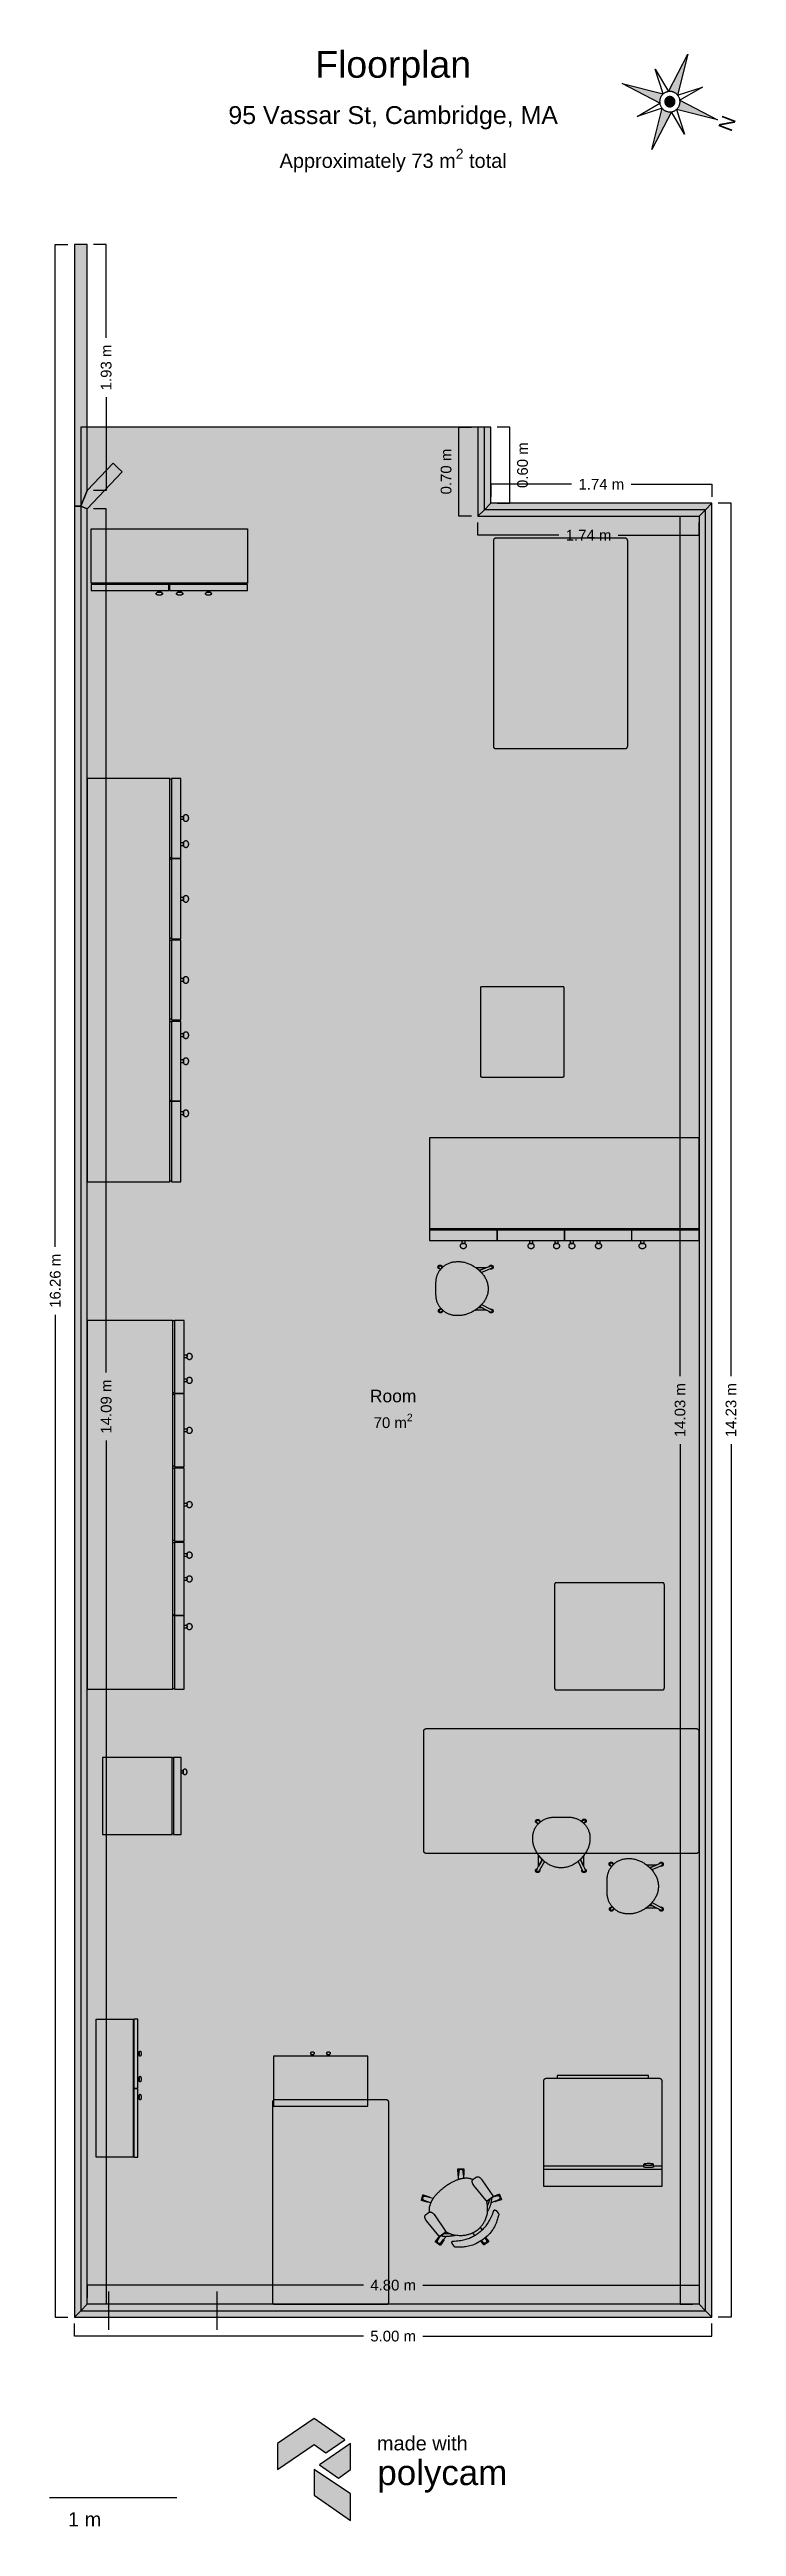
# Model space of a CAD drawing. Header units: metres. Extents: x -2.7 to 2.7, y -9.8 to 9.6.
import ezdxf

# ---------------------------------------------------------------- set-up
doc = ezdxf.new("R2010")
doc.units = ezdxf.units.M
for name, color, linetype, true_color in [('Polycam-Compass', 255, 'Continuous', 0x000000), ('Polycam-Floor_1-Dimensions-Exterior', 255, 'Continuous', 0x000000), ('Polycam-Floor_1-Dimensions-Interior', 250, 'Continuous', 0xb7b0fc), ('Polycam-Floor_1-Floors', 254, 'Continuous', 0xf9f9f7), ('Polycam-Floor_1-Floors-Hatch', 254, 'Continuous', 0xf9f9f7), ('Polycam-Floor_1-Labels-Areas', 250, 'Continuous', 0x000000), ('Polycam-Floor_1-Labels-Rooms', 250, 'Continuous', 0x000000), ('Polycam-Floor_1-Objects-Appliances', 45, 'Continuous', 0xb2b2b2), ('Polycam-Floor_1-Objects-Fixtures', 45, 'Continuous', 0xb2b2b2), ('Polycam-Floor_1-Objects-Furniture', 45, 'Continuous', 0xb2b2b2), ('Polycam-Floor_1-Openings-Doors', 8, 'Continuous', 0x5c5f75), ('Polycam-Floor_1-Walls', 8, 'Continuous', 0x5c5f75), ('Polycam-Floor_1-Walls-Hatch', 8, 'Continuous', 0x5c5f75), ('Polycam-Header', 255, 'Continuous', 0x000000), ('Polycam-Logo', 255, 'Continuous', 0x000000), ('Polycam-Scalebar', 255, 'Continuous', 0x000000)]:
    doc.layers.add(name, color=color, linetype=linetype, true_color=true_color)
doc.styles.get("Standard").update_dxf_attribs({"font": 'arial.ttf'})

msp = doc.modelspace()

# ---------------------------------------------------------------- texts
at = {"layer": 'Polycam-Compass', "color": 255, "true_color": 0x000000, "insert": (2.620427, 9.031104), "char_height": 0.112, "width": 0.09184, "attachment_point": 5, "rotation": 249.208068}
msp.add_mtext('\\A1;N', dxfattribs=at)
at = {"layer": 'Polycam-Floor_1-Dimensions-Exterior', "color": 255, "true_color": 0x000000, "char_height": 0.084, "attachment_point": 5, "rotation": 90}
for s, insert, width in [('\\A1;0.60 m', (1.015652, 6.349449), 0.41328), ('\\A1;16.26 m', (-2.652001, -0.05), 0.48216), ('\\A1;14.23 m', (2.652001, -1.06503), 0.48216)]:
    msp.add_mtext(s, dxfattribs=dict(at, insert=insert, width=width))
at = {"layer": 'Polycam-Floor_1-Dimensions-Exterior', "color": 255, "true_color": 0x000000, "char_height": 0.084, "width": 0.41328, "attachment_point": 5}
for s, insert in [('\\A1;1.74 m', (1.633827, 6.200382)), ('\\A1;5.00 m', (0, -8.330441))]:
    msp.add_mtext(s, dxfattribs=dict(at, insert=insert))
at = {"layer": 'Polycam-Floor_1-Dimensions-Interior', "color": 250, "true_color": 0xb7b0fc, "char_height": 0.084, "attachment_point": 5, "rotation": 90}
for s, insert, width in [('\\A1;1.93 m', (-2.252001, 7.116143), 0.41328), ('\\A1;0.70 m', (0.415652, 6.299448), 0.41328), ('\\A1;14.09 m', (-2.252001, -1.036793), 0.48216), ('\\A1;14.03 m', (2.252001, -1.06503), 0.48216)]:
    msp.add_mtext(s, dxfattribs=dict(at, insert=insert, width=width))
at = {"layer": 'Polycam-Floor_1-Dimensions-Interior', "color": 250, "true_color": 0xb7b0fc, "char_height": 0.084, "width": 0.41328, "attachment_point": 5}
for s, insert in [('\\A1;1.74 m', (1.533827, 5.800381)), ('\\A1;4.80 m', (0, -7.930441))]:
    msp.add_mtext(s, dxfattribs=dict(at, insert=insert))
at = {"layer": 'Polycam-Floor_1-Labels-Areas', "color": 250, "true_color": 0x000000, "insert": (0, -1.149292), "char_height": 0.084, "width": 1.30872, "attachment_point": 5}
msp.add_mtext('\\A1;70 m{\\H0.7x;\\S2^ ;}', dxfattribs=at)
at = {"layer": 'Polycam-Floor_1-Labels-Rooms', "color": 250, "true_color": 0x000000, "insert": (0, -0.954292), "char_height": 0.098, "width": 0.32144, "attachment_point": 5}
msp.add_mtext('\\A1;Room', dxfattribs=at)
at = {"layer": 'Polycam-Header', "color": 255, "true_color": 0x000000, "attachment_point": 5}
for s, insert, char_height, width in [('\\A1;Floorplan', (0, 9.462943), 0.21, 1.5498), ('\\A1;95 Vassar St, Cambridge, MA', (0, 9.075442), 0.14, 3.0996), ('\\A1;Approximately 73 m{\\H0.7x;\\S2^ ;} total', (0, 8.740442), 0.112, 3.58176)]:
    msp.add_mtext(s, dxfattribs=dict(at, insert=insert, char_height=char_height, width=width))
at = {"layer": 'Polycam-Logo', "color": 255, "true_color": 0x000000, "attachment_point": 5}
for s, insert, char_height, width in [('\\A1;made with', (0.229087, -9.171441), 0.112, 0.82656), ('\\A1;polycam', (0.385714, -9.430441), 0.196, 1.12504)]:
    msp.add_mtext(s, dxfattribs=dict(at, insert=insert, char_height=char_height, width=width))
at = {"layer": 'Polycam-Scalebar', "color": 255, "true_color": 0x000000, "insert": (-2.421481, -9.767442), "char_height": 0.112, "width": 0.27552, "attachment_point": 5}
msp.add_mtext('\\A1;1 m', dxfattribs=at)

# ---------------------------------------------------------------- hatches: boundary and pattern name
at = {"layer": 'Polycam-Compass', "true_color": 0x000000}
h = msp.add_hatch(color=255, dxfattribs=at)
h.dxf.hatch_style = 1
h.paths.add_polyline_path([(2.233008, 9.25287), (2.23016, 9.25609), (2.227143, 9.259152), (2.223966, 9.262047), (2.220638, 9.264768), (2.217168, 9.267306), (2.213568, 9.269654), (2.209846, 9.271805), (2.206015, 9.273753), (2.202084, 9.275492), (2.198065, 9.277018), (2.193971, 9.278326), (2.189811, 9.279412), (2.1856, 9.280273), (2.181349, 9.280907), (2.177069, 9.281311), (2.172774, 9.281485), (2.168476, 9.281428), (2.164187, 9.28114), (2.15992, 9.280622), (2.313677, 9.575442)])
h = msp.add_hatch(color=255, dxfattribs=at)
h.dxf.hatch_style = 1
h.paths.add_polyline_path([(2.120309, 9.262813), (2.117089, 9.259965), (2.114027, 9.256948), (2.111132, 9.253771), (2.108411, 9.250443), (2.105873, 9.246974), (2.103525, 9.243373), (2.101374, 9.239652), (2.099426, 9.23582), (2.097687, 9.231889), (2.096161, 9.227871), (2.094853, 9.223776), (2.093767, 9.219617), (2.092906, 9.215405), (2.092272, 9.211154), (2.091868, 9.206874), (2.091694, 9.20258), (2.091751, 9.198281), (2.092039, 9.193993), (2.092557, 9.189725), (1.797736, 9.343482)])
h = msp.add_hatch(color=255, dxfattribs=at)
h.dxf.hatch_style = 1
h.paths.add_polyline_path([(2.110366, 9.150114), (2.113214, 9.146895), (2.116231, 9.143833), (2.119408, 9.140937), (2.122736, 9.138217), (2.126205, 9.135679), (2.129806, 9.133331), (2.133527, 9.13118), (2.137359, 9.129232), (2.14129, 9.127492), (2.145308, 9.125966), (2.149403, 9.124658), (2.153562, 9.123572), (2.157773, 9.122711), (2.162025, 9.122078), (2.166304, 9.121673), (2.170599, 9.1215), (2.174898, 9.121557), (2.179186, 9.121844), (2.183454, 9.122362), (2.029697, 8.827542)])
h = msp.add_hatch(color=255, dxfattribs=at)
h.dxf.hatch_style = 1
h.paths.add_polyline_path([(2.141026, 9.175803), (2.14245, 9.174193), (2.143959, 9.172662), (2.145547, 9.171215), (2.147211, 9.169854), (2.148946, 9.168585), (2.150746, 9.167411), (2.152607, 9.166336), (2.154523, 9.165362), (2.156488, 9.164492), (2.158498, 9.163729), (2.160545, 9.163075), (2.162624, 9.162532), (2.16473, 9.162102), (2.166856, 9.161785), (2.168996, 9.161583), (2.171143, 9.161496), (2.173292, 9.161524), (2.175437, 9.161668), (2.17757, 9.161927), (2.17757, 9.161927), (2.179735, 9.16231), (2.181876, 9.162812), (2.183986, 9.16343), (2.186059, 9.164163), (2.188089, 9.16501), (2.190069, 9.165966), (2.191993, 9.16703), (2.193856, 9.168198), (2.195652, 9.169466), (2.197376, 9.170832), (2.197376, 9.170832), (2.198986, 9.172256), (2.200517, 9.173764), (2.201964, 9.175353), (2.203325, 9.177017), (2.204593, 9.178751), (2.205767, 9.180552), (2.206843, 9.182412), (2.207817, 9.184328), (2.208687, 9.186294), (2.20945, 9.188303), (2.210104, 9.19035), (2.210647, 9.19243), (2.211077, 9.194535), (2.211394, 9.196661), (2.211596, 9.198801), (2.211683, 9.200948), (2.211655, 9.203098), (2.211511, 9.205242), (2.211252, 9.207376), (2.211252, 9.207376), (2.210869, 9.209541), (2.210367, 9.211682), (2.209749, 9.213792), (2.209015, 9.215865), (2.208169, 9.217894), (2.207213, 9.219874), (2.206149, 9.221799), (2.204981, 9.223662), (2.203713, 9.225458), (2.202347, 9.227181), (2.202347, 9.227181), (2.200923, 9.228791), (2.199415, 9.230322), (2.197826, 9.23177), (2.196162, 9.23313), (2.194428, 9.234399), (2.192627, 9.235573), (2.190767, 9.236648), (2.188851, 9.237622), (2.186885, 9.238492), (2.184876, 9.239255), (2.182829, 9.239909), (2.180749, 9.240452), (2.178643, 9.240883), (2.176518, 9.241199), (2.174378, 9.241402), (2.17223, 9.241488), (2.170081, 9.24146), (2.167937, 9.241316), (2.165803, 9.241057), (2.165803, 9.241057), (2.163638, 9.240674), (2.161497, 9.240173), (2.159387, 9.239554), (2.157314, 9.238821), (2.155285, 9.237975), (2.153305, 9.237018), (2.15138, 9.235954), (2.149517, 9.234787), (2.147721, 9.233518), (2.145998, 9.232153), (2.145998, 9.232153), (2.144388, 9.230729), (2.142857, 9.22922), (2.141409, 9.227632), (2.140049, 9.225968), (2.13878, 9.224233), (2.137606, 9.222433), (2.136531, 9.220572), (2.135556, 9.218656), (2.134687, 9.216691), (2.133924, 9.214681), (2.13327, 9.212634), (2.132727, 9.210555), (2.132296, 9.208449), (2.13198, 9.206323), (2.131777, 9.204183), (2.13169, 9.202036), (2.131719, 9.199887), (2.131863, 9.197742), (2.132122, 9.195609), (2.132122, 9.195609), (2.132505, 9.193444), (2.133006, 9.191303), (2.133625, 9.189193), (2.134358, 9.18712), (2.135204, 9.18509), (2.136161, 9.18311), (2.137224, 9.181186), (2.138392, 9.179323), (2.139661, 9.177527), (2.141026, 9.175803)])
h = msp.add_hatch(color=255, dxfattribs=at)
h.dxf.hatch_style = 1
h.paths.add_polyline_path([(2.223065, 9.140171), (2.226284, 9.143019), (2.229346, 9.146036), (2.232242, 9.149213), (2.234962, 9.152541), (2.2375, 9.15601), (2.239848, 9.159611), (2.241999, 9.163333), (2.243947, 9.167164), (2.245687, 9.171095), (2.247213, 9.175114), (2.248521, 9.179208), (2.249607, 9.183367), (2.250468, 9.187579), (2.251101, 9.19183), (2.251506, 9.19611), (2.251679, 9.200405), (2.251622, 9.204703), (2.251334, 9.208992), (2.250817, 9.213259), (2.545637, 9.059502)])
at = {"layer": 'Polycam-Floor_1-Floors-Hatch', "true_color": 0xf9f9f7}
h = msp.add_hatch(color=254, dxfattribs=at)
h.dxf.hatch_style = 1
h.paths.add_polyline_path([(-2.452001, 6.026857), (-2.452001, -8.130441), (2.452001, -8.130441), (2.452001, 6.000381), (0.715652, 6.000381), (0.715652, 6.648516), (-2.452001, 6.648516)])
at = {"layer": 'Polycam-Floor_1-Openings-Doors', "true_color": 0xffffff}
h = msp.add_hatch(color=255, dxfattribs=at)
h.dxf.hatch_style = 1
h.paths.add_polyline_path([(-1.380071, -8.180441), (-1.380071, -8.080441), (-2.233651, -8.080441), (-2.233651, -8.180441)])
at = {"layer": 'Polycam-Floor_1-Walls-Hatch', "true_color": 0x5c5f75}
h = msp.add_hatch(color=8, dxfattribs=at)
h.dxf.hatch_style = 1
h.paths.add_polyline_path([(-2.452001, 6.026857), (-2.402001, 6.151844), (-2.402001, 8.080442), (-2.452001, 8.080442), (-2.502001, 8.080442), (-2.502001, 6.026857)])
h = msp.add_hatch(color=8, dxfattribs=at)
h.dxf.hatch_style = 1
h.paths.add_polyline_path([(0.715652, 6.648516), (0.665652, 6.648516), (0.665652, 5.950381), (0.715652, 6.000381), (0.765652, 6.050381), (0.765652, 6.648516)])
h = msp.add_hatch(color=8, dxfattribs=at)
h.dxf.hatch_style = 1
h.paths.add_polyline_path([(-2.452001, 6.026857), (-2.402001, 6.006855), (-2.126131, 6.296477), (-2.162335, 6.330962), (-2.19854, 6.365448), (-2.402001, 6.151844)])
h = msp.add_hatch(color=8, dxfattribs=at)
h.dxf.hatch_style = 1
h.paths.add_polyline_path([(-2.452001, -8.130441), (-2.402001, -8.080441), (-2.402001, 6.006855), (-2.452001, 6.026857), (-2.502001, 6.026857), (-2.502001, -8.180441)])
h = msp.add_hatch(color=8, dxfattribs=at)
h.dxf.hatch_style = 1
h.paths.add_polyline_path([(0.715652, 6.000381), (0.665652, 5.950381), (2.402001, 5.950381), (2.452001, 6.000381), (2.502001, 6.050381), (0.765652, 6.050381)])
h = msp.add_hatch(color=8, dxfattribs=at)
h.dxf.hatch_style = 1
h.paths.add_polyline_path([(2.452001, 6.000381), (2.402001, 5.950381), (2.402001, -8.080441), (2.452001, -8.130441), (2.502001, -8.180441), (2.502001, 6.050381)])
h = msp.add_hatch(color=8, dxfattribs=at)
h.dxf.hatch_style = 1
h.paths.add_polyline_path([(2.452001, -8.130441), (2.402001, -8.080441), (-2.402001, -8.080441), (-2.452001, -8.130441), (-2.502001, -8.180441), (2.502001, -8.180441)])
at = {"layer": 'Polycam-Logo', "true_color": 0x000000}
h = msp.add_hatch(color=255, dxfattribs=at)
h.dxf.hatch_style = 1
h.paths.add_polyline_path([(-0.906548, -9.375441), (-0.906548, -9.375441), (-0.620833, -9.18134), (-0.5277, -9.245683), (-0.379318, -9.142734), (-0.620833, -8.975441), (-0.906548, -9.172761)])
h = msp.add_hatch(color=255, dxfattribs=at)
h.dxf.hatch_style = 1
h.paths.add_polyline_path([(-0.577161, -9.341125), (-0.428779, -9.444074), (-0.335119, -9.375441), (-0.335119, -9.172761)])
h = msp.add_hatch(color=255, dxfattribs=at)
h.dxf.hatch_style = 1
h.paths.add_polyline_path([(-0.620833, -9.375441), (-0.620833, -9.57705), (-0.335119, -9.775441), (-0.335119, -9.568471)])

# ---------------------------------------------------------------- linework, layer by layer
at = {"layer": 'Polycam-Compass', "color": 255, "true_color": 0x000000}
for points in [[(2.233008, 9.25287), (2.23016, 9.25609), (2.227143, 9.259152), (2.223966, 9.262047), (2.220638, 9.264768), (2.217168, 9.267306), (2.213568, 9.269654), (2.209846, 9.271805), (2.206015, 9.273753), (2.202084, 9.275492), (2.198065, 9.277018), (2.193971, 9.278326), (2.189811, 9.279412), (2.1856, 9.280273), (2.181349, 9.280907), (2.177069, 9.281311), (2.172774, 9.281485), (2.168476, 9.281428), (2.164187, 9.28114), (2.15992, 9.280622), (2.313677, 9.575442), (2.233008, 9.25287)], [(2.120309, 9.262813), (2.117089, 9.259965), (2.114027, 9.256948), (2.111132, 9.253771), (2.108411, 9.250443), (2.105873, 9.246974), (2.103525, 9.243373), (2.101374, 9.239652), (2.099426, 9.23582), (2.097687, 9.231889), (2.096161, 9.227871), (2.094853, 9.223776), (2.093767, 9.219617), (2.092906, 9.215405), (2.092272, 9.211154), (2.091868, 9.206874), (2.091694, 9.20258), (2.091751, 9.198281), (2.092039, 9.193993), (2.092557, 9.189725), (1.797736, 9.343482), (2.120309, 9.262813)], [(2.15992, 9.280622), (2.155589, 9.279856), (2.151308, 9.278853), (2.147088, 9.277616), (2.142942, 9.27615), (2.138883, 9.274457), (2.134923, 9.272544), (2.131074, 9.270417), (2.127348, 9.268081), (2.123756, 9.265544), (2.120309, 9.262813), (2.056872, 9.45687), (2.15992, 9.280622)], [(2.092557, 9.189725), (2.093323, 9.185395), (2.094326, 9.181113), (2.095563, 9.176893), (2.097029, 9.172747), (2.098722, 9.168688), (2.100635, 9.164728), (2.102762, 9.160879), (2.105098, 9.157153), (2.107635, 9.153561), (2.110366, 9.150114), (1.916309, 9.086678), (2.092557, 9.189725)], [(2.110366, 9.150114), (2.113214, 9.146895), (2.116231, 9.143833), (2.119408, 9.140937), (2.122736, 9.138217), (2.126205, 9.135679), (2.129806, 9.133331), (2.133527, 9.13118), (2.137359, 9.129232), (2.14129, 9.127492), (2.145308, 9.125966), (2.149403, 9.124658), (2.153562, 9.123572), (2.157773, 9.122711), (2.162025, 9.122078), (2.166304, 9.121673), (2.170599, 9.1215), (2.174898, 9.121557), (2.179186, 9.121844), (2.183454, 9.122362), (2.029697, 8.827542), (2.110366, 9.150114)], [(2.110366, 9.150114), (2.113214, 9.146895), (2.116231, 9.143833), (2.119408, 9.140937), (2.122736, 9.138217), (2.126205, 9.135679), (2.129806, 9.133331), (2.133527, 9.13118), (2.137359, 9.129232), (2.14129, 9.127492), (2.145308, 9.125966), (2.149403, 9.124658), (2.153562, 9.123572), (2.157773, 9.122711), (2.162025, 9.122078), (2.166304, 9.121673), (2.170599, 9.1215), (2.174898, 9.121557), (2.179186, 9.121844), (2.183454, 9.122362), (2.183454, 9.122362), (2.187784, 9.123128), (2.192066, 9.124131), (2.196286, 9.125368), (2.200432, 9.126835), (2.204491, 9.128527), (2.208451, 9.13044), (2.2123, 9.132568), (2.216026, 9.134903), (2.219618, 9.13744), (2.223065, 9.140171), (2.223065, 9.140171), (2.226284, 9.143019), (2.229346, 9.146036), (2.232242, 9.149213), (2.234962, 9.152541), (2.2375, 9.15601), (2.239848, 9.159611), (2.241999, 9.163333), (2.243947, 9.167164), (2.245687, 9.171095), (2.247213, 9.175114), (2.248521, 9.179208), (2.249607, 9.183367), (2.250468, 9.187579), (2.251101, 9.19183), (2.251506, 9.19611), (2.251679, 9.200405), (2.251622, 9.204703), (2.251334, 9.208992), (2.250817, 9.213259), (2.250817, 9.213259), (2.250051, 9.217589), (2.249048, 9.221871), (2.247811, 9.226091), (2.246344, 9.230237), (2.244652, 9.234296), (2.242739, 9.238256), (2.240611, 9.242105), (2.238276, 9.245831), (2.235739, 9.249423), (2.233008, 9.25287), (2.233008, 9.25287), (2.23016, 9.25609), (2.227143, 9.259152), (2.223966, 9.262047), (2.220638, 9.264768), (2.217168, 9.267306), (2.213568, 9.269654), (2.209846, 9.271805), (2.206015, 9.273753), (2.202084, 9.275492), (2.198065, 9.277018), (2.193971, 9.278326), (2.189811, 9.279412), (2.1856, 9.280273), (2.181349, 9.280907), (2.177069, 9.281311), (2.172774, 9.281485), (2.168476, 9.281428), (2.164187, 9.28114), (2.15992, 9.280622), (2.15992, 9.280622), (2.155589, 9.279856), (2.151308, 9.278853), (2.147088, 9.277616), (2.142942, 9.27615), (2.138883, 9.274457), (2.134923, 9.272544), (2.131074, 9.270417), (2.127348, 9.268081), (2.123756, 9.265544), (2.120309, 9.262813), (2.120309, 9.262813), (2.117089, 9.259965), (2.114027, 9.256948), (2.111132, 9.253771), (2.108411, 9.250443), (2.105873, 9.246974), (2.103525, 9.243373), (2.101374, 9.239652), (2.099426, 9.23582), (2.097687, 9.231889), (2.096161, 9.227871), (2.094853, 9.223776), (2.093767, 9.219617), (2.092906, 9.215405), (2.092272, 9.211154), (2.091868, 9.206874), (2.091694, 9.20258), (2.091751, 9.198281), (2.092039, 9.193993), (2.092557, 9.189725), (2.092557, 9.189725), (2.093323, 9.185395), (2.094326, 9.181113), (2.095563, 9.176893), (2.097029, 9.172747), (2.098722, 9.168688), (2.100635, 9.164728), (2.102762, 9.160879), (2.105098, 9.157153), (2.107635, 9.153561), (2.110366, 9.150114), (2.110366, 9.150114)], [(2.141026, 9.175803), (2.14245, 9.174193), (2.143959, 9.172662), (2.145547, 9.171215), (2.147211, 9.169854), (2.148946, 9.168585), (2.150746, 9.167411), (2.152607, 9.166336), (2.154523, 9.165362), (2.156488, 9.164492), (2.158498, 9.163729), (2.160545, 9.163075), (2.162624, 9.162532), (2.16473, 9.162102), (2.166856, 9.161785), (2.168996, 9.161583), (2.171143, 9.161496), (2.173292, 9.161524), (2.175437, 9.161668), (2.17757, 9.161927), (2.17757, 9.161927), (2.179735, 9.16231), (2.181876, 9.162812), (2.183986, 9.16343), (2.186059, 9.164163), (2.188089, 9.16501), (2.190069, 9.165966), (2.191993, 9.16703), (2.193856, 9.168198), (2.195652, 9.169466), (2.197376, 9.170832), (2.197376, 9.170832), (2.198986, 9.172256), (2.200517, 9.173764), (2.201964, 9.175353), (2.203325, 9.177017), (2.204593, 9.178751), (2.205767, 9.180552), (2.206843, 9.182412), (2.207817, 9.184328), (2.208687, 9.186294), (2.20945, 9.188303), (2.210104, 9.19035), (2.210647, 9.19243), (2.211077, 9.194535), (2.211394, 9.196661), (2.211596, 9.198801), (2.211683, 9.200948), (2.211655, 9.203098), (2.211511, 9.205242), (2.211252, 9.207376), (2.211252, 9.207376), (2.210869, 9.209541), (2.210367, 9.211682), (2.209749, 9.213792), (2.209015, 9.215865), (2.208169, 9.217894), (2.207213, 9.219874), (2.206149, 9.221799), (2.204981, 9.223662), (2.203713, 9.225458), (2.202347, 9.227181), (2.202347, 9.227181), (2.200923, 9.228791), (2.199415, 9.230322), (2.197826, 9.23177), (2.196162, 9.23313), (2.194428, 9.234399), (2.192627, 9.235573), (2.190767, 9.236648), (2.188851, 9.237622), (2.186885, 9.238492), (2.184876, 9.239255), (2.182829, 9.239909), (2.180749, 9.240452), (2.178643, 9.240883), (2.176518, 9.241199), (2.174378, 9.241402), (2.17223, 9.241488), (2.170081, 9.24146), (2.167937, 9.241316), (2.165803, 9.241057), (2.165803, 9.241057), (2.163638, 9.240674), (2.161497, 9.240173), (2.159387, 9.239554), (2.157314, 9.238821), (2.155285, 9.237975), (2.153305, 9.237018), (2.15138, 9.235954), (2.149517, 9.234787), (2.147721, 9.233518), (2.145998, 9.232153), (2.145998, 9.232153), (2.144388, 9.230729), (2.142857, 9.22922), (2.141409, 9.227632), (2.140049, 9.225968), (2.13878, 9.224233), (2.137606, 9.222433), (2.136531, 9.220572), (2.135556, 9.218656), (2.134687, 9.216691), (2.133924, 9.214681), (2.13327, 9.212634), (2.132727, 9.210555), (2.132296, 9.208449), (2.13198, 9.206323), (2.131777, 9.204183), (2.13169, 9.202036), (2.131719, 9.199887), (2.131863, 9.197742), (2.132122, 9.195609), (2.132122, 9.195609), (2.132505, 9.193444), (2.133006, 9.191303), (2.133625, 9.189193), (2.134358, 9.18712), (2.135204, 9.18509), (2.136161, 9.18311), (2.137224, 9.181186), (2.138392, 9.179323), (2.139661, 9.177527), (2.141026, 9.175803), (2.141026, 9.175803)], [(2.183454, 9.122362), (2.187784, 9.123128), (2.192066, 9.124131), (2.196286, 9.125368), (2.200432, 9.126835), (2.204491, 9.128527), (2.208451, 9.13044), (2.2123, 9.132568), (2.216026, 9.134903), (2.219618, 9.13744), (2.223065, 9.140171), (2.286501, 8.946115), (2.183454, 9.122362)], [(2.223065, 9.140171), (2.226284, 9.143019), (2.229346, 9.146036), (2.232242, 9.149213), (2.234962, 9.152541), (2.2375, 9.15601), (2.239848, 9.159611), (2.241999, 9.163333), (2.243947, 9.167164), (2.245687, 9.171095), (2.247213, 9.175114), (2.248521, 9.179208), (2.249607, 9.183367), (2.250468, 9.187579), (2.251101, 9.19183), (2.251506, 9.19611), (2.251679, 9.200405), (2.251622, 9.204703), (2.251334, 9.208992), (2.250817, 9.213259), (2.545637, 9.059502), (2.223065, 9.140171)], [(2.250817, 9.213259), (2.250051, 9.217589), (2.249048, 9.221871), (2.247811, 9.226091), (2.246344, 9.230237), (2.244652, 9.234296), (2.242739, 9.238256), (2.240611, 9.242105), (2.238276, 9.245831), (2.235739, 9.249423), (2.233008, 9.25287), (2.427064, 9.316307), (2.250817, 9.213259)]]:
    msp.add_lwpolyline(points, dxfattribs=at)
at = {"layer": 'Polycam-Floor_1-Dimensions-Exterior', "color": 255, "true_color": 0x000000}
for points in [[(-2.652001, 0.216607), (-2.652001, 8.080442), (-2.552001, 8.080442)], [(0.815652, 6.050382), (0.915652, 6.050382), (0.915652, 6.648516), (0.815652, 6.648516)], [(1.400553, 6.200382), (0.765652, 6.200382), (0.765652, 6.100382)], [(1.8671, 6.200382), (2.502001, 6.200382), (2.502001, 6.100382)], [(2.652001, -0.798423), (2.652001, 6.050382), (2.552001, 6.050382)], [(-2.652001, -0.316607), (-2.652001, -8.180442), (-2.552001, -8.180442)], [(2.652001, -1.331637), (2.652001, -8.180442), (2.552001, -8.180442)], [(-0.233274, -8.330441), (-2.502001, -8.330441), (-2.502001, -8.230441)], [(0.233274, -8.330441), (2.502001, -8.330441), (2.502001, -8.230441)]]:
    msp.add_lwpolyline(points, dxfattribs=at)
at = {"layer": 'Polycam-Floor_1-Dimensions-Interior', "color": 250, "true_color": 0xb7b0fc}
for points in [[(-2.252001, 7.349417), (-2.252001, 8.080442), (-2.352001, 8.080442)], [(-2.252001, 6.882869), (-2.252001, 6.151844), (-2.352001, 6.151844)], [(0.615652, 5.950381), (0.515652, 5.950381), (0.515652, 6.648516), (0.615652, 6.648516)], [(-2.252001, -0.770186), (-2.252001, 6.006855), (-2.352001, 6.006855)], [(1.300553, 5.800381), (0.665652, 5.800381), (0.665652, 5.900381)], [(1.7671, 5.800381), (2.402001, 5.800381), (2.402001, 5.900381)], [(2.252001, -0.798423), (2.252001, 5.950381), (2.352001, 5.950381)], [(-2.252001, -1.303401), (-2.252001, -8.080441), (-2.352001, -8.080441)], [(2.252001, -1.331637), (2.252001, -8.080441), (2.352001, -8.080441)], [(-0.233274, -7.930441), (-2.402001, -7.930441), (-2.402001, -8.030441)], [(0.233274, -7.930441), (2.402001, -7.930441), (2.402001, -8.030441)]]:
    msp.add_lwpolyline(points, dxfattribs=at)
at = {"layer": 'Polycam-Floor_1-Floors', "color": 254, "true_color": 0xf9f9f7}
msp.add_lwpolyline([(-2.452001, 6.026857), (-2.452001, -8.130441), (2.452001, -8.130441), (2.452001, 6.000381), (0.715652, 6.000381), (0.715652, 6.648516), (-2.452001, 6.648516), (-2.452001, 6.026857)], dxfattribs=at)
at = {"layer": 'Polycam-Floor_1-Objects-Appliances', "color": 45, "true_color": 0xb2b2b2}
for points in [[(1.182451, -6.325019), (1.182544, -6.323367), (1.182815, -6.321753), (1.183257, -6.320184), (1.183861, -6.318666), (1.184622, -6.317204), (1.185531, -6.315805), (1.18658, -6.314473), (1.187763, -6.313215), (1.189071, -6.312036), (1.190498, -6.310942), (1.192035, -6.309939), (1.193676, -6.309032), (1.195413, -6.308228), (1.197238, -6.307531), (1.199144, -6.306949), (1.201123, -6.306486), (1.203169, -6.306148), (1.205272, -6.305941), (1.207427, -6.305871)], [(1.182451, -7.157224), (1.182451, -6.325019)], [(1.207427, -6.305871), (2.083268, -6.305871)], [(1.207427, -6.305871), (1.207427, -6.305871)], [(2.003669, -6.283933), (1.286988, -6.283933)], [(1.286988, -6.283933), (1.286988, -6.305872)], [(1.286988, -6.305872), (2.003669, -6.305872)], [(1.286988, -6.305872), (1.286988, -6.305872)], [(2.003669, -6.305872), (2.003669, -6.283933)], [(2.083268, -6.305871), (2.085423, -6.305941), (2.087526, -6.306148), (2.089572, -6.306486), (2.091551, -6.306949), (2.093456, -6.307531), (2.095281, -6.308228), (2.097017, -6.309032), (2.098658, -6.309939), (2.100195, -6.310942), (2.101621, -6.312036), (2.102929, -6.313215), (2.104111, -6.314473), (2.105159, -6.315805), (2.106067, -6.317204), (2.106826, -6.318666), (2.10743, -6.320184), (2.107871, -6.321753), (2.10814, -6.323367), (2.108232, -6.325019)], [(2.108232, -6.325019), (2.108232, -7.157224)], [(1.18246, -7.02304), (1.18246, -6.992804)], [(1.18246, -6.992804), (1.966835, -6.992804)], [(2.005468, -6.976479), (2.002134, -6.976501), (1.99888, -6.976567), (1.995715, -6.976674), (1.992653, -6.97682), (1.989704, -6.977004), (1.986881, -6.977224), (1.984194, -6.977478), (1.981655, -6.977765), (1.979276, -6.978082), (1.977069, -6.978428), (1.975045, -6.9788), (1.973215, -6.979198), (1.971592, -6.979619), (1.970187, -6.980061), (1.969011, -6.980523), (1.968077, -6.981002), (1.967395, -6.981498), (1.966977, -6.982007), (1.966835, -6.982529)], [(1.966835, -6.982529), (1.966977, -6.983052), (1.967395, -6.983561), (1.968077, -6.984057), (1.969011, -6.984537), (1.970187, -6.984999), (1.971592, -6.985441), (1.973215, -6.985862), (1.975045, -6.986259), (1.977069, -6.986632), (1.979276, -6.986978), (1.981655, -6.987295), (1.984194, -6.987581), (1.986881, -6.987835), (1.989704, -6.988056), (1.992653, -6.98824), (1.995715, -6.988386), (1.99888, -6.988493), (2.002134, -6.988558), (2.005468, -6.988581)], [(1.966835, -7.001881), (1.966835, -6.982531)], [(2.005468, -6.976479), (2.005468, -6.976479)], [(2.044099, -6.982529), (2.043957, -6.982007), (2.04354, -6.981498), (2.042858, -6.981002), (2.041923, -6.980523), (2.040747, -6.980061), (2.039342, -6.979619), (2.037719, -6.979198), (2.03589, -6.9788), (2.033866, -6.978428), (2.031658, -6.978082), (2.02928, -6.977765), (2.026741, -6.977478), (2.024054, -6.977224), (2.021231, -6.977004), (2.018282, -6.97682), (2.01522, -6.976674), (2.012056, -6.976567), (2.008801, -6.976501), (2.005468, -6.976479)], [(2.005468, -6.988581), (2.008801, -6.988558), (2.012056, -6.988493), (2.01522, -6.988386), (2.018282, -6.98824), (2.021231, -6.988056), (2.024054, -6.987835), (2.026741, -6.987581), (2.02928, -6.987295), (2.031658, -6.986978), (2.033866, -6.986632), (2.03589, -6.986259), (2.037719, -6.985862), (2.039342, -6.985441), (2.040747, -6.984999), (2.041923, -6.984537), (2.042858, -6.984057), (2.04354, -6.983561), (2.043957, -6.983052), (2.044099, -6.982529)], [(2.044087, -7.001881), (2.044087, -6.982531)], [(2.044087, -6.992804), (2.108232, -6.992804)], [(2.108232, -6.992804), (2.108232, -7.02304)], [(2.108232, -7.157224), (1.182451, -7.157224)], [(2.108232, -7.02304), (1.18246, -7.02304)], [(2.005455, -7.007933), (2.002122, -7.00791), (1.998868, -7.007845), (1.995704, -7.007738), (1.992642, -7.007592), (1.989693, -7.007408), (1.98687, -7.007187), (1.984183, -7.006933), (1.981644, -7.006647), (1.979265, -7.00633), (1.977058, -7.005984), (1.975034, -7.005611), (1.973204, -7.005214), (1.971581, -7.004793), (1.970176, -7.004351), (1.969, -7.003889), (1.968065, -7.003409), (1.967383, -7.002913), (1.966965, -7.002404), (1.966823, -7.001881)], [(2.044087, -7.001881), (2.043945, -7.002404), (2.043527, -7.002913), (2.042845, -7.003409), (2.04191, -7.003889), (2.040734, -7.004351), (2.039329, -7.004793), (2.037706, -7.005214), (2.035876, -7.005611), (2.033852, -7.005984), (2.031644, -7.00633), (2.029265, -7.006647), (2.026727, -7.006933), (2.02404, -7.007187), (2.021216, -7.007408), (2.018268, -7.007592), (2.015206, -7.007738), (2.012042, -7.007845), (2.008788, -7.00791), (2.005455, -7.007933)]]:
    msp.add_lwpolyline(points, dxfattribs=at)
at = {"layer": 'Polycam-Floor_1-Objects-Fixtures', "color": 45, "true_color": 0xb2b2b2}
for points in [[(-2.369599, 5.422831), (-2.369599, 5.849379)], [(-2.369599, 5.849379), (-1.759797, 5.84935)], [(-1.759797, 5.84935), (-1.759797, 5.849379)], [(-1.759797, 5.849379), (-1.143977, 5.849379)], [(-1.143977, 5.849379), (-1.143977, 5.422831)], [(-1.759797, 5.422803), (-2.369599, 5.422831)], [(-2.369599, 5.422831), (-2.369599, 5.422831)], [(-1.761408, 5.414173), (-2.369587, 5.414173)], [(-2.369587, 5.414173), (-2.369587, 5.366933)], [(-2.369587, 5.366933), (-1.761408, 5.366933)], [(-2.369587, 5.366933), (-2.369587, 5.366933)], [(-2.365156, 5.414159), (-2.365156, 5.422832)], [(-1.860079, 5.341579), (-1.860033, 5.342372), (-1.859898, 5.343153), (-1.859675, 5.34392), (-1.859368, 5.344672), (-1.858979, 5.345408), (-1.858511, 5.346125), (-1.857966, 5.346823), (-1.857347, 5.347501), (-1.856657, 5.348155), (-1.855899, 5.348786), (-1.855074, 5.349392), (-1.854187, 5.349971), (-1.853238, 5.350522), (-1.852231, 5.351044), (-1.851169, 5.351534), (-1.850055, 5.351992), (-1.84889, 5.352417), (-1.847677, 5.352805), (-1.84642, 5.353157)], [(-1.860079, 5.341579), (-1.860079, 5.341579)], [(-1.835389, 5.328627), (-1.837519, 5.328675), (-1.839599, 5.328815), (-1.841621, 5.329044), (-1.843578, 5.329358), (-1.845462, 5.329753), (-1.847267, 5.330224), (-1.848984, 5.330769), (-1.850607, 5.331383), (-1.852127, 5.332062), (-1.853538, 5.332803), (-1.854831, 5.333601), (-1.856001, 5.334452), (-1.857038, 5.335353), (-1.857936, 5.336299), (-1.858688, 5.337287), (-1.859285, 5.338313), (-1.859721, 5.339373), (-1.859988, 5.340463), (-1.860079, 5.341579)], [(-1.84642, 5.353172), (-1.84642, 5.366933)], [(-1.84642, 5.366933), (-1.823711, 5.366933)], [(-1.835389, 5.352998), (-1.836013, 5.353007), (-1.836633, 5.35303), (-1.837248, 5.353066), (-1.83786, 5.353111), (-1.838467, 5.353163), (-1.83907, 5.35322), (-1.839668, 5.353278), (-1.840262, 5.353336), (-1.84085, 5.353391), (-1.841433, 5.353439), (-1.842011, 5.353479), (-1.842584, 5.353507), (-1.84315, 5.353522), (-1.843711, 5.35352), (-1.844266, 5.353499), (-1.844814, 5.353456), (-1.845356, 5.353389), (-1.845891, 5.353295), (-1.84642, 5.353172)], [(-1.84642, 5.353157), (-1.845893, 5.353281), (-1.845359, 5.353375), (-1.844819, 5.353442), (-1.844272, 5.353485), (-1.843718, 5.353506), (-1.843158, 5.353508), (-1.842593, 5.353493), (-1.842021, 5.353464), (-1.841443, 5.353425), (-1.84086, 5.353376), (-1.840271, 5.353322), (-1.839678, 5.353264), (-1.839079, 5.353206), (-1.838475, 5.353149), (-1.837867, 5.353097), (-1.837254, 5.353051), (-1.836636, 5.353016), (-1.836015, 5.352993), (-1.835389, 5.352984)], [(-1.84642, 5.353172), (-1.84642, 5.353172)], [(-1.823711, 5.352998), (-1.824264, 5.353138), (-1.824826, 5.353247), (-1.825395, 5.353329), (-1.825973, 5.353385), (-1.826557, 5.35342), (-1.827149, 5.353434), (-1.827748, 5.353432), (-1.828354, 5.353415), (-1.828966, 5.353385), (-1.829584, 5.353347), (-1.830208, 5.353301), (-1.830838, 5.353251), (-1.831474, 5.3532), (-1.832115, 5.353149), (-1.832761, 5.353102), (-1.833411, 5.35306), (-1.834066, 5.353028), (-1.834726, 5.353006), (-1.835389, 5.352998)], [(-1.835389, 5.352984), (-1.834724, 5.352992), (-1.834063, 5.353013), (-1.833407, 5.353046), (-1.832756, 5.353087), (-1.832109, 5.353135), (-1.831468, 5.353185), (-1.830833, 5.353237), (-1.830203, 5.353287), (-1.829579, 5.353332), (-1.828961, 5.353371), (-1.82835, 5.3534), (-1.827745, 5.353418), (-1.827147, 5.35342), (-1.826555, 5.353406), (-1.825971, 5.353371), (-1.825395, 5.353314), (-1.824826, 5.353233), (-1.824264, 5.353123), (-1.823711, 5.352984)], [(-1.8107, 5.341579), (-1.810791, 5.340461), (-1.811058, 5.339369), (-1.811493, 5.338308), (-1.812091, 5.337282), (-1.812842, 5.336293), (-1.813741, 5.335346), (-1.814778, 5.334445), (-1.815947, 5.333594), (-1.817241, 5.332797), (-1.818652, 5.332057), (-1.820172, 5.331379), (-1.821794, 5.330765), (-1.823512, 5.330221), (-1.825316, 5.32975), (-1.827201, 5.329356), (-1.829158, 5.329043), (-1.83118, 5.328814), (-1.833259, 5.328674), (-1.835389, 5.328627)], [(-1.823711, 5.366933), (-1.823711, 5.352998)], [(-1.823711, 5.352984), (-1.822509, 5.352622), (-1.821351, 5.352226), (-1.820239, 5.351798), (-1.819175, 5.351339), (-1.818163, 5.350849), (-1.817203, 5.350331), (-1.8163, 5.349786), (-1.815455, 5.349215), (-1.81467, 5.348618), (-1.813949, 5.347999), (-1.813293, 5.347357), (-1.812705, 5.346694), (-1.812188, 5.346012), (-1.811743, 5.345311), (-1.811374, 5.344594), (-1.811083, 5.34386), (-1.810872, 5.343113), (-1.810743, 5.342352), (-1.8107, 5.341579)], [(-1.765217, 5.414159), (-1.765217, 5.422832)], [(-1.761408, 5.366933), (-1.761408, 5.414173)], [(-1.143977, 5.422831), (-1.759797, 5.422831)], [(-1.759797, 5.422831), (-1.759797, 5.422803)], [(-1.143977, 5.414173), (-1.755989, 5.414173)], [(-1.755989, 5.414173), (-1.755989, 5.366933)], [(-1.755989, 5.366933), (-1.143977, 5.366933)], [(-1.755989, 5.366933), (-1.755989, 5.366933)], [(-1.75152, 5.414159), (-1.75152, 5.422832)], [(-1.700275, 5.341579), (-1.700229, 5.342372), (-1.700094, 5.343153), (-1.699871, 5.34392), (-1.699564, 5.344672), (-1.699175, 5.345408), (-1.698707, 5.346125), (-1.698162, 5.346823), (-1.697543, 5.347501), (-1.696854, 5.348155), (-1.696095, 5.348786), (-1.695271, 5.349392), (-1.694383, 5.349971), (-1.693434, 5.350522), (-1.692428, 5.351044), (-1.691365, 5.351534), (-1.690251, 5.351992), (-1.689086, 5.352417), (-1.687873, 5.352805), (-1.686616, 5.353157)], [(-1.700275, 5.341579), (-1.700275, 5.341579)], [(-1.675585, 5.328627), (-1.677715, 5.328675), (-1.679795, 5.328815), (-1.681817, 5.329044), (-1.683774, 5.329358), (-1.685659, 5.329753), (-1.687463, 5.330224), (-1.68918, 5.330769), (-1.690803, 5.331383), (-1.692323, 5.332062), (-1.693734, 5.332803), (-1.695028, 5.333601), (-1.696197, 5.334452), (-1.697234, 5.335353), (-1.698132, 5.336299), (-1.698884, 5.337287), (-1.699481, 5.338313), (-1.699917, 5.339373), (-1.700184, 5.340463), (-1.700275, 5.341579)], [(-1.686616, 5.353172), (-1.686616, 5.366933)], [(-1.686616, 5.366933), (-1.663907, 5.366933)], [(-1.675585, 5.352998), (-1.676209, 5.353007), (-1.676829, 5.35303), (-1.677444, 5.353066), (-1.678056, 5.353111), (-1.678663, 5.353163), (-1.679266, 5.35322), (-1.679865, 5.353278), (-1.680458, 5.353336), (-1.681046, 5.353391), (-1.68163, 5.353439), (-1.682207, 5.353479), (-1.68278, 5.353507), (-1.683346, 5.353522), (-1.683907, 5.35352), (-1.684462, 5.353499), (-1.68501, 5.353456), (-1.685552, 5.353389), (-1.686087, 5.353295), (-1.686616, 5.353172)], [(-1.686616, 5.353157), (-1.686089, 5.353281), (-1.685556, 5.353375), (-1.685015, 5.353442), (-1.684468, 5.353485), (-1.683914, 5.353506), (-1.683355, 5.353508), (-1.682789, 5.353493), (-1.682217, 5.353464), (-1.681639, 5.353425), (-1.681056, 5.353376), (-1.680467, 5.353322), (-1.679874, 5.353264), (-1.679275, 5.353206), (-1.678671, 5.353149), (-1.678063, 5.353097), (-1.67745, 5.353051), (-1.676832, 5.353016), (-1.676211, 5.352993), (-1.675585, 5.352984)], [(-1.686616, 5.353172), (-1.686616, 5.353172)], [(-1.663907, 5.352998), (-1.664461, 5.353138), (-1.665022, 5.353247), (-1.665592, 5.353329), (-1.666169, 5.353385), (-1.666753, 5.35342), (-1.667345, 5.353434), (-1.667944, 5.353432), (-1.66855, 5.353415), (-1.669162, 5.353385), (-1.66978, 5.353347), (-1.670404, 5.353301), (-1.671034, 5.353251), (-1.67167, 5.3532), (-1.672311, 5.353149), (-1.672957, 5.353102), (-1.673607, 5.35306), (-1.674263, 5.353028), (-1.674922, 5.353006), (-1.675585, 5.352998)], [(-1.675585, 5.352984), (-1.67492, 5.352992), (-1.674259, 5.353013), (-1.673603, 5.353046), (-1.672952, 5.353087), (-1.672306, 5.353135), (-1.671665, 5.353185), (-1.671029, 5.353237), (-1.670399, 5.353287), (-1.669775, 5.353332), (-1.669157, 5.353371), (-1.668546, 5.3534), (-1.667941, 5.353418), (-1.667343, 5.35342), (-1.666752, 5.353406), (-1.666167, 5.353371), (-1.665591, 5.353314), (-1.665022, 5.353233), (-1.66446, 5.353123), (-1.663907, 5.352984)], [(-1.650896, 5.341579), (-1.650987, 5.340461), (-1.651254, 5.339369), (-1.65169, 5.338308), (-1.652287, 5.337282), (-1.653039, 5.336293), (-1.653937, 5.335346), (-1.654974, 5.334445), (-1.656143, 5.333594), (-1.657437, 5.332797), (-1.658848, 5.332057), (-1.660368, 5.331379), (-1.661991, 5.330765), (-1.663708, 5.330221), (-1.665512, 5.32975), (-1.667397, 5.329356), (-1.669354, 5.329043), (-1.671376, 5.328814), (-1.673456, 5.328674), (-1.675585, 5.328627)], [(-1.663907, 5.366933), (-1.663907, 5.352998)], [(-1.663907, 5.352984), (-1.662706, 5.352622), (-1.661548, 5.352226), (-1.660436, 5.351798), (-1.659372, 5.351339), (-1.658359, 5.350849), (-1.6574, 5.350331), (-1.656497, 5.349786), (-1.655651, 5.349215), (-1.654867, 5.348618), (-1.654145, 5.347999), (-1.653489, 5.347357), (-1.652902, 5.346694), (-1.652384, 5.346012), (-1.65194, 5.345311), (-1.65157, 5.344594), (-1.651279, 5.34386), (-1.651068, 5.343113), (-1.650939, 5.342352), (-1.650896, 5.341579)], [(-1.472508, 5.341579), (-1.472465, 5.342372), (-1.472339, 5.343153), (-1.472131, 5.34392), (-1.471844, 5.344672), (-1.471481, 5.345408), (-1.471044, 5.346125), (-1.470535, 5.346823), (-1.469957, 5.347501), (-1.469313, 5.348155), (-1.468605, 5.348786), (-1.467835, 5.349392), (-1.467005, 5.349971), (-1.466119, 5.350522), (-1.465179, 5.351044), (-1.464187, 5.351534), (-1.463146, 5.351992), (-1.462058, 5.352417), (-1.460926, 5.352805), (-1.459752, 5.353157)], [(-1.472508, 5.341579), (-1.472508, 5.341579)], [(-1.449444, 5.328627), (-1.451433, 5.328675), (-1.453376, 5.328815), (-1.455264, 5.329044), (-1.457092, 5.329358), (-1.458852, 5.329753), (-1.460538, 5.330224), (-1.462142, 5.330769), (-1.463658, 5.331383), (-1.465078, 5.332062), (-1.466396, 5.332803), (-1.467605, 5.333601), (-1.468698, 5.334452), (-1.469667, 5.335353), (-1.470506, 5.336299), (-1.471208, 5.337287), (-1.471767, 5.338313), (-1.472174, 5.339373), (-1.472423, 5.340463), (-1.472508, 5.341579)], [(-1.449456, 5.352998), (-1.45004, 5.353007), (-1.450619, 5.35303), (-1.451195, 5.353066), (-1.451767, 5.353111), (-1.452335, 5.353163), (-1.452898, 5.35322), (-1.453457, 5.353278), (-1.454011, 5.353336), (-1.454561, 5.353391), (-1.455105, 5.353439), (-1.455645, 5.353479), (-1.456179, 5.353507), (-1.456709, 5.353522), (-1.457232, 5.35352), (-1.45775, 5.353499), (-1.458263, 5.353456), (-1.458769, 5.353389), (-1.45927, 5.353295), (-1.459764, 5.353172)], [(-1.459764, 5.353172), (-1.459752, 5.353172)], [(-1.459752, 5.353172), (-1.459752, 5.366933)], [(-1.459752, 5.366933), (-1.43854, 5.366933)], [(-1.459752, 5.353157), (-1.459259, 5.353281), (-1.45876, 5.353375), (-1.458254, 5.353442), (-1.457743, 5.353485), (-1.457225, 5.353506), (-1.456702, 5.353508), (-1.456172, 5.353493), (-1.455638, 5.353464), (-1.455097, 5.353425), (-1.454552, 5.353376), (-1.454002, 5.353322), (-1.453447, 5.353264), (-1.452888, 5.353206), (-1.452324, 5.353149), (-1.451756, 5.353097), (-1.451183, 5.353051), (-1.450607, 5.353016), (-1.450027, 5.352993), (-1.449444, 5.352984)], [(-1.459752, 5.353172), (-1.459752, 5.353172)], [(-1.43854, 5.352998), (-1.439057, 5.353138), (-1.439582, 5.353247), (-1.440114, 5.353329), (-1.440653, 5.353385), (-1.441199, 5.35342), (-1.441751, 5.353434), (-1.442311, 5.353432), (-1.442876, 5.353415), (-1.443448, 5.353385), (-1.444026, 5.353347), (-1.444609, 5.353301), (-1.445198, 5.353251), (-1.445792, 5.3532), (-1.446392, 5.353149), (-1.446996, 5.353102), (-1.447604, 5.35306), (-1.448218, 5.353028), (-1.448835, 5.353006), (-1.449456, 5.352998)], [(-1.449444, 5.352984), (-1.448822, 5.352992), (-1.448205, 5.353013), (-1.447592, 5.353046), (-1.446983, 5.353087), (-1.446379, 5.353135), (-1.445779, 5.353185), (-1.445185, 5.353237), (-1.444596, 5.353287), (-1.444013, 5.353332), (-1.443435, 5.353371), (-1.442863, 5.3534), (-1.442297, 5.353418), (-1.441738, 5.35342), (-1.441185, 5.353406), (-1.440639, 5.353371), (-1.4401, 5.353314), (-1.439568, 5.353233), (-1.439044, 5.353123), (-1.438527, 5.352984)], [(-1.426379, 5.341579), (-1.426463, 5.340461), (-1.426713, 5.339369), (-1.42712, 5.338308), (-1.427679, 5.337282), (-1.428381, 5.336293), (-1.42922, 5.335346), (-1.43019, 5.334445), (-1.431282, 5.333594), (-1.432491, 5.332797), (-1.433809, 5.332057), (-1.43523, 5.331379), (-1.436745, 5.330765), (-1.43835, 5.330221), (-1.440035, 5.32975), (-1.441796, 5.329356), (-1.443624, 5.329043), (-1.445512, 5.328814), (-1.447455, 5.328674), (-1.449444, 5.328627)], [(-1.43854, 5.366933), (-1.43854, 5.352998)], [(-1.438527, 5.352984), (-1.437404, 5.352622), (-1.436322, 5.352226), (-1.435283, 5.351798), (-1.43429, 5.351339), (-1.433344, 5.350849), (-1.432449, 5.350331), (-1.431605, 5.349786), (-1.430816, 5.349215), (-1.430084, 5.348618), (-1.42941, 5.347999), (-1.428798, 5.347357), (-1.42825, 5.346694), (-1.427767, 5.346012), (-1.427352, 5.345311), (-1.427008, 5.344594), (-1.426736, 5.34386), (-1.426539, 5.343113), (-1.426419, 5.342352), (-1.426379, 5.341579)], [(-1.147811, 5.414159), (-1.147811, 5.422832)], [(-1.143977, 5.366933), (-1.143977, 5.414173)], [(-1.752065, 3.890272), (-2.402, 3.890272)], [(-2.402, 3.890272), (-2.402, 0.727186)], [(-1.752065, 0.727186), (-1.752065, 3.890272)], [(-1.666866, 3.890272), (-1.738832, 3.890272)], [(-1.738832, 3.890272), (-1.738832, 3.265038)], [(-1.666866, 3.265038), (-1.666866, 3.890272)], [(-1.738832, 3.886446), (-1.752065, 3.886446)], [(-1.66635, 3.568464), (-1.66635, 3.594043)], [(-1.66635, 3.594043), (-1.644803, 3.594043)], [(-1.645077, 3.568464), (-1.66635, 3.568464)], [(-1.644803, 3.580879), (-1.644816, 3.580175), (-1.644852, 3.579475), (-1.644907, 3.57878), (-1.644978, 3.57809), (-1.645059, 3.577405), (-1.645148, 3.576726), (-1.645239, 3.576051), (-1.645329, 3.575383), (-1.645414, 3.574721), (-1.645489, 3.574064), (-1.645551, 3.573414), (-1.645596, 3.572771), (-1.645619, 3.572134), (-1.645616, 3.571504), (-1.645584, 3.570881), (-1.645518, 3.570265), (-1.645414, 3.569657), (-1.645268, 3.569056), (-1.645077, 3.568464)], [(-1.645021, 3.568495), (-1.645213, 3.569088), (-1.645359, 3.569689), (-1.645462, 3.570297), (-1.645528, 3.570913), (-1.645561, 3.571536), (-1.645563, 3.572166), (-1.64554, 3.572803), (-1.645496, 3.573447), (-1.645434, 3.574097), (-1.645359, 3.574754), (-1.645274, 3.575417), (-1.645184, 3.576085), (-1.645093, 3.57676), (-1.645004, 3.57744), (-1.644923, 3.578125), (-1.644853, 3.578815), (-1.644797, 3.57951), (-1.644761, 3.58021), (-1.644748, 3.580914)], [(-1.644803, 3.594043), (-1.64502, 3.593419), (-1.64519, 3.592786), (-1.645317, 3.592144), (-1.645406, 3.591493), (-1.645459, 3.590835), (-1.645482, 3.590169), (-1.645478, 3.589494), (-1.645451, 3.588812), (-1.645406, 3.588123), (-1.645345, 3.587427), (-1.645274, 3.586724), (-1.645197, 3.586014), (-1.645116, 3.585298), (-1.645037, 3.584576), (-1.644964, 3.583847), (-1.644899, 3.583113), (-1.644848, 3.582374), (-1.644815, 3.581629), (-1.644803, 3.580879)], [(-1.644748, 3.580914), (-1.64476, 3.581664), (-1.644794, 3.582409), (-1.644845, 3.583148), (-1.644909, 3.583882), (-1.644983, 3.58461), (-1.645062, 3.585332), (-1.645142, 3.586048), (-1.64522, 3.586758), (-1.645291, 3.587461), (-1.645351, 3.588156), (-1.645397, 3.588845), (-1.645423, 3.589527), (-1.645427, 3.590201), (-1.645405, 3.590867), (-1.645351, 3.591525), (-1.645263, 3.592176), (-1.645135, 3.592817), (-1.644965, 3.59345), (-1.644748, 3.594074)], [(-1.645077, 3.568464), (-1.645077, 3.568464)], [(-1.62714, 3.553098), (-1.628366, 3.553149), (-1.629572, 3.553302), (-1.630757, 3.553552), (-1.631918, 3.553898), (-1.633053, 3.554336), (-1.63416, 3.554863), (-1.635237, 3.555477), (-1.636281, 3.556174), (-1.637291, 3.556951), (-1.638265, 3.557805), (-1.639199, 3.558735), (-1.640093, 3.559735), (-1.640944, 3.560805), (-1.641749, 3.56194), (-1.642507, 3.563137), (-1.643215, 3.564394), (-1.643872, 3.565709), (-1.644475, 3.567077), (-1.645021, 3.568495)], [(-1.644748, 3.594074), (-1.644186, 3.595428), (-1.643573, 3.596732), (-1.64291, 3.597984), (-1.642199, 3.599181), (-1.641442, 3.600322), (-1.640642, 3.601402), (-1.639799, 3.602419), (-1.638917, 3.603371), (-1.637997, 3.604255), (-1.637041, 3.605067), (-1.63605, 3.605806), (-1.635028, 3.606468), (-1.633976, 3.607051), (-1.632895, 3.607551), (-1.631789, 3.607967), (-1.630658, 3.608295), (-1.629505, 3.608533), (-1.628331, 3.608678), (-1.62714, 3.608727)], [(-1.62714, 3.608727), (-1.625414, 3.608625), (-1.623729, 3.608324), (-1.62209, 3.607833), (-1.620504, 3.607161), (-1.618976, 3.606314), (-1.617513, 3.605303), (-1.616121, 3.604135), (-1.614806, 3.602818), (-1.613573, 3.601361), (-1.61243, 3.599772), (-1.611381, 3.59806), (-1.610433, 3.596232), (-1.609591, 3.594298), (-1.608863, 3.592265), (-1.608253, 3.590141), (-1.607769, 3.587937), (-1.607415, 3.585658), (-1.607199, 3.583314), (-1.607125, 3.580914)], [(-1.607125, 3.580914), (-1.607199, 3.578513), (-1.607415, 3.576169), (-1.607769, 3.573891), (-1.608253, 3.571686), (-1.608863, 3.569562), (-1.609591, 3.567529), (-1.610433, 3.565594), (-1.611381, 3.563767), (-1.61243, 3.562054), (-1.613573, 3.560465), (-1.614806, 3.559008), (-1.616121, 3.557691), (-1.617513, 3.556522), (-1.618976, 3.555511), (-1.620504, 3.554664), (-1.62209, 3.553991), (-1.623729, 3.5535), (-1.625414, 3.5532), (-1.62714, 3.553098)], [(-1.62714, 3.553098), (-1.62714, 3.553098)], [(-1.66635, 3.363652), (-1.66635, 3.389228)], [(-1.66635, 3.389228), (-1.644803, 3.389228)], [(-1.645077, 3.363652), (-1.66635, 3.363652)], [(-1.644803, 3.376068), (-1.644816, 3.375363), (-1.644852, 3.374664), (-1.644907, 3.373969), (-1.644978, 3.373279), (-1.645059, 3.372594), (-1.645148, 3.371914), (-1.645239, 3.37124), (-1.645329, 3.370572), (-1.645414, 3.369909), (-1.645489, 3.369253), (-1.645551, 3.368603), (-1.645596, 3.367959), (-1.645619, 3.367322), (-1.645616, 3.366692), (-1.645584, 3.366069), (-1.645518, 3.365454), (-1.645414, 3.364846), (-1.645268, 3.364245), (-1.645077, 3.363652)], [(-1.645021, 3.363684), (-1.645213, 3.364277), (-1.645359, 3.364877), (-1.645462, 3.365486), (-1.645528, 3.366101), (-1.645561, 3.366724), (-1.645563, 3.367354), (-1.64554, 3.367991), (-1.645496, 3.368635), (-1.645434, 3.369285), (-1.645359, 3.369941), (-1.645274, 3.370604), (-1.645184, 3.371272), (-1.645093, 3.371946), (-1.645004, 3.372626), (-1.644923, 3.373311), (-1.644853, 3.374001), (-1.644797, 3.374696), (-1.644761, 3.375395), (-1.644748, 3.376099)], [(-1.644803, 3.389228), (-1.64502, 3.388605), (-1.64519, 3.387972), (-1.645317, 3.387331), (-1.645406, 3.386681), (-1.645459, 3.386022), (-1.645482, 3.385356), (-1.645478, 3.384682), (-1.645451, 3.384001), (-1.645406, 3.383312), (-1.645345, 3.382616), (-1.645274, 3.381913), (-1.645197, 3.381203), (-1.645116, 3.380487), (-1.645037, 3.379764), (-1.644964, 3.379036), (-1.644899, 3.378302), (-1.644848, 3.377562), (-1.644815, 3.376818), (-1.644803, 3.376068)], [(-1.644748, 3.376099), (-1.64476, 3.376849), (-1.644794, 3.377594), (-1.644845, 3.378334), (-1.644909, 3.379068), (-1.644983, 3.379796), (-1.645062, 3.380519), (-1.645142, 3.381235), (-1.64522, 3.381945), (-1.645291, 3.382648), (-1.645351, 3.383344), (-1.645397, 3.384033), (-1.645423, 3.384715), (-1.645427, 3.385389), (-1.645405, 3.386055), (-1.645351, 3.386714), (-1.645263, 3.387364), (-1.645135, 3.388006), (-1.644965, 3.388639), (-1.644748, 3.389263)], [(-1.645077, 3.363652), (-1.645077, 3.363652)], [(-1.62714, 3.348286), (-1.628366, 3.348338), (-1.629572, 3.348491), (-1.630757, 3.348741), (-1.631918, 3.349087), (-1.633053, 3.349525), (-1.63416, 3.350052), (-1.635237, 3.350666), (-1.636281, 3.351362), (-1.637291, 3.35214), (-1.638265, 3.352994), (-1.639199, 3.353923), (-1.640093, 3.354924), (-1.640944, 3.355993), (-1.641749, 3.357128), (-1.642507, 3.358326), (-1.643215, 3.359583), (-1.643872, 3.360897), (-1.644475, 3.362265), (-1.645021, 3.363684)], [(-1.644748, 3.389263), (-1.644186, 3.390616), (-1.643573, 3.39192), (-1.64291, 3.393173), (-1.642199, 3.39437), (-1.641442, 3.395511), (-1.640642, 3.396591), (-1.639799, 3.397608), (-1.638917, 3.39856), (-1.637997, 3.399444), (-1.637041, 3.400256), (-1.63605, 3.400995), (-1.635028, 3.401657), (-1.633976, 3.40224), (-1.632895, 3.40274), (-1.631789, 3.403156), (-1.630658, 3.403484), (-1.629505, 3.403722), (-1.628331, 3.403867), (-1.62714, 3.403915)], [(-1.62714, 3.403915), (-1.625414, 3.403813), (-1.623729, 3.403513), (-1.62209, 3.403022), (-1.620504, 3.402349), (-1.618976, 3.401503), (-1.617513, 3.400491), (-1.616121, 3.399322), (-1.614806, 3.398005), (-1.613573, 3.396548), (-1.61243, 3.394959), (-1.611381, 3.393246), (-1.610433, 3.391419), (-1.609591, 3.389484), (-1.608863, 3.387451), (-1.608253, 3.385327), (-1.607769, 3.383122), (-1.607415, 3.380844), (-1.607199, 3.3785), (-1.607125, 3.376099)], [(-1.607125, 3.376099), (-1.607199, 3.373699), (-1.607415, 3.371355), (-1.607769, 3.369077), (-1.608253, 3.366872), (-1.608863, 3.364748), (-1.609591, 3.362715), (-1.610433, 3.360781), (-1.611381, 3.358953), (-1.61243, 3.357241), (-1.613573, 3.355652), (-1.614806, 3.354195), (-1.616121, 3.352878), (-1.617513, 3.35171), (-1.618976, 3.350699), (-1.620504, 3.349853), (-1.62209, 3.34918), (-1.623729, 3.348689), (-1.625414, 3.348389), (-1.62714, 3.348286)], [(-1.62714, 3.348286), (-1.62714, 3.348286)], [(-1.738832, 3.26948), (-1.752065, 3.26948)], [(-1.738832, 3.255996), (-1.752065, 3.255996)], [(-1.738832, 3.265038), (-1.666866, 3.265038)], [(-1.666866, 3.259787), (-1.738832, 3.259787)], [(-1.738832, 3.259787), (-1.738832, 2.634554)], [(-1.666866, 3.265038), (-1.666866, 3.265038)], [(-1.666866, 2.634554), (-1.666866, 3.259787)], [(-1.66635, 2.934384), (-1.66635, 2.95996)], [(-1.66635, 2.95996), (-1.644803, 2.95996)], [(-1.645077, 2.934384), (-1.66635, 2.934384)], [(-1.644803, 2.946799), (-1.644816, 2.946095), (-1.644852, 2.945395), (-1.644907, 2.9447), (-1.644978, 2.94401), (-1.645059, 2.943326), (-1.645148, 2.942646), (-1.645239, 2.941972), (-1.645329, 2.941303), (-1.645414, 2.940641), (-1.645489, 2.939985), (-1.645551, 2.939334), (-1.645596, 2.938691), (-1.645619, 2.938054), (-1.645616, 2.937424), (-1.645584, 2.936801), (-1.645518, 2.936185), (-1.645414, 2.935577), (-1.645268, 2.934977), (-1.645077, 2.934384)], [(-1.645021, 2.934384), (-1.645213, 2.934976), (-1.645359, 2.935576), (-1.645462, 2.936184), (-1.645528, 2.9368), (-1.645561, 2.937423), (-1.645563, 2.938053), (-1.64554, 2.93869), (-1.645496, 2.939333), (-1.645434, 2.939983), (-1.645359, 2.94064), (-1.645274, 2.941302), (-1.645184, 2.941971), (-1.645093, 2.942645), (-1.645004, 2.943325), (-1.644923, 2.94401), (-1.644853, 2.9447), (-1.644797, 2.945395), (-1.644761, 2.946095), (-1.644748, 2.946799)], [(-1.644803, 2.95996), (-1.64502, 2.959336), (-1.64519, 2.958704), (-1.645317, 2.958062), (-1.645406, 2.957412), (-1.645459, 2.956754), (-1.645482, 2.956088), (-1.645478, 2.955414), (-1.645451, 2.954732), (-1.645406, 2.954043), (-1.645345, 2.953347), (-1.645274, 2.952644), (-1.645197, 2.951935), (-1.645116, 2.951218), (-1.645037, 2.950496), (-1.644964, 2.949768), (-1.644899, 2.949034), (-1.644848, 2.948294), (-1.644815, 2.947549), (-1.644803, 2.946799)], [(-1.644748, 2.946799), (-1.64476, 2.947549), (-1.644794, 2.948294), (-1.644845, 2.949034), (-1.644909, 2.949768), (-1.644983, 2.950496), (-1.645062, 2.951218), (-1.645142, 2.951935), (-1.64522, 2.952644), (-1.645291, 2.953347), (-1.645351, 2.954043), (-1.645397, 2.954732), (-1.645423, 2.955414), (-1.645427, 2.956088), (-1.645405, 2.956754), (-1.645351, 2.957412), (-1.645263, 2.958062), (-1.645135, 2.958704), (-1.644965, 2.959336), (-1.644748, 2.95996)], [(-1.645077, 2.934384), (-1.645077, 2.934384)], [(-1.62714, 2.918983), (-1.628366, 2.919035), (-1.629572, 2.919187), (-1.630757, 2.919438), (-1.631918, 2.919784), (-1.633053, 2.920222), (-1.63416, 2.920749), (-1.635237, 2.921362), (-1.636281, 2.922059), (-1.637291, 2.922837), (-1.638265, 2.923691), (-1.639199, 2.924621), (-1.640093, 2.925622), (-1.640944, 2.926691), (-1.641749, 2.927826), (-1.642507, 2.929024), (-1.643215, 2.930282), (-1.643872, 2.931596), (-1.644475, 2.932965), (-1.645021, 2.934384)], [(-1.644748, 2.95996), (-1.644186, 2.961313), (-1.643573, 2.962617), (-1.64291, 2.963869), (-1.642199, 2.965067), (-1.641442, 2.966207), (-1.640642, 2.967288), (-1.639799, 2.968305), (-1.638917, 2.969257), (-1.637997, 2.97014), (-1.637041, 2.970953), (-1.63605, 2.971691), (-1.635028, 2.972354), (-1.633976, 2.972936), (-1.632895, 2.973437), (-1.631789, 2.973853), (-1.630658, 2.974181), (-1.629505, 2.974419), (-1.628331, 2.974563), (-1.62714, 2.974612)], [(-1.62714, 2.974612), (-1.625414, 2.97451), (-1.623729, 2.974209), (-1.62209, 2.973719), (-1.620504, 2.973046), (-1.618976, 2.9722), (-1.617513, 2.971188), (-1.616121, 2.97002), (-1.614806, 2.968703), (-1.613573, 2.967246), (-1.61243, 2.965657), (-1.611381, 2.963945), (-1.610433, 2.962118), (-1.609591, 2.960183), (-1.608863, 2.95815), (-1.608253, 2.956027), (-1.607769, 2.953822), (-1.607415, 2.951544), (-1.607199, 2.9492), (-1.607125, 2.946799)], [(-1.607125, 2.946799), (-1.607199, 2.944399), (-1.607415, 2.942055), (-1.607769, 2.939776), (-1.608253, 2.937571), (-1.608863, 2.935448), (-1.609591, 2.933415), (-1.610433, 2.93148), (-1.611381, 2.929652), (-1.61243, 2.92794), (-1.613573, 2.92635), (-1.614806, 2.924893), (-1.616121, 2.923576), (-1.617513, 2.922408), (-1.618976, 2.921396), (-1.620504, 2.92055), (-1.62209, 2.919877), (-1.623729, 2.919386), (-1.625414, 2.919085), (-1.62714, 2.918983)], [(-1.62714, 2.918983), (-1.62714, 2.918983)], [(-1.738832, 2.638996), (-1.752065, 2.638996)], [(-1.738832, 2.61948), (-1.752065, 2.61948)], [(-1.738832, 2.634554), (-1.666866, 2.634554)], [(-1.666866, 2.623274), (-1.738832, 2.623274)], [(-1.738832, 2.623274), (-1.738832, 1.99804)], [(-1.666866, 2.634554), (-1.666866, 2.634554)], [(-1.666866, 1.99804), (-1.666866, 2.623274)], [(-1.644748, 2.323834), (-1.644186, 2.325187), (-1.643573, 2.326492), (-1.64291, 2.327744), (-1.642199, 2.328942), (-1.641442, 2.330083), (-1.640642, 2.331163), (-1.639799, 2.33218), (-1.638917, 2.333132), (-1.637997, 2.334016), (-1.637041, 2.334828), (-1.63605, 2.335566), (-1.635028, 2.336228), (-1.633976, 2.336811), (-1.632895, 2.337311), (-1.631789, 2.337727), (-1.630658, 2.338055), (-1.629505, 2.338293), (-1.628331, 2.338437), (-1.62714, 2.338486)], [(-1.62714, 2.338486), (-1.625414, 2.338384), (-1.623729, 2.338083), (-1.62209, 2.337593), (-1.620504, 2.33692), (-1.618976, 2.336074), (-1.617513, 2.335062), (-1.616121, 2.333894), (-1.614806, 2.332577), (-1.613573, 2.33112), (-1.61243, 2.329531), (-1.611381, 2.327819), (-1.610433, 2.325991), (-1.609591, 2.324057), (-1.608863, 2.322024), (-1.608253, 2.319901), (-1.607769, 2.317696), (-1.607415, 2.315417), (-1.607199, 2.313074), (-1.607125, 2.310673)], [(-1.66635, 2.298258), (-1.66635, 2.323834)], [(-1.66635, 2.323834), (-1.644803, 2.323834)], [(-1.645077, 2.298258), (-1.66635, 2.298258)], [(-1.644803, 2.310673), (-1.644816, 2.309969), (-1.644852, 2.309269), (-1.644907, 2.308574), (-1.644978, 2.307884), (-1.645059, 2.3072), (-1.645148, 2.30652), (-1.645239, 2.305846), (-1.645329, 2.305177), (-1.645414, 2.304515), (-1.645489, 2.303859), (-1.645551, 2.303208), (-1.645596, 2.302565), (-1.645619, 2.301928), (-1.645616, 2.301298), (-1.645584, 2.300675), (-1.645518, 2.300059), (-1.645414, 2.299451), (-1.645268, 2.298851), (-1.645077, 2.298258)], [(-1.645021, 2.298258), (-1.645213, 2.298851), (-1.645359, 2.299451), (-1.645462, 2.300059), (-1.645528, 2.300675), (-1.645561, 2.301298), (-1.645563, 2.301928), (-1.64554, 2.302565), (-1.645496, 2.303208), (-1.645434, 2.303859), (-1.645359, 2.304515), (-1.645274, 2.305177), (-1.645184, 2.305846), (-1.645093, 2.30652), (-1.645004, 2.3072), (-1.644923, 2.307884), (-1.644853, 2.308574), (-1.644797, 2.309269), (-1.644761, 2.309969), (-1.644748, 2.310673)], [(-1.644803, 2.323834), (-1.64502, 2.32321), (-1.64519, 2.322578), (-1.645317, 2.321936), (-1.645406, 2.321286), (-1.645459, 2.320628), (-1.645482, 2.319962), (-1.645478, 2.319288), (-1.645451, 2.318606), (-1.645406, 2.317917), (-1.645345, 2.317221), (-1.645274, 2.316518), (-1.645197, 2.315809), (-1.645116, 2.315092), (-1.645037, 2.31437), (-1.644964, 2.313642), (-1.644899, 2.312908), (-1.644848, 2.312168), (-1.644815, 2.311423), (-1.644803, 2.310673)], [(-1.644748, 2.310673), (-1.64476, 2.311423), (-1.644794, 2.312168), (-1.644845, 2.312908), (-1.644909, 2.313642), (-1.644983, 2.31437), (-1.645062, 2.315092), (-1.645142, 2.315809), (-1.64522, 2.316518), (-1.645291, 2.317221), (-1.645351, 2.317917), (-1.645397, 2.318606), (-1.645423, 2.319288), (-1.645427, 2.319962), (-1.645405, 2.320628), (-1.645351, 2.321286), (-1.645263, 2.321936), (-1.645135, 2.322578), (-1.644965, 2.32321), (-1.644748, 2.323834)], [(-1.645077, 2.298258), (-1.645077, 2.298258)], [(-1.62714, 2.28286), (-1.628366, 2.282912), (-1.629572, 2.283064), (-1.630757, 2.283315), (-1.631918, 2.283661), (-1.633053, 2.284099), (-1.63416, 2.284626), (-1.635237, 2.285239), (-1.636281, 2.285936), (-1.637291, 2.286713), (-1.638265, 2.287568), (-1.639199, 2.288497), (-1.640093, 2.289498), (-1.640944, 2.290567), (-1.641749, 2.291702), (-1.642507, 2.2929), (-1.643215, 2.294157), (-1.643872, 2.295471), (-1.644475, 2.296839), (-1.645021, 2.298258)], [(-1.607125, 2.310673), (-1.607199, 2.308273), (-1.607415, 2.305929), (-1.607769, 2.30365), (-1.608253, 2.301445), (-1.608863, 2.299322), (-1.609591, 2.297289), (-1.610433, 2.295355), (-1.611381, 2.293527), (-1.61243, 2.291815), (-1.613573, 2.290226), (-1.614806, 2.288769), (-1.616121, 2.287452), (-1.617513, 2.286284), (-1.618976, 2.285273), (-1.620504, 2.284426), (-1.62209, 2.283754), (-1.623729, 2.283263), (-1.625414, 2.282962), (-1.62714, 2.28286)], [(-1.62714, 2.28286), (-1.62714, 2.28286)], [(-1.738832, 2.002482), (-1.752065, 2.002482)], [(-1.738832, 1.982094), (-1.752065, 1.982094)], [(-1.738832, 1.99804), (-1.666866, 1.99804)], [(-1.666866, 1.985885), (-1.738832, 1.985885)], [(-1.738832, 1.985885), (-1.738832, 1.360655)], [(-1.666866, 1.99804), (-1.666866, 1.99804)], [(-1.666866, 1.360655), (-1.666866, 1.985885)], [(-1.66635, 1.864611), (-1.66635, 1.890187)], [(-1.66635, 1.890187), (-1.644803, 1.890187)], [(-1.645077, 1.864611), (-1.66635, 1.864611)], [(-1.644803, 1.877026), (-1.644816, 1.876322), (-1.644852, 1.875623), (-1.644907, 1.874928), (-1.644978, 1.874238), (-1.645059, 1.873553), (-1.645148, 1.872873), (-1.645239, 1.872199), (-1.645329, 1.871531), (-1.645414, 1.870868), (-1.645489, 1.870212), (-1.645551, 1.869562), (-1.645596, 1.868918), (-1.645619, 1.868281), (-1.645616, 1.867651), (-1.645584, 1.867028), (-1.645518, 1.866412), (-1.645414, 1.865804), (-1.645268, 1.865204), (-1.645077, 1.864611)], [(-1.645021, 1.864611), (-1.645213, 1.865204), (-1.645359, 1.865804), (-1.645462, 1.866412), (-1.645528, 1.867028), (-1.645561, 1.867651), (-1.645563, 1.868281), (-1.64554, 1.868918), (-1.645496, 1.869562), (-1.645434, 1.870212), (-1.645359, 1.870868), (-1.645274, 1.871531), (-1.645184, 1.872199), (-1.645093, 1.872873), (-1.645004, 1.873553), (-1.644923, 1.874238), (-1.644853, 1.874928), (-1.644797, 1.875623), (-1.644761, 1.876322), (-1.644748, 1.877026)], [(-1.644803, 1.890187), (-1.64502, 1.889563), (-1.64519, 1.888931), (-1.645317, 1.888289), (-1.645406, 1.887639), (-1.645459, 1.886981), (-1.645482, 1.886315), (-1.645478, 1.885641), (-1.645451, 1.884959), (-1.645406, 1.88427), (-1.645345, 1.883574), (-1.645274, 1.882871), (-1.645197, 1.882162), (-1.645116, 1.881446), (-1.645037, 1.880723), (-1.644964, 1.879995), (-1.644899, 1.879261), (-1.644848, 1.878521), (-1.644815, 1.877776), (-1.644803, 1.877026)], [(-1.644748, 1.877026), (-1.64476, 1.877776), (-1.644794, 1.878521), (-1.644845, 1.879261), (-1.644909, 1.879995), (-1.644983, 1.880723), (-1.645062, 1.881446), (-1.645142, 1.882162), (-1.64522, 1.882871), (-1.645291, 1.883574), (-1.645351, 1.88427), (-1.645397, 1.884959), (-1.645423, 1.885641), (-1.645427, 1.886315), (-1.645405, 1.886981), (-1.645351, 1.887639), (-1.645263, 1.888289), (-1.645135, 1.888931), (-1.644965, 1.889563), (-1.644748, 1.890187)], [(-1.645077, 1.864611), (-1.645077, 1.864611)], [(-1.62714, 1.849213), (-1.628366, 1.849265), (-1.629572, 1.849417), (-1.630757, 1.849668), (-1.631918, 1.850014), (-1.633053, 1.850452), (-1.63416, 1.850979), (-1.635237, 1.851593), (-1.636281, 1.852289), (-1.637291, 1.853067), (-1.638265, 1.853921), (-1.639199, 1.85485), (-1.640093, 1.855851), (-1.640944, 1.85692), (-1.641749, 1.858055), (-1.642507, 1.859253), (-1.643215, 1.86051), (-1.643872, 1.861824), (-1.644475, 1.863192), (-1.645021, 1.864611)], [(-1.644748, 1.890187), (-1.644186, 1.891541), (-1.643573, 1.892845), (-1.64291, 1.894098), (-1.642199, 1.895296), (-1.641442, 1.896436), (-1.640642, 1.897517), (-1.639799, 1.898534), (-1.638917, 1.899486), (-1.637997, 1.90037), (-1.637041, 1.901183), (-1.63605, 1.901921), (-1.635028, 1.902584), (-1.633976, 1.903166), (-1.632895, 1.903667), (-1.631789, 1.904083), (-1.630658, 1.904411), (-1.629505, 1.904649), (-1.628331, 1.904794), (-1.62714, 1.904842)], [(-1.62714, 1.904842), (-1.625414, 1.90474), (-1.623729, 1.90444), (-1.62209, 1.903949), (-1.620504, 1.903276), (-1.618976, 1.90243), (-1.617513, 1.901418), (-1.616121, 1.900249), (-1.614806, 1.898932), (-1.613573, 1.897475), (-1.61243, 1.895886), (-1.611381, 1.894173), (-1.610433, 1.892346), (-1.609591, 1.890411), (-1.608863, 1.888378), (-1.608253, 1.886254), (-1.607769, 1.884049), (-1.607415, 1.881771), (-1.607199, 1.879427), (-1.607125, 1.877026)], [(-1.607125, 1.877026), (-1.607199, 1.874626), (-1.607415, 1.872282), (-1.607769, 1.870004), (-1.608253, 1.867799), (-1.608863, 1.865675), (-1.609591, 1.863642), (-1.610433, 1.861708), (-1.611381, 1.85988), (-1.61243, 1.858168), (-1.613573, 1.856579), (-1.614806, 1.855122), (-1.616121, 1.853805), (-1.617513, 1.852637), (-1.618976, 1.851626), (-1.620504, 1.85078), (-1.62209, 1.850107), (-1.623729, 1.849616), (-1.625414, 1.849315), (-1.62714, 1.849213)], [(-1.62714, 1.849213), (-1.62714, 1.849213)], [(-1.66635, 1.660479), (-1.66635, 1.686058)], [(-1.66635, 1.686058), (-1.644803, 1.686058)], [(-1.645077, 1.660479), (-1.66635, 1.660479)], [(-1.644803, 1.672894), (-1.644816, 1.67219), (-1.644852, 1.67149), (-1.644907, 1.670795), (-1.644978, 1.670105), (-1.645059, 1.66942), (-1.645148, 1.668741), (-1.645239, 1.668067), (-1.645329, 1.667398), (-1.645414, 1.666736), (-1.645489, 1.666079), (-1.645551, 1.665429), (-1.645596, 1.664786), (-1.645619, 1.664149), (-1.645616, 1.663519), (-1.645584, 1.662896), (-1.645518, 1.66228), (-1.645414, 1.661672), (-1.645268, 1.661072), (-1.645077, 1.660479)], [(-1.645021, 1.660511), (-1.645213, 1.661103), (-1.645359, 1.661704), (-1.645462, 1.662312), (-1.645528, 1.662928), (-1.645561, 1.663551), (-1.645563, 1.664181), (-1.64554, 1.664819), (-1.645496, 1.665462), (-1.645434, 1.666113), (-1.645359, 1.666769), (-1.645274, 1.667432), (-1.645184, 1.668101), (-1.645093, 1.668775), (-1.645004, 1.669455), (-1.644923, 1.67014), (-1.644853, 1.67083), (-1.644797, 1.671525), (-1.644761, 1.672225), (-1.644748, 1.672929)], [(-1.644803, 1.686058), (-1.64502, 1.685434), (-1.64519, 1.684801), (-1.645317, 1.684159), (-1.645406, 1.683509), (-1.645459, 1.68285), (-1.645482, 1.682184), (-1.645478, 1.68151), (-1.645451, 1.680828), (-1.645406, 1.680139), (-1.645345, 1.679442), (-1.645274, 1.678739), (-1.645197, 1.67803), (-1.645116, 1.677313), (-1.645037, 1.676591), (-1.644964, 1.675863), (-1.644899, 1.675129), (-1.644848, 1.674389), (-1.644815, 1.673644), (-1.644803, 1.672894)], [(-1.644748, 1.672929), (-1.64476, 1.673679), (-1.644794, 1.674424), (-1.644845, 1.675163), (-1.644909, 1.675897), (-1.644983, 1.676625), (-1.645062, 1.677348), (-1.645142, 1.678064), (-1.64522, 1.678773), (-1.645291, 1.679476), (-1.645351, 1.680172), (-1.645397, 1.680861), (-1.645423, 1.681542), (-1.645427, 1.682216), (-1.645405, 1.682883), (-1.645351, 1.683541), (-1.645263, 1.684191), (-1.645135, 1.684833), (-1.644965, 1.685466), (-1.644748, 1.68609)], [(-1.645077, 1.660479), (-1.645077, 1.660479)], [(-1.62714, 1.645113), (-1.628366, 1.645164), (-1.629572, 1.645317), (-1.630757, 1.645568), (-1.631918, 1.645913), (-1.633053, 1.646351), (-1.63416, 1.646879), (-1.635237, 1.647492), (-1.636281, 1.648189), (-1.637291, 1.648966), (-1.638265, 1.649821), (-1.639199, 1.65075), (-1.640093, 1.651751), (-1.640944, 1.65282), (-1.641749, 1.653955), (-1.642507, 1.655152), (-1.643215, 1.65641), (-1.643872, 1.657724), (-1.644475, 1.659092), (-1.645021, 1.660511)], [(-1.644748, 1.68609), (-1.644186, 1.687443), (-1.643573, 1.688747), (-1.64291, 1.689999), (-1.642199, 1.691197), (-1.641442, 1.692337), (-1.640642, 1.693417), (-1.639799, 1.694435), (-1.638917, 1.695387), (-1.637997, 1.69627), (-1.637041, 1.697083), (-1.63605, 1.697821), (-1.635028, 1.698483), (-1.633976, 1.699066), (-1.632895, 1.699567), (-1.631789, 1.699982), (-1.630658, 1.700311), (-1.629505, 1.700548), (-1.628331, 1.700693), (-1.62714, 1.700742)], [(-1.62714, 1.700742), (-1.625414, 1.70064), (-1.623729, 1.700339), (-1.62209, 1.699848), (-1.620504, 1.699176), (-1.618976, 1.69833), (-1.617513, 1.697318), (-1.616121, 1.69615), (-1.614806, 1.694833), (-1.613573, 1.693376), (-1.61243, 1.691787), (-1.611381, 1.690075), (-1.610433, 1.688247), (-1.609591, 1.686313), (-1.608863, 1.68428), (-1.608253, 1.682157), (-1.607769, 1.679952), (-1.607415, 1.677673), (-1.607199, 1.67533), (-1.607125, 1.672929)], [(-1.607125, 1.672929), (-1.607199, 1.670528), (-1.607415, 1.668185), (-1.607769, 1.665906), (-1.608253, 1.663701), (-1.608863, 1.661578), (-1.609591, 1.659544), (-1.610433, 1.65761), (-1.611381, 1.655782), (-1.61243, 1.654069), (-1.613573, 1.65248), (-1.614806, 1.651023), (-1.616121, 1.649706), (-1.617513, 1.648537), (-1.618976, 1.647526), (-1.620504, 1.646679), (-1.62209, 1.646007), (-1.623729, 1.645516), (-1.625414, 1.645215), (-1.62714, 1.645113)], [(-1.62714, 1.645113), (-1.62714, 1.645113)], [(-1.738832, 1.365094), (-1.752065, 1.365094)], [(-1.738832, 1.360655), (-1.666866, 1.360655)], [(-1.666866, 1.360655), (-1.738832, 1.360655)], [(-1.738832, 1.360655), (-1.738832, 0.727187)], [(-1.666866, 1.360655), (-1.666866, 1.360655)], [(-1.666866, 0.727187), (-1.666866, 1.360655)], [(-1.738832, 1.356797), (-1.752065, 1.356797)], [(-1.66635, 1.251958), (-1.66635, 1.277534)], [(-1.66635, 1.277534), (-1.644803, 1.277534)], [(-1.645077, 1.251958), (-1.66635, 1.251958)], [(-1.644803, 1.264373), (-1.644816, 1.263669), (-1.644852, 1.262969), (-1.644907, 1.262274), (-1.644978, 1.261584), (-1.645059, 1.260899), (-1.645148, 1.260219), (-1.645239, 1.259545), (-1.645329, 1.258877), (-1.645414, 1.258215), (-1.645489, 1.257558), (-1.645551, 1.256908), (-1.645596, 1.256264), (-1.645619, 1.255628), (-1.645616, 1.254997), (-1.645584, 1.254375), (-1.645518, 1.253759), (-1.645414, 1.253151), (-1.645268, 1.25255), (-1.645077, 1.251958)], [(-1.645021, 1.251958), (-1.645213, 1.25255), (-1.645359, 1.253151), (-1.645462, 1.253759), (-1.645528, 1.254375), (-1.645561, 1.254997), (-1.645563, 1.255628), (-1.64554, 1.256264), (-1.645496, 1.256908), (-1.645434, 1.257558), (-1.645359, 1.258215), (-1.645274, 1.258877), (-1.645184, 1.259545), (-1.645093, 1.260219), (-1.645004, 1.260899), (-1.644923, 1.261584), (-1.644853, 1.262274), (-1.644797, 1.262969), (-1.644761, 1.263669), (-1.644748, 1.264373)], [(-1.644803, 1.277534), (-1.64502, 1.27691), (-1.64519, 1.276277), (-1.645317, 1.275636), (-1.645406, 1.274986), (-1.645459, 1.274328), (-1.645482, 1.273661), (-1.645478, 1.272987), (-1.645451, 1.272306), (-1.645406, 1.271617), (-1.645345, 1.270921), (-1.645274, 1.270218), (-1.645197, 1.269508), (-1.645116, 1.268792), (-1.645037, 1.26807), (-1.644964, 1.267341), (-1.644899, 1.266607), (-1.644848, 1.265868), (-1.644815, 1.265123), (-1.644803, 1.264373)], [(-1.644748, 1.264373), (-1.64476, 1.265123), (-1.644794, 1.265868), (-1.644845, 1.266607), (-1.644909, 1.267341), (-1.644983, 1.26807), (-1.645062, 1.268792), (-1.645142, 1.269508), (-1.64522, 1.270218), (-1.645291, 1.270921), (-1.645351, 1.271617), (-1.645397, 1.272306), (-1.645423, 1.272987), (-1.645427, 1.273661), (-1.645405, 1.274328), (-1.645351, 1.274986), (-1.645263, 1.275636), (-1.645135, 1.276277), (-1.644965, 1.27691), (-1.644748, 1.277534)], [(-1.645077, 1.251958), (-1.645077, 1.251958)], [(-1.62714, 1.23656), (-1.628366, 1.236611), (-1.629572, 1.236764), (-1.630757, 1.237015), (-1.631918, 1.23736), (-1.633053, 1.237798), (-1.63416, 1.238326), (-1.635237, 1.238939), (-1.636281, 1.239636), (-1.637291, 1.240413), (-1.638265, 1.241268), (-1.639199, 1.242197), (-1.640093, 1.243198), (-1.640944, 1.244267), (-1.641749, 1.245402), (-1.642507, 1.246599), (-1.643215, 1.247857), (-1.643872, 1.249171), (-1.644475, 1.250539), (-1.645021, 1.251958)], [(-1.644748, 1.277534), (-1.644186, 1.278887), (-1.643573, 1.280191), (-1.64291, 1.281444), (-1.642199, 1.282642), (-1.641442, 1.283782), (-1.640642, 1.284862), (-1.639799, 1.28588), (-1.638917, 1.286832), (-1.637997, 1.287715), (-1.637041, 1.288527), (-1.63605, 1.289266), (-1.635028, 1.289928), (-1.633976, 1.29051), (-1.632895, 1.291011), (-1.631789, 1.291426), (-1.630658, 1.291754), (-1.629505, 1.291992), (-1.628331, 1.292137), (-1.62714, 1.292186)], [(-1.62714, 1.292186), (-1.625414, 1.292084), (-1.623729, 1.291783), (-1.62209, 1.291292), (-1.620504, 1.290619), (-1.618976, 1.289773), (-1.617513, 1.288762), (-1.616121, 1.287594), (-1.614806, 1.286277), (-1.613573, 1.28482), (-1.61243, 1.283231), (-1.611381, 1.281519), (-1.610433, 1.279691), (-1.609591, 1.277757), (-1.608863, 1.275724), (-1.608253, 1.2736), (-1.607769, 1.271395), (-1.607415, 1.269117), (-1.607199, 1.266773), (-1.607125, 1.264373)], [(-1.607125, 1.264373), (-1.607199, 1.261972), (-1.607415, 1.259628), (-1.607769, 1.25735), (-1.608253, 1.255145), (-1.608863, 1.253022), (-1.609591, 1.250989), (-1.610433, 1.249054), (-1.611381, 1.247227), (-1.61243, 1.245514), (-1.613573, 1.243926), (-1.614806, 1.242469), (-1.616121, 1.241152), (-1.617513, 1.239984), (-1.618976, 1.238972), (-1.620504, 1.238126), (-1.62209, 1.237453), (-1.623729, 1.236963), (-1.625414, 1.236662), (-1.62714, 1.23656)], [(-1.62714, 1.23656), (-1.62714, 1.23656)], [(2.402001, 1.072388), (0.284943, 1.072388)], [(0.284943, 1.072388), (0.284943, 0.360726)], [(2.402001, 0.360726), (2.402001, 1.072388)], [(-2.402, 0.727186), (-1.752065, 0.727186)], [(-1.738832, 0.731693), (-1.752065, 0.731693)], [(-1.752065, 0.727186), (-1.752065, 0.727186)], [(-1.738832, 0.727187), (-1.666866, 0.727187)], [(-1.666866, 0.727187), (-1.666866, 0.727187)], [(0.816599, 0.346237), (0.284921, 0.346237)], [(0.284921, 0.346237), (0.284921, 0.267429)], [(0.284921, 0.267429), (0.816599, 0.267429)], [(0.284921, 0.267429), (0.284921, 0.267429)], [(0.284943, 0.360726), (2.402001, 0.360726)], [(0.284943, 0.360726), (0.284943, 0.360726)], [(0.288857, 0.346237), (0.288857, 0.360726)], [(0.527909, 0.223673), (0.527951, 0.225045), (0.528077, 0.226395), (0.528283, 0.227722), (0.528567, 0.229021), (0.528928, 0.230292), (0.529362, 0.231532), (0.529866, 0.232737), (0.53044, 0.233906), (0.531079, 0.235037), (0.531782, 0.236126), (0.532545, 0.237171), (0.533368, 0.23817), (0.534247, 0.239121), (0.535179, 0.24002), (0.536163, 0.240866), (0.537196, 0.241655), (0.538275, 0.242386), (0.539398, 0.243056), (0.540563, 0.243662)], [(0.52793, 0.223673), (0.527909, 0.223673)], [(0.527909, 0.223673), (0.527909, 0.223673)], [(0.550782, 0.201294), (0.548808, 0.201376), (0.546882, 0.201619), (0.545009, 0.202014), (0.543197, 0.202557), (0.541452, 0.203239), (0.539782, 0.204054), (0.538192, 0.204996), (0.536691, 0.206057), (0.535284, 0.20723), (0.533979, 0.20851), (0.532782, 0.209888), (0.531701, 0.211359), (0.530741, 0.212916), (0.529911, 0.214551), (0.529216, 0.216259), (0.528663, 0.218031), (0.52826, 0.219863), (0.528014, 0.221746), (0.52793, 0.223673)], [(0.55076, 0.243375), (0.550182, 0.24339), (0.549608, 0.24343), (0.549037, 0.243491), (0.54847, 0.243569), (0.547908, 0.243659), (0.54735, 0.243756), (0.546796, 0.243857), (0.546247, 0.243956), (0.545702, 0.24405), (0.545162, 0.244132), (0.544627, 0.2442), (0.544097, 0.244249), (0.543573, 0.244273), (0.543053, 0.244269), (0.54254, 0.244232), (0.542031, 0.244157), (0.541529, 0.24404), (0.541032, 0.243877), (0.540542, 0.243662)], [(0.540542, 0.243662), (0.540563, 0.243662)], [(0.540563, 0.243662), (0.540563, 0.267429)], [(0.540563, 0.267429), (0.561589, 0.267429)], [(0.540563, 0.243662), (0.541051, 0.243877), (0.541545, 0.24404), (0.542046, 0.244157), (0.542553, 0.244232), (0.543066, 0.244269), (0.543585, 0.244273), (0.544109, 0.244249), (0.544639, 0.2442), (0.545175, 0.244132), (0.545716, 0.24405), (0.546261, 0.243956), (0.546812, 0.243857), (0.547367, 0.243756), (0.547926, 0.243659), (0.548489, 0.243569), (0.549057, 0.243491), (0.549628, 0.24343), (0.550203, 0.24339), (0.550782, 0.243375)], [(0.540563, 0.243662), (0.540563, 0.243662)], [(0.561589, 0.243375), (0.561077, 0.243619), (0.560557, 0.243811), (0.56003, 0.243954), (0.559495, 0.244053), (0.558954, 0.244113), (0.558405, 0.244139), (0.55785, 0.244134), (0.557289, 0.244104), (0.556722, 0.244053), (0.556148, 0.243985), (0.555569, 0.243905), (0.554985, 0.243818), (0.554395, 0.243728), (0.5538, 0.243639), (0.553201, 0.243556), (0.552597, 0.243484), (0.551989, 0.243427), (0.551377, 0.243389), (0.55076, 0.243375)], [(0.550782, 0.243375), (0.551398, 0.243389), (0.55201, 0.243427), (0.552617, 0.243484), (0.55322, 0.243556), (0.553818, 0.243639), (0.554412, 0.243728), (0.555001, 0.243818), (0.555584, 0.243905), (0.556162, 0.243985), (0.556735, 0.244053), (0.557301, 0.244104), (0.557862, 0.244134), (0.558417, 0.244139), (0.558966, 0.244113), (0.559508, 0.244053), (0.560044, 0.243954), (0.560573, 0.243811), (0.561095, 0.243619), (0.56161, 0.243375)], [(0.573657, 0.223673), (0.573573, 0.221746), (0.573326, 0.219863), (0.572922, 0.218031), (0.572368, 0.216259), (0.571672, 0.214551), (0.57084, 0.212916), (0.569879, 0.211359), (0.568796, 0.209888), (0.567597, 0.20851), (0.56629, 0.20723), (0.564882, 0.206057), (0.563378, 0.204996), (0.561787, 0.204054), (0.560115, 0.203239), (0.558369, 0.202557), (0.556556, 0.202014), (0.554683, 0.201619), (0.552755, 0.201376), (0.550782, 0.201294)], [(0.561589, 0.267429), (0.561589, 0.243375)], [(0.56161, 0.243375), (0.562723, 0.242749), (0.563796, 0.242064), (0.564826, 0.241324), (0.565811, 0.24053), (0.566749, 0.239684), (0.567638, 0.238789), (0.568474, 0.237846), (0.569257, 0.236859), (0.569983, 0.23583), (0.570651, 0.234759), (0.571258, 0.233651), (0.571802, 0.232507), (0.57228, 0.231328), (0.572692, 0.230119), (0.573033, 0.228879), (0.573303, 0.227613), (0.573498, 0.226322), (0.573617, 0.225008), (0.573657, 0.223673)], [(0.813252, 0.346237), (0.813252, 0.360726)], [(0.816599, 0.267429), (0.816599, 0.346237)], [(1.344385, 0.346237), (0.81662, 0.346237)], [(0.81662, 0.346237), (0.81662, 0.267429)], [(0.81662, 0.267429), (1.344385, 0.267429)], [(0.81662, 0.267429), (0.81662, 0.267429)], [(0.820513, 0.346237), (0.820513, 0.360726)], [(1.05939, 0.223673), (1.059432, 0.225045), (1.059558, 0.226395), (1.059764, 0.227722), (1.060049, 0.229021), (1.06041, 0.230292), (1.060844, 0.231532), (1.061348, 0.232737), (1.061922, 0.233906), (1.062561, 0.235037), (1.063264, 0.236126), (1.064028, 0.237171), (1.06485, 0.23817), (1.065729, 0.239121), (1.066662, 0.24002), (1.067646, 0.240866), (1.068678, 0.241655), (1.069757, 0.242386), (1.07088, 0.243056), (1.072044, 0.243662)], [(1.059411, 0.223673), (1.05939, 0.223673)], [(1.05939, 0.223673), (1.05939, 0.223673)], [(1.082265, 0.201294), (1.080292, 0.201376), (1.078365, 0.201619), (1.076492, 0.202014), (1.07468, 0.202557), (1.072935, 0.203239), (1.071265, 0.204054), (1.069675, 0.204996), (1.068174, 0.206057), (1.066767, 0.20723), (1.065461, 0.20851), (1.064264, 0.209888), (1.063183, 0.211359), (1.062223, 0.212916), (1.061392, 0.214551), (1.060697, 0.216259), (1.060145, 0.218031), (1.059742, 0.219863), (1.059495, 0.221746), (1.059411, 0.223673)], [(1.082244, 0.243375), (1.081666, 0.24339), (1.081091, 0.24343), (1.08052, 0.243491), (1.079953, 0.243569), (1.07939, 0.243659), (1.078832, 0.243756), (1.078278, 0.243857), (1.077728, 0.243956), (1.077184, 0.24405), (1.076644, 0.244132), (1.076109, 0.2442), (1.075579, 0.244249), (1.075054, 0.244273), (1.074535, 0.244269), (1.074021, 0.244232), (1.073513, 0.244157), (1.07301, 0.24404), (1.072514, 0.243877), (1.072023, 0.243662)], [(1.072023, 0.243662), (1.072044, 0.243662)], [(1.072044, 0.243662), (1.072044, 0.267429)], [(1.072044, 0.267429), (1.093072, 0.267429)], [(1.072044, 0.243662), (1.072532, 0.243877), (1.073026, 0.24404), (1.073527, 0.244157), (1.074034, 0.244232), (1.074547, 0.244269), (1.075066, 0.244273), (1.075591, 0.244249), (1.076121, 0.2442), (1.076657, 0.244132), (1.077197, 0.24405), (1.077743, 0.243956), (1.078294, 0.243857), (1.078849, 0.243756), (1.079408, 0.243659), (1.079972, 0.243569), (1.08054, 0.243491), (1.081111, 0.24343), (1.081687, 0.24339), (1.082265, 0.243375)], [(1.072044, 0.243662), (1.072044, 0.243662)], [(1.093072, 0.243375), (1.09256, 0.243619), (1.09204, 0.243811), (1.091513, 0.243954), (1.090978, 0.244053), (1.090436, 0.244113), (1.089888, 0.244139), (1.089333, 0.244134), (1.088772, 0.244104), (1.088204, 0.244053), (1.087631, 0.243985), (1.087052, 0.243905), (1.086468, 0.243818), (1.085878, 0.243728), (1.085284, 0.243639), (1.084684, 0.243556), (1.084081, 0.243484), (1.083472, 0.243427), (1.08286, 0.243389), (1.082244, 0.243375)], [(1.082265, 0.243375), (1.082881, 0.243389), (1.083493, 0.243427), (1.0841, 0.243484), (1.084703, 0.243556), (1.085302, 0.243639), (1.085895, 0.243728), (1.086484, 0.243818), (1.087067, 0.243905), (1.087645, 0.243985), (1.088217, 0.244053), (1.088784, 0.244104), (1.089345, 0.244134), (1.0899, 0.244139), (1.090449, 0.244113), (1.090991, 0.244053), (1.091527, 0.243954), (1.092056, 0.243811), (1.092578, 0.243619), (1.093093, 0.243375)], [(1.105138, 0.223673), (1.105054, 0.221746), (1.104807, 0.219863), (1.104403, 0.218031), (1.10385, 0.216259), (1.103154, 0.214551), (1.102322, 0.212916), (1.101361, 0.211359), (1.100278, 0.209888), (1.09908, 0.20851), (1.097773, 0.20723), (1.096364, 0.206057), (1.094861, 0.204996), (1.09327, 0.204054), (1.091599, 0.203239), (1.089853, 0.202557), (1.08804, 0.202014), (1.086166, 0.201619), (1.084239, 0.201376), (1.082265, 0.201294)], [(1.093072, 0.267429), (1.093072, 0.243375)], [(1.093093, 0.243375), (1.094207, 0.242749), (1.09528, 0.242064), (1.09631, 0.241324), (1.097295, 0.24053), (1.098233, 0.239684), (1.099121, 0.238789), (1.099957, 0.237846), (1.100739, 0.236859), (1.101466, 0.23583), (1.102133, 0.234759), (1.10274, 0.233651), (1.103284, 0.232507), (1.103762, 0.231328), (1.104173, 0.230119), (1.104515, 0.228879), (1.104784, 0.227613), (1.10498, 0.226322), (1.105098, 0.225008), (1.105138, 0.223673)], [(1.259867, 0.223673), (1.259909, 0.225045), (1.260035, 0.226395), (1.260241, 0.227722), (1.260526, 0.229021), (1.260886, 0.230292), (1.26132, 0.231532), (1.261825, 0.232737), (1.262399, 0.233906), (1.263038, 0.235037), (1.263741, 0.236126), (1.264505, 0.237171), (1.265328, 0.23817), (1.266207, 0.239121), (1.267139, 0.24002), (1.268123, 0.240866), (1.269156, 0.241655), (1.270235, 0.242386), (1.271359, 0.243056), (1.272523, 0.243662)], [(1.25989, 0.223673), (1.259867, 0.223673)], [(1.259867, 0.223673), (1.259867, 0.223673)], [(1.282742, 0.201294), (1.280768, 0.201376), (1.278842, 0.201619), (1.276969, 0.202014), (1.275157, 0.202557), (1.273412, 0.203239), (1.271742, 0.204054), (1.270152, 0.204996), (1.268651, 0.206057), (1.267244, 0.20723), (1.265939, 0.20851), (1.264742, 0.209888), (1.263661, 0.211359), (1.262701, 0.212916), (1.261871, 0.214551), (1.261176, 0.216259), (1.260624, 0.218031), (1.260221, 0.219863), (1.259974, 0.221746), (1.25989, 0.223673)], [(1.282721, 0.243375), (1.282142, 0.24339), (1.281567, 0.24343), (1.280996, 0.243491), (1.28043, 0.243569), (1.279867, 0.243659), (1.279308, 0.243756), (1.278755, 0.243857), (1.278205, 0.243956), (1.27766, 0.24405), (1.27712, 0.244132), (1.276585, 0.2442), (1.276056, 0.244249), (1.275531, 0.244273), (1.275012, 0.244269), (1.274498, 0.244232), (1.27399, 0.244157), (1.273487, 0.24404), (1.272991, 0.243877), (1.2725, 0.243662)], [(1.2725, 0.243662), (1.272523, 0.243662)], [(1.272523, 0.243662), (1.272523, 0.267429)], [(1.272523, 0.267429), (1.293549, 0.267429)], [(1.272523, 0.243662), (1.273011, 0.243877), (1.273505, 0.24404), (1.274005, 0.244157), (1.274512, 0.244232), (1.275025, 0.244269), (1.275544, 0.244273), (1.276069, 0.244249), (1.276599, 0.2442), (1.277134, 0.244132), (1.277675, 0.24405), (1.278221, 0.243956), (1.278771, 0.243857), (1.279326, 0.243756), (1.279886, 0.243659), (1.280449, 0.243569), (1.281017, 0.243491), (1.281589, 0.24343), (1.282164, 0.24339), (1.282742, 0.243375)], [(1.272523, 0.243662), (1.272523, 0.243662)], [(1.293549, 0.243375), (1.293037, 0.243619), (1.292517, 0.243811), (1.29199, 0.243954), (1.291456, 0.244053), (1.290914, 0.244113), (1.290366, 0.244139), (1.289811, 0.244134), (1.289249, 0.244104), (1.288682, 0.244053), (1.288109, 0.243985), (1.28753, 0.243905), (1.286945, 0.243818), (1.286355, 0.243728), (1.285761, 0.243639), (1.285161, 0.243556), (1.284557, 0.243484), (1.283949, 0.243427), (1.283337, 0.243389), (1.282721, 0.243375)], [(1.282742, 0.243375), (1.283358, 0.243389), (1.28397, 0.243427), (1.284577, 0.243484), (1.28518, 0.243556), (1.285778, 0.243639), (1.286372, 0.243728), (1.28696, 0.243818), (1.287544, 0.243905), (1.288122, 0.243985), (1.288694, 0.244053), (1.289261, 0.244104), (1.289822, 0.244134), (1.290377, 0.244139), (1.290925, 0.244113), (1.291468, 0.244053), (1.292003, 0.243954), (1.292533, 0.243811), (1.293055, 0.243619), (1.29357, 0.243375)], [(1.305617, 0.223673), (1.305533, 0.221746), (1.305286, 0.219863), (1.304882, 0.218031), (1.304329, 0.216259), (1.303632, 0.214551), (1.3028, 0.212916), (1.301839, 0.211359), (1.300756, 0.209888), (1.299557, 0.20851), (1.29825, 0.20723), (1.296842, 0.206057), (1.295339, 0.204996), (1.293748, 0.204054), (1.292076, 0.203239), (1.29033, 0.202557), (1.288516, 0.202014), (1.286643, 0.201619), (1.284716, 0.201376), (1.282742, 0.201294)], [(1.293549, 0.267429), (1.293549, 0.243375)], [(1.29357, 0.243375), (1.294684, 0.242749), (1.295757, 0.242064), (1.296787, 0.241324), (1.297772, 0.24053), (1.29871, 0.239684), (1.299598, 0.238789), (1.300434, 0.237846), (1.301217, 0.236859), (1.301943, 0.23583), (1.302611, 0.234759), (1.303218, 0.233651), (1.303762, 0.232507), (1.304241, 0.231328), (1.304652, 0.230119), (1.304993, 0.228879), (1.305263, 0.227613), (1.305458, 0.226322), (1.305577, 0.225008), (1.305617, 0.223673)], [(1.341036, 0.346237), (1.341036, 0.360726)], [(1.873325, 0.346237), (1.344385, 0.346237)], [(1.344385, 0.346237), (1.344385, 0.267429)], [(1.344385, 0.267429), (1.344385, 0.346237)], [(1.344385, 0.267429), (1.873325, 0.267429)], [(1.344385, 0.267429), (1.344385, 0.267429)], [(1.348278, 0.346237), (1.348278, 0.360726)], [(1.380089, 0.223673), (1.380131, 0.225045), (1.380257, 0.226395), (1.380463, 0.227722), (1.380748, 0.229021), (1.381108, 0.230292), (1.381542, 0.231532), (1.382047, 0.232737), (1.38262, 0.233906), (1.383259, 0.235037), (1.383962, 0.236126), (1.384726, 0.237171), (1.385548, 0.23817), (1.386427, 0.239121), (1.38736, 0.24002), (1.388344, 0.240866), (1.389376, 0.241655), (1.390456, 0.242386), (1.391579, 0.243056), (1.392743, 0.243662)], [(1.38011, 0.223673), (1.380089, 0.223673)], [(1.380089, 0.223673), (1.380089, 0.223673)], [(1.402962, 0.201294), (1.400989, 0.201376), (1.399062, 0.201619), (1.397189, 0.202014), (1.395377, 0.202557), (1.393632, 0.203239), (1.391962, 0.204054), (1.390373, 0.204996), (1.388871, 0.206057), (1.387465, 0.20723), (1.386159, 0.20851), (1.384963, 0.209888), (1.383881, 0.211359), (1.382922, 0.212916), (1.382091, 0.214551), (1.381396, 0.216259), (1.380844, 0.218031), (1.380441, 0.219863), (1.380194, 0.221746), (1.38011, 0.223673)], [(1.402941, 0.243375), (1.402363, 0.24339), (1.401788, 0.24343), (1.401218, 0.243491), (1.400651, 0.243569), (1.400088, 0.243659), (1.39953, 0.243756), (1.398976, 0.243857), (1.398427, 0.243956), (1.397882, 0.24405), (1.397343, 0.244132), (1.396808, 0.2442), (1.396278, 0.244249), (1.395753, 0.244273), (1.395234, 0.244269), (1.39472, 0.244232), (1.394212, 0.244157), (1.393709, 0.24404), (1.393213, 0.243877), (1.392722, 0.243662)], [(1.392722, 0.243662), (1.392743, 0.243662)], [(1.392743, 0.243662), (1.392743, 0.267429)], [(1.392743, 0.267429), (1.413769, 0.267429)], [(1.392743, 0.243662), (1.393231, 0.243877), (1.393725, 0.24404), (1.394226, 0.244157), (1.394733, 0.244232), (1.395246, 0.244269), (1.395765, 0.244273), (1.39629, 0.244249), (1.39682, 0.2442), (1.397355, 0.244132), (1.397896, 0.24405), (1.398442, 0.243956), (1.398992, 0.243857), (1.399547, 0.243756), (1.400106, 0.243659), (1.40067, 0.243569), (1.401237, 0.243491), (1.401809, 0.24343), (1.402384, 0.24339), (1.402962, 0.243375)], [(1.392743, 0.243662), (1.392743, 0.243662)], [(1.413769, 0.243375), (1.413257, 0.243619), (1.412737, 0.243811), (1.41221, 0.243954), (1.411676, 0.244053), (1.411134, 0.244113), (1.410586, 0.244139), (1.410031, 0.244134), (1.40947, 0.244104), (1.408902, 0.244053), (1.408329, 0.243985), (1.40775, 0.243905), (1.407165, 0.243818), (1.406576, 0.243728), (1.405981, 0.243639), (1.405382, 0.243556), (1.404778, 0.243484), (1.404169, 0.243427), (1.403557, 0.243389), (1.402941, 0.243375)], [(1.402962, 0.243375), (1.403578, 0.243389), (1.40419, 0.243427), (1.404797, 0.243484), (1.405401, 0.243556), (1.405999, 0.243639), (1.406593, 0.243728), (1.407181, 0.243818), (1.407764, 0.243905), (1.408343, 0.243985), (1.408915, 0.244053), (1.409482, 0.244104), (1.410043, 0.244134), (1.410598, 0.244139), (1.411146, 0.244113), (1.411689, 0.244053), (1.412224, 0.243954), (1.412753, 0.243811), (1.413275, 0.243619), (1.41379, 0.243375)], [(1.425837, 0.223673), (1.425753, 0.221746), (1.425506, 0.219863), (1.425102, 0.218031), (1.424549, 0.216259), (1.423853, 0.214551), (1.423021, 0.212916), (1.422059, 0.211359), (1.420976, 0.209888), (1.419778, 0.20851), (1.418471, 0.20723), (1.417062, 0.206057), (1.415559, 0.204996), (1.413968, 0.204054), (1.412296, 0.203239), (1.41055, 0.202557), (1.408737, 0.202014), (1.406863, 0.201619), (1.404936, 0.201376), (1.402962, 0.201294)], [(1.413769, 0.267429), (1.413769, 0.243375)], [(1.41379, 0.243375), (1.414904, 0.242749), (1.415977, 0.242064), (1.417007, 0.241324), (1.417992, 0.24053), (1.41893, 0.239684), (1.419818, 0.238789), (1.420655, 0.237846), (1.421437, 0.236859), (1.422163, 0.23583), (1.422831, 0.234759), (1.423438, 0.233651), (1.423982, 0.232507), (1.424461, 0.231328), (1.424872, 0.230119), (1.425214, 0.228879), (1.425483, 0.227613), (1.425679, 0.226322), (1.425797, 0.225008), (1.425837, 0.223673)], [(1.588981, 0.223673), (1.589024, 0.225045), (1.589149, 0.226395), (1.589356, 0.227722), (1.58964, 0.229021), (1.590001, 0.230292), (1.590435, 0.231532), (1.590939, 0.232737), (1.591512, 0.233906), (1.592152, 0.235037), (1.592854, 0.236126), (1.593618, 0.237171), (1.594441, 0.23817), (1.59532, 0.239121), (1.596252, 0.24002), (1.597236, 0.240866), (1.598269, 0.241655), (1.599348, 0.242386), (1.600471, 0.243056), (1.601636, 0.243662)], [(1.589003, 0.223673), (1.588981, 0.223673)], [(1.588981, 0.223673), (1.588981, 0.223673)], [(1.611855, 0.201294), (1.609881, 0.201376), (1.607955, 0.201619), (1.606082, 0.202014), (1.60427, 0.202557), (1.602525, 0.203239), (1.600854, 0.204054), (1.599265, 0.204996), (1.597764, 0.206057), (1.596357, 0.20723), (1.595052, 0.20851), (1.593855, 0.209888), (1.592774, 0.211359), (1.591814, 0.212916), (1.590984, 0.214551), (1.590289, 0.216259), (1.589736, 0.218031), (1.589333, 0.219863), (1.589087, 0.221746), (1.589003, 0.223673)], [(1.611833, 0.243375), (1.611255, 0.24339), (1.610681, 0.24343), (1.61011, 0.243491), (1.609543, 0.243569), (1.608981, 0.243659), (1.608423, 0.243756), (1.607869, 0.243857), (1.607319, 0.243956), (1.606775, 0.24405), (1.606235, 0.244132), (1.6057, 0.2442), (1.60517, 0.244249), (1.604646, 0.244273), (1.604126, 0.244269), (1.603613, 0.244232), (1.603104, 0.244157), (1.602602, 0.24404), (1.602105, 0.243877), (1.601615, 0.243662)], [(1.601615, 0.243662), (1.601636, 0.243662)], [(1.601636, 0.243662), (1.601636, 0.267429)], [(1.601636, 0.267429), (1.622662, 0.267429)], [(1.601636, 0.243662), (1.602124, 0.243877), (1.602618, 0.24404), (1.603118, 0.244157), (1.603625, 0.244232), (1.604138, 0.244269), (1.604657, 0.244273), (1.605182, 0.244249), (1.605712, 0.2442), (1.606248, 0.244132), (1.606789, 0.24405), (1.607334, 0.243956), (1.607885, 0.243857), (1.608439, 0.243756), (1.608999, 0.243659), (1.609562, 0.243569), (1.61013, 0.243491), (1.610701, 0.24343), (1.611276, 0.24339), (1.611855, 0.243375)], [(1.601636, 0.243662), (1.601636, 0.243662)], [(1.622662, 0.243375), (1.62215, 0.243619), (1.62163, 0.243811), (1.621103, 0.243954), (1.620568, 0.244053), (1.620027, 0.244113), (1.619478, 0.244139), (1.618923, 0.244134), (1.618362, 0.244104), (1.617795, 0.244053), (1.617221, 0.243985), (1.616642, 0.243905), (1.616058, 0.243818), (1.615468, 0.243728), (1.614873, 0.243639), (1.614274, 0.243556), (1.61367, 0.243484), (1.613062, 0.243427), (1.61245, 0.243389), (1.611833, 0.243375)], [(1.611855, 0.243375), (1.612471, 0.243389), (1.613082, 0.243427), (1.61369, 0.243484), (1.614293, 0.243556), (1.614891, 0.243639), (1.615485, 0.243728), (1.616074, 0.243818), (1.616657, 0.243905), (1.617235, 0.243985), (1.617808, 0.244053), (1.618375, 0.244104), (1.618936, 0.244134), (1.619491, 0.244139), (1.62004, 0.244113), (1.620582, 0.244053), (1.621118, 0.243954), (1.621647, 0.243811), (1.62217, 0.243619), (1.622685, 0.243375)], [(1.63473, 0.223673), (1.634646, 0.221746), (1.634399, 0.219863), (1.633995, 0.218031), (1.633441, 0.216259), (1.632745, 0.214551), (1.631913, 0.212916), (1.630952, 0.211359), (1.629869, 0.209888), (1.62867, 0.20851), (1.627363, 0.20723), (1.625955, 0.206057), (1.624451, 0.204996), (1.62286, 0.204054), (1.621188, 0.203239), (1.619442, 0.202557), (1.617629, 0.202014), (1.615755, 0.201619), (1.613828, 0.201376), (1.611855, 0.201294)], [(1.622662, 0.267429), (1.622662, 0.243375)], [(1.622685, 0.243375), (1.623798, 0.242749), (1.624871, 0.242064), (1.625901, 0.241324), (1.626885, 0.24053), (1.627823, 0.239684), (1.628711, 0.238789), (1.629548, 0.237846), (1.63033, 0.236859), (1.631056, 0.23583), (1.631724, 0.234759), (1.632331, 0.233651), (1.632875, 0.232507), (1.633353, 0.231328), (1.633765, 0.230119), (1.634106, 0.228879), (1.634376, 0.227613), (1.634571, 0.226322), (1.63469, 0.225008), (1.63473, 0.223673)], [(1.869976, 0.346237), (1.869976, 0.360726)], [(2.402001, 0.346237), (1.871433, 0.346237)], [(1.871433, 0.346237), (1.871433, 0.267429)], [(1.871433, 0.267429), (2.402001, 0.267429)], [(1.871433, 0.267429), (1.871433, 0.267429)], [(1.873325, 0.267429), (1.873325, 0.346237)], [(1.875215, 0.346237), (1.875215, 0.360726)], [(1.930292, 0.223673), (1.93034, 0.225045), (1.930482, 0.226395), (1.930715, 0.227722), (1.931037, 0.229021), (1.931445, 0.230292), (1.931935, 0.231532), (1.932506, 0.232737), (1.933154, 0.233906), (1.933877, 0.235037), (1.934672, 0.236126), (1.935535, 0.237171), (1.936465, 0.23817), (1.937459, 0.239121), (1.938513, 0.24002), (1.939625, 0.240866), (1.940793, 0.241655), (1.942013, 0.242386), (1.943282, 0.243056), (1.944599, 0.243662)], [(1.930292, 0.223673), (1.930292, 0.223673)], [(1.956144, 0.201294), (1.953913, 0.201376), (1.951734, 0.201619), (1.949616, 0.202014), (1.947566, 0.202557), (1.945593, 0.203239), (1.943703, 0.204054), (1.941905, 0.204996), (1.940206, 0.206057), (1.938614, 0.20723), (1.937138, 0.20851), (1.935784, 0.209888), (1.93456, 0.211359), (1.933474, 0.212916), (1.932534, 0.214551), (1.931747, 0.216259), (1.931122, 0.218031), (1.930666, 0.219863), (1.930387, 0.221746), (1.930292, 0.223673)], [(1.944599, 0.243662), (1.945152, 0.243877), (1.945712, 0.24404), (1.946279, 0.244157), (1.946853, 0.244232), (1.947433, 0.244269), (1.948019, 0.244273), (1.948612, 0.244249), (1.949211, 0.2442), (1.949816, 0.244132), (1.950426, 0.24405), (1.951041, 0.243956), (1.951663, 0.243857), (1.952289, 0.243756), (1.95292, 0.243659), (1.953556, 0.243569), (1.954197, 0.243491), (1.954842, 0.24343), (1.955491, 0.24339), (1.956144, 0.243375)], [(1.944601, 0.243662), (1.944601, 0.267429)], [(1.944601, 0.267429), (1.968387, 0.267429)], [(1.956147, 0.243375), (1.955493, 0.24339), (1.954843, 0.24343), (1.954198, 0.243491), (1.953557, 0.243569), (1.952921, 0.243659), (1.95229, 0.243756), (1.951663, 0.243857), (1.951042, 0.243956), (1.950426, 0.24405), (1.949816, 0.244132), (1.949212, 0.2442), (1.948613, 0.244249), (1.94802, 0.244273), (1.947434, 0.244269), (1.946854, 0.244232), (1.94628, 0.244157), (1.945713, 0.24404), (1.945154, 0.243877), (1.944601, 0.243662)], [(1.944601, 0.243662), (1.944601, 0.243662)], [(1.956144, 0.243375), (1.95684, 0.243389), (1.95753, 0.243427), (1.958217, 0.243484), (1.958898, 0.243556), (1.959575, 0.243639), (1.960246, 0.243728), (1.960912, 0.243818), (1.961573, 0.243905), (1.962227, 0.243985), (1.962875, 0.244053), (1.963516, 0.244104), (1.964151, 0.244134), (1.964779, 0.244139), (1.9654, 0.244113), (1.966013, 0.244053), (1.966619, 0.243954), (1.967217, 0.243811), (1.967806, 0.243619), (1.968387, 0.243375)], [(1.98202, 0.223673), (1.981925, 0.221746), (1.981645, 0.219863), (1.981189, 0.218031), (1.980562, 0.216259), (1.979775, 0.214551), (1.978833, 0.212916), (1.977746, 0.211359), (1.976521, 0.209888), (1.975165, 0.20851), (1.973686, 0.20723), (1.972093, 0.206057), (1.970392, 0.204996), (1.968593, 0.204054), (1.966701, 0.203239), (1.964726, 0.202557), (1.962675, 0.202014), (1.960556, 0.201619), (1.958377, 0.201376), (1.956144, 0.201294)], [(1.968387, 0.243375), (1.967806, 0.243619), (1.967217, 0.243811), (1.96662, 0.243954), (1.966016, 0.244053), (1.965403, 0.244113), (1.964784, 0.244139), (1.964157, 0.244134), (1.963523, 0.244104), (1.962883, 0.244053), (1.962235, 0.243985), (1.961582, 0.243905), (1.960922, 0.243818), (1.960256, 0.243728), (1.959585, 0.243639), (1.958908, 0.243556), (1.958225, 0.243484), (1.957537, 0.243427), (1.956844, 0.243389), (1.956147, 0.243375)], [(1.968387, 0.267429), (1.968387, 0.243375)], [(1.968387, 0.243375), (1.969646, 0.242749), (1.970859, 0.242064), (1.972024, 0.241324), (1.973138, 0.24053), (1.974199, 0.239684), (1.975204, 0.238789), (1.976151, 0.237846), (1.977036, 0.236859), (1.977858, 0.23583), (1.978615, 0.234759), (1.979302, 0.233651), (1.979918, 0.232507), (1.98046, 0.231328), (1.980926, 0.230119), (1.981313, 0.228879), (1.981619, 0.227613), (1.98184, 0.226322), (1.981975, 0.225008), (1.98202, 0.223673)], [(2.39876, 0.346237), (2.39876, 0.360726)], [(2.402001, 0.267429), (2.402001, 0.346237)], [(-1.728688, -0.360603), (-2.402001, -0.360603)], [(-2.402001, -0.360603), (-2.402001, -3.254158)], [(-1.728688, -3.254158), (-1.728688, -0.360603)], [(-1.714978, -0.364103), (-1.728688, -0.364103)], [(-1.640424, -0.360603), (-1.714978, -0.360603)], [(-1.714978, -0.360603), (-1.714978, -0.93256)], [(-1.640424, -0.93256), (-1.640424, -0.360603)], [(-1.639889, -0.65499), (-1.639889, -0.63159)], [(-1.639889, -0.63159), (-1.617568, -0.63159)], [(-1.617851, -0.65499), (-1.639889, -0.65499)], [(-1.617568, -0.643632), (-1.617581, -0.644277), (-1.617618, -0.644917), (-1.617676, -0.645552), (-1.617749, -0.646184), (-1.617833, -0.64681), (-1.617925, -0.647432), (-1.618019, -0.648048), (-1.618112, -0.64866), (-1.6182, -0.649266), (-1.618278, -0.649866), (-1.618343, -0.650461), (-1.618389, -0.65105), (-1.618413, -0.651632), (-1.61841, -0.652209), (-1.618377, -0.652779), (-1.618308, -0.653342), (-1.618201, -0.653898), (-1.61805, -0.654447), (-1.617851, -0.65499)], [(-1.617794, -0.654961), (-1.617992, -0.654418), (-1.618143, -0.653869), (-1.618251, -0.653313), (-1.618319, -0.652749), (-1.618353, -0.652179), (-1.618355, -0.651603), (-1.618332, -0.65102), (-1.618285, -0.650431), (-1.618221, -0.649836), (-1.618143, -0.649235), (-1.618055, -0.648629), (-1.617962, -0.648017), (-1.617868, -0.6474), (-1.617776, -0.646779), (-1.617692, -0.646152), (-1.617619, -0.64552), (-1.617562, -0.644885), (-1.617524, -0.644245), (-1.617511, -0.6436)], [(-1.617568, -0.63159), (-1.617792, -0.632161), (-1.617969, -0.63274), (-1.6181, -0.633327), (-1.618192, -0.633922), (-1.618247, -0.634525), (-1.618271, -0.635134), (-1.618267, -0.635751), (-1.618239, -0.636375), (-1.618192, -0.637005), (-1.61813, -0.637642), (-1.618056, -0.638285), (-1.617976, -0.638934), (-1.617892, -0.63959), (-1.61781, -0.64025), (-1.617734, -0.640917), (-1.617667, -0.641588), (-1.617615, -0.642265), (-1.61758, -0.642946), (-1.617568, -0.643632)], [(-1.617511, -0.6436), (-1.617523, -0.642914), (-1.617558, -0.642233), (-1.617611, -0.641556), (-1.617677, -0.640885), (-1.617754, -0.640219), (-1.617836, -0.639558), (-1.617919, -0.638903), (-1.617999, -0.638254), (-1.618073, -0.637611), (-1.618135, -0.636975), (-1.618183, -0.636345), (-1.61821, -0.635721), (-1.618214, -0.635105), (-1.618191, -0.634495), (-1.618135, -0.633893), (-1.618044, -0.633298), (-1.617912, -0.632711), (-1.617736, -0.632132), (-1.617511, -0.631561)], [(-1.617851, -0.65499), (-1.617851, -0.65499)], [(-1.599269, -0.669046), (-1.600539, -0.668999), (-1.601789, -0.66886), (-1.603016, -0.66863), (-1.604219, -0.668314), (-1.605395, -0.667913), (-1.606542, -0.667431), (-1.607657, -0.66687), (-1.608739, -0.666232), (-1.609786, -0.665521), (-1.610794, -0.66474), (-1.611762, -0.66389), (-1.612688, -0.662974), (-1.613569, -0.661996), (-1.614404, -0.660958), (-1.615189, -0.659862), (-1.615923, -0.658712), (-1.616603, -0.65751), (-1.617227, -0.656258), (-1.617794, -0.654961)], [(-1.617511, -0.631561), (-1.616929, -0.630323), (-1.616293, -0.62913), (-1.615606, -0.627985), (-1.61487, -0.626889), (-1.614086, -0.625846), (-1.613257, -0.624858), (-1.612384, -0.623927), (-1.61147, -0.623056), (-1.610517, -0.622248), (-1.609526, -0.621505), (-1.6085, -0.620829), (-1.607441, -0.620224), (-1.606351, -0.619691), (-1.605232, -0.619233), (-1.604085, -0.618852), (-1.602914, -0.618552), (-1.601719, -0.618335), (-1.600504, -0.618202), (-1.599269, -0.618157)], [(-1.599269, -0.618157), (-1.597481, -0.618251), (-1.595735, -0.618526), (-1.594037, -0.618975), (-1.592394, -0.61959), (-1.590812, -0.620364), (-1.589297, -0.621289), (-1.587854, -0.622358), (-1.586492, -0.623563), (-1.585215, -0.624896), (-1.58403, -0.626349), (-1.582943, -0.627916), (-1.581961, -0.629587), (-1.581089, -0.631357), (-1.580335, -0.633217), (-1.579703, -0.635159), (-1.579201, -0.637176), (-1.578835, -0.63926), (-1.578611, -0.641404), (-1.578535, -0.6436)], [(-1.578535, -0.6436), (-1.578611, -0.645796), (-1.578835, -0.64794), (-1.579201, -0.650025), (-1.579703, -0.652042), (-1.580335, -0.653985), (-1.581089, -0.655844), (-1.581961, -0.657614), (-1.582943, -0.659286), (-1.58403, -0.660853), (-1.585215, -0.662307), (-1.586492, -0.66364), (-1.587854, -0.664845), (-1.589297, -0.665914), (-1.590812, -0.666839), (-1.592394, -0.667613), (-1.594037, -0.668229), (-1.595735, -0.668678), (-1.597481, -0.668953), (-1.599269, -0.669046)], [(-1.599269, -0.669046), (-1.599269, -0.669046)], [(-1.714978, -0.928496), (-1.728688, -0.928496)], [(-1.714978, -0.940832), (-1.728688, -0.940832)], [(-1.714978, -0.93256), (-1.640424, -0.93256)], [(-1.640424, -0.937363), (-1.714978, -0.937363)], [(-1.714978, -0.937363), (-1.714978, -1.50932)], [(-1.640424, -0.93256), (-1.640424, -0.93256)], [(-1.640424, -1.50932), (-1.640424, -0.937363)], [(-1.639889, -0.842349), (-1.639889, -0.818952)], [(-1.639889, -0.818952), (-1.617568, -0.818952)], [(-1.617851, -0.842349), (-1.639889, -0.842349)], [(-1.617568, -0.830991), (-1.617581, -0.831636), (-1.617618, -0.832276), (-1.617676, -0.832911), (-1.617749, -0.833542), (-1.617833, -0.834169), (-1.617925, -0.834791), (-1.618019, -0.835407), (-1.618112, -0.836019), (-1.6182, -0.836625), (-1.618278, -0.837225), (-1.618343, -0.83782), (-1.618389, -0.838409), (-1.618413, -0.838991), (-1.61841, -0.839568), (-1.618377, -0.840138), (-1.618308, -0.840701), (-1.618201, -0.841257), (-1.61805, -0.841806), (-1.617851, -0.842349)], [(-1.617794, -0.842319), (-1.617992, -0.841777), (-1.618143, -0.841228), (-1.618251, -0.840672), (-1.618319, -0.840108), (-1.618353, -0.839539), (-1.618355, -0.838962), (-1.618332, -0.83838), (-1.618285, -0.837791), (-1.618221, -0.837196), (-1.618143, -0.836596), (-1.618055, -0.83599), (-1.617962, -0.835378), (-1.617868, -0.834762), (-1.617776, -0.83414), (-1.617692, -0.833513), (-1.617619, -0.832882), (-1.617562, -0.832246), (-1.617524, -0.831606), (-1.617511, -0.830962)], [(-1.617568, -0.818952), (-1.617792, -0.819523), (-1.617969, -0.820101), (-1.6181, -0.820688), (-1.618192, -0.821283), (-1.618247, -0.821885), (-1.618271, -0.822494), (-1.618267, -0.823111), (-1.618239, -0.823734), (-1.618192, -0.824365), (-1.61813, -0.825001), (-1.618056, -0.825644), (-1.617976, -0.826294), (-1.617892, -0.826949), (-1.61781, -0.827609), (-1.617734, -0.828276), (-1.617667, -0.828947), (-1.617615, -0.829624), (-1.61758, -0.830305), (-1.617568, -0.830991)], [(-1.617511, -0.830962), (-1.617523, -0.830276), (-1.617558, -0.829595), (-1.617611, -0.828918), (-1.617677, -0.828247), (-1.617754, -0.82758), (-1.617836, -0.82692), (-1.617919, -0.826264), (-1.617999, -0.825615), (-1.618073, -0.824972), (-1.618135, -0.824335), (-1.618183, -0.823705), (-1.61821, -0.823081), (-1.618214, -0.822464), (-1.618191, -0.821855), (-1.618135, -0.821252), (-1.618044, -0.820657), (-1.617912, -0.82007), (-1.617736, -0.819491), (-1.617511, -0.81892)], [(-1.617851, -0.842349), (-1.617851, -0.842349)], [(-1.599269, -0.856405), (-1.600539, -0.856358), (-1.601789, -0.856219), (-1.603016, -0.855989), (-1.604219, -0.855673), (-1.605395, -0.855272), (-1.606542, -0.85479), (-1.607657, -0.854229), (-1.608739, -0.853591), (-1.609786, -0.85288), (-1.610794, -0.852099), (-1.611762, -0.851249), (-1.612688, -0.850333), (-1.613569, -0.849355), (-1.614404, -0.848317), (-1.615189, -0.847221), (-1.615923, -0.846071), (-1.616603, -0.844869), (-1.617227, -0.843617), (-1.617794, -0.842319)], [(-1.617511, -0.81892), (-1.616929, -0.817682), (-1.616293, -0.816489), (-1.615606, -0.815344), (-1.61487, -0.814248), (-1.614086, -0.813205), (-1.613257, -0.812217), (-1.612384, -0.811286), (-1.61147, -0.810415), (-1.610517, -0.809607), (-1.609526, -0.808864), (-1.6085, -0.808188), (-1.607441, -0.807583), (-1.606351, -0.80705), (-1.605232, -0.806592), (-1.604085, -0.806211), (-1.602914, -0.805911), (-1.601719, -0.805694), (-1.600504, -0.805561), (-1.599269, -0.805516)], [(-1.599269, -0.805516), (-1.597481, -0.80561), (-1.595735, -0.805885), (-1.594037, -0.806334), (-1.592394, -0.806949), (-1.590812, -0.807724), (-1.589297, -0.808649), (-1.587854, -0.809718), (-1.586492, -0.810923), (-1.585215, -0.812256), (-1.58403, -0.81371), (-1.582943, -0.815276), (-1.581961, -0.816948), (-1.581089, -0.818718), (-1.580335, -0.820578), (-1.579703, -0.82252), (-1.579201, -0.824538), (-1.578835, -0.826622), (-1.578611, -0.828766), (-1.578535, -0.830962)], [(-1.578535, -0.830962), (-1.578611, -0.833158), (-1.578835, -0.835302), (-1.579201, -0.837387), (-1.579703, -0.839404), (-1.580335, -0.841346), (-1.581089, -0.843206), (-1.581961, -0.844975), (-1.582943, -0.846647), (-1.58403, -0.848214), (-1.585215, -0.849667), (-1.586492, -0.851), (-1.587854, -0.852205), (-1.589297, -0.853273), (-1.590812, -0.854198), (-1.592394, -0.854973), (-1.594037, -0.855588), (-1.595735, -0.856037), (-1.597481, -0.856312), (-1.599269, -0.856405)], [(-1.599269, -0.856405), (-1.599269, -0.856405)], [(-1.639889, -1.235038), (-1.639889, -1.211642)], [(-1.639889, -1.211642), (-1.617568, -1.211642)], [(-1.617851, -1.235038), (-1.639889, -1.235038)], [(-1.617568, -1.223681), (-1.617581, -1.224325), (-1.617618, -1.224965), (-1.617676, -1.225601), (-1.617749, -1.226232), (-1.617833, -1.226859), (-1.617925, -1.227481), (-1.618019, -1.228097), (-1.618112, -1.228709), (-1.6182, -1.229315), (-1.618278, -1.229915), (-1.618343, -1.23051), (-1.618389, -1.231099), (-1.618413, -1.231681), (-1.61841, -1.232258), (-1.618377, -1.232827), (-1.618308, -1.233391), (-1.618201, -1.233947), (-1.61805, -1.234496), (-1.617851, -1.235038)], [(-1.617794, -1.235038), (-1.617992, -1.234497), (-1.618143, -1.233948), (-1.618251, -1.233392), (-1.618319, -1.232829), (-1.618353, -1.232259), (-1.618355, -1.231683), (-1.618332, -1.2311), (-1.618285, -1.230511), (-1.618221, -1.229916), (-1.618143, -1.229316), (-1.618055, -1.22871), (-1.617962, -1.228098), (-1.617868, -1.227481), (-1.617776, -1.226859), (-1.617692, -1.226233), (-1.617619, -1.225601), (-1.617562, -1.224965), (-1.617524, -1.224325), (-1.617511, -1.223681)], [(-1.617568, -1.211642), (-1.617792, -1.212212), (-1.617969, -1.212791), (-1.6181, -1.213378), (-1.618192, -1.213972), (-1.618247, -1.214575), (-1.618271, -1.215184), (-1.618267, -1.215801), (-1.618239, -1.216424), (-1.618192, -1.217054), (-1.61813, -1.217691), (-1.618056, -1.218334), (-1.617976, -1.218983), (-1.617892, -1.219639), (-1.61781, -1.220299), (-1.617734, -1.220966), (-1.617667, -1.221637), (-1.617615, -1.222314), (-1.61758, -1.222995), (-1.617568, -1.223681)], [(-1.617511, -1.223681), (-1.617523, -1.222995), (-1.617558, -1.222314), (-1.617611, -1.221637), (-1.617677, -1.220966), (-1.617754, -1.220299), (-1.617836, -1.219639), (-1.617919, -1.218983), (-1.617999, -1.218334), (-1.618073, -1.217691), (-1.618135, -1.217054), (-1.618183, -1.216424), (-1.61821, -1.215801), (-1.618214, -1.215184), (-1.618191, -1.214575), (-1.618135, -1.213972), (-1.618044, -1.213378), (-1.617912, -1.212791), (-1.617736, -1.212212), (-1.617511, -1.211642)], [(-1.617851, -1.235038), (-1.617851, -1.235038)], [(-1.599269, -1.249127), (-1.600539, -1.24908), (-1.601789, -1.24894), (-1.603016, -1.248711), (-1.604219, -1.248395), (-1.605395, -1.247994), (-1.606542, -1.247512), (-1.607657, -1.24695), (-1.608739, -1.246313), (-1.609786, -1.245602), (-1.610794, -1.24482), (-1.611762, -1.24397), (-1.612688, -1.243054), (-1.613569, -1.242076), (-1.614404, -1.241037), (-1.615189, -1.239942), (-1.615923, -1.238791), (-1.616603, -1.237589), (-1.617227, -1.236337), (-1.617794, -1.235038)], [(-1.617511, -1.211642), (-1.616929, -1.210404), (-1.616293, -1.209211), (-1.615606, -1.208066), (-1.61487, -1.20697), (-1.614086, -1.205927), (-1.613257, -1.204939), (-1.612384, -1.204008), (-1.61147, -1.203137), (-1.610517, -1.202329), (-1.609526, -1.201586), (-1.6085, -1.20091), (-1.607441, -1.200304), (-1.606351, -1.199771), (-1.605232, -1.199313), (-1.604085, -1.198933), (-1.602914, -1.198633), (-1.601719, -1.198415), (-1.600504, -1.198283), (-1.599269, -1.198238)], [(-1.599269, -1.198238), (-1.597481, -1.198332), (-1.595735, -1.198607), (-1.594037, -1.199056), (-1.592394, -1.199671), (-1.590812, -1.200445), (-1.589297, -1.20137), (-1.587854, -1.202439), (-1.586492, -1.203644), (-1.585215, -1.204976), (-1.58403, -1.20643), (-1.582943, -1.207996), (-1.581961, -1.209668), (-1.581089, -1.211438), (-1.580335, -1.213297), (-1.579703, -1.21524), (-1.579201, -1.217257), (-1.578835, -1.219341), (-1.578611, -1.221485), (-1.578535, -1.223681)], [(-1.578535, -1.223681), (-1.578611, -1.225877), (-1.578835, -1.228021), (-1.579201, -1.230106), (-1.579703, -1.232123), (-1.580335, -1.234065), (-1.581089, -1.235925), (-1.581961, -1.237695), (-1.582943, -1.239367), (-1.58403, -1.240934), (-1.585215, -1.242388), (-1.586492, -1.243721), (-1.587854, -1.244925), (-1.589297, -1.245994), (-1.590812, -1.24692), (-1.592394, -1.247694), (-1.594037, -1.248309), (-1.595735, -1.248759), (-1.597481, -1.249034), (-1.599269, -1.249127)], [(-1.599269, -1.249127), (-1.599269, -1.249127)], [(-1.714978, -1.505256), (-1.728688, -1.505256)], [(-1.714978, -1.523109), (-1.728688, -1.523109)], [(-1.714978, -1.50932), (-1.640424, -1.50932)], [(-1.640424, -1.519638), (-1.714978, -1.519638)], [(-1.714978, -1.519638), (-1.714978, -2.091595)], [(-1.640424, -1.50932), (-1.640424, -1.50932)], [(-1.640424, -2.091595), (-1.640424, -1.519638)], [(-1.639889, -1.816959), (-1.639889, -1.793563)], [(-1.639889, -1.793563), (-1.617568, -1.793563)], [(-1.617851, -1.816959), (-1.639889, -1.816959)], [(-1.617568, -1.805602), (-1.617581, -1.806246), (-1.617618, -1.806886), (-1.617676, -1.807522), (-1.617749, -1.808153), (-1.617833, -1.80878), (-1.617925, -1.809401), (-1.618019, -1.810018), (-1.618112, -1.81063), (-1.6182, -1.811236), (-1.618278, -1.811836), (-1.618343, -1.812431), (-1.618389, -1.813019), (-1.618413, -1.813602), (-1.61841, -1.814178), (-1.618377, -1.814748), (-1.618308, -1.815311), (-1.618201, -1.815868), (-1.61805, -1.816417), (-1.617851, -1.816959)], [(-1.617794, -1.816959), (-1.617992, -1.816417), (-1.618143, -1.815868), (-1.618251, -1.815311), (-1.618319, -1.814748), (-1.618353, -1.814178), (-1.618355, -1.813602), (-1.618332, -1.813019), (-1.618285, -1.812431), (-1.618221, -1.811836), (-1.618143, -1.811236), (-1.618055, -1.81063), (-1.617962, -1.810018), (-1.617868, -1.809401), (-1.617776, -1.80878), (-1.617692, -1.808153), (-1.617619, -1.807522), (-1.617562, -1.806886), (-1.617524, -1.806246), (-1.617511, -1.805602)], [(-1.617568, -1.793563), (-1.617792, -1.794133), (-1.617969, -1.794712), (-1.6181, -1.795299), (-1.618192, -1.795893), (-1.618247, -1.796495), (-1.618271, -1.797105), (-1.618267, -1.797722), (-1.618239, -1.798345), (-1.618192, -1.798975), (-1.61813, -1.799612), (-1.618056, -1.800255), (-1.617976, -1.800904), (-1.617892, -1.801559), (-1.61781, -1.80222), (-1.617734, -1.802886), (-1.617667, -1.803558), (-1.617615, -1.804235), (-1.61758, -1.804916), (-1.617568, -1.805602)], [(-1.617511, -1.805602), (-1.617523, -1.804916), (-1.617558, -1.804235), (-1.617611, -1.803558), (-1.617677, -1.802886), (-1.617754, -1.80222), (-1.617836, -1.801559), (-1.617919, -1.800904), (-1.617999, -1.800255), (-1.618073, -1.799612), (-1.618135, -1.798975), (-1.618183, -1.798345), (-1.61821, -1.797722), (-1.618214, -1.797105), (-1.618191, -1.796495), (-1.618135, -1.795893), (-1.618044, -1.795299), (-1.617912, -1.794712), (-1.617736, -1.794133), (-1.617511, -1.793563)], [(-1.617851, -1.816959), (-1.617851, -1.816959)], [(-1.599269, -1.831045), (-1.600539, -1.830998), (-1.601789, -1.830858), (-1.603016, -1.830629), (-1.604219, -1.830313), (-1.605395, -1.829912), (-1.606542, -1.82943), (-1.607657, -1.828869), (-1.608739, -1.828231), (-1.609786, -1.82752), (-1.610794, -1.826738), (-1.611762, -1.825888), (-1.612688, -1.824973), (-1.613569, -1.823995), (-1.614404, -1.822957), (-1.615189, -1.821861), (-1.615923, -1.820711), (-1.616603, -1.819509), (-1.617227, -1.818257), (-1.617794, -1.816959)], [(-1.617511, -1.793563), (-1.616929, -1.792325), (-1.616293, -1.791131), (-1.615606, -1.789986), (-1.61487, -1.78889), (-1.614086, -1.787847), (-1.613257, -1.786858), (-1.612384, -1.785928), (-1.61147, -1.785057), (-1.610517, -1.784249), (-1.609526, -1.783506), (-1.6085, -1.78283), (-1.607441, -1.782225), (-1.606351, -1.781692), (-1.605232, -1.781234), (-1.604085, -1.780854), (-1.602914, -1.780554), (-1.601719, -1.780336), (-1.600504, -1.780204), (-1.599269, -1.780159)], [(-1.599269, -1.780159), (-1.597481, -1.780253), (-1.595735, -1.780528), (-1.594037, -1.780976), (-1.592394, -1.781592), (-1.590812, -1.782366), (-1.589297, -1.783291), (-1.587854, -1.78436), (-1.586492, -1.785564), (-1.585215, -1.786897), (-1.58403, -1.788351), (-1.582943, -1.789917), (-1.581961, -1.791589), (-1.581089, -1.793359), (-1.580335, -1.795218), (-1.579703, -1.797161), (-1.579201, -1.799178), (-1.578835, -1.801262), (-1.578611, -1.803406), (-1.578535, -1.805602)], [(-1.578535, -1.805602), (-1.578611, -1.807798), (-1.578835, -1.809942), (-1.579201, -1.812026), (-1.579703, -1.814044), (-1.580335, -1.815986), (-1.581089, -1.817845), (-1.581961, -1.819615), (-1.582943, -1.821287), (-1.58403, -1.822853), (-1.585215, -1.824307), (-1.586492, -1.82564), (-1.587854, -1.826844), (-1.589297, -1.827913), (-1.590812, -1.828838), (-1.592394, -1.829612), (-1.594037, -1.830228), (-1.595735, -1.830677), (-1.597481, -1.830952), (-1.599269, -1.831045)], [(-1.599269, -1.831045), (-1.599269, -1.831045)], [(-1.714978, -2.087532), (-1.728688, -2.087532)], [(-1.714978, -2.106183), (-1.728688, -2.106183)], [(-1.714978, -2.091595), (-1.640424, -2.091595)], [(-1.640424, -2.102714), (-1.714978, -2.102714)], [(-1.714978, -2.102714), (-1.714978, -2.674668)], [(-1.640424, -2.091595), (-1.640424, -2.091595)], [(-1.640424, -2.674668), (-1.640424, -2.102714)], [(-1.639889, -2.213655), (-1.639889, -2.190258)], [(-1.639889, -2.190258), (-1.617568, -2.190258)], [(-1.617851, -2.213655), (-1.639889, -2.213655)], [(-1.617568, -2.202297), (-1.617581, -2.202941), (-1.617618, -2.203581), (-1.617676, -2.204217), (-1.617749, -2.204848), (-1.617833, -2.205475), (-1.617925, -2.206097), (-1.618019, -2.206713), (-1.618112, -2.207325), (-1.6182, -2.207931), (-1.618278, -2.208531), (-1.618343, -2.209126), (-1.618389, -2.209715), (-1.618413, -2.210297), (-1.61841, -2.210874), (-1.618377, -2.211444), (-1.618308, -2.212007), (-1.618201, -2.212563), (-1.61805, -2.213112), (-1.617851, -2.213655)], [(-1.617794, -2.213655), (-1.617992, -2.213112), (-1.618143, -2.212563), (-1.618251, -2.212007), (-1.618319, -2.211444), (-1.618353, -2.210874), (-1.618355, -2.210297), (-1.618332, -2.209715), (-1.618285, -2.209126), (-1.618221, -2.208531), (-1.618143, -2.207931), (-1.618055, -2.207325), (-1.617962, -2.206713), (-1.617868, -2.206097), (-1.617776, -2.205475), (-1.617692, -2.204848), (-1.617619, -2.204217), (-1.617562, -2.203581), (-1.617524, -2.202941), (-1.617511, -2.202297)], [(-1.617568, -2.190258), (-1.617792, -2.190829), (-1.617969, -2.191407), (-1.6181, -2.191994), (-1.618192, -2.192589), (-1.618247, -2.193191), (-1.618271, -2.1938), (-1.618267, -2.194417), (-1.618239, -2.19504), (-1.618192, -2.195671), (-1.61813, -2.196307), (-1.618056, -2.19695), (-1.617976, -2.1976), (-1.617892, -2.198255), (-1.61781, -2.198915), (-1.617734, -2.199582), (-1.617667, -2.200253), (-1.617615, -2.20093), (-1.61758, -2.201611), (-1.617568, -2.202297)], [(-1.617511, -2.202297), (-1.617523, -2.201611), (-1.617558, -2.20093), (-1.617611, -2.200253), (-1.617677, -2.199582), (-1.617754, -2.198915), (-1.617836, -2.198255), (-1.617919, -2.1976), (-1.617999, -2.19695), (-1.618073, -2.196307), (-1.618135, -2.195671), (-1.618183, -2.19504), (-1.61821, -2.194417), (-1.618214, -2.1938), (-1.618191, -2.193191), (-1.618135, -2.192589), (-1.618044, -2.191994), (-1.617912, -2.191407), (-1.617736, -2.190829), (-1.617511, -2.190258)], [(-1.617851, -2.213655), (-1.617851, -2.213655)], [(-1.599269, -2.22774), (-1.600539, -2.227693), (-1.601789, -2.227554), (-1.603016, -2.227324), (-1.604219, -2.227008), (-1.605395, -2.226607), (-1.606542, -2.226125), (-1.607657, -2.225564), (-1.608739, -2.224926), (-1.609786, -2.224215), (-1.610794, -2.223434), (-1.611762, -2.222584), (-1.612688, -2.221668), (-1.613569, -2.22069), (-1.614404, -2.219652), (-1.615189, -2.218556), (-1.615923, -2.217406), (-1.616603, -2.216204), (-1.617227, -2.214953), (-1.617794, -2.213655)], [(-1.617511, -2.190258), (-1.616929, -2.18902), (-1.616293, -2.187826), (-1.615606, -2.186681), (-1.61487, -2.185585), (-1.614086, -2.184541), (-1.613257, -2.183553), (-1.612384, -2.182622), (-1.61147, -2.181751), (-1.610517, -2.180943), (-1.609526, -2.180199), (-1.6085, -2.179523), (-1.607441, -2.178918), (-1.606351, -2.178385), (-1.605232, -2.177927), (-1.604085, -2.177546), (-1.602914, -2.177246), (-1.601719, -2.177029), (-1.600504, -2.176896), (-1.599269, -2.176852)], [(-1.599269, -2.176852), (-1.597481, -2.176945), (-1.595735, -2.17722), (-1.594037, -2.177669), (-1.592394, -2.178284), (-1.590812, -2.179059), (-1.589297, -2.179984), (-1.587854, -2.181053), (-1.586492, -2.182258), (-1.585215, -2.183591), (-1.58403, -2.185045), (-1.582943, -2.186611), (-1.581961, -2.188283), (-1.581089, -2.190053), (-1.580335, -2.191913), (-1.579703, -2.193856), (-1.579201, -2.195873), (-1.578835, -2.197957), (-1.578611, -2.200101), (-1.578535, -2.202297)], [(-1.578535, -2.202297), (-1.578611, -2.204493), (-1.578835, -2.206637), (-1.579201, -2.208722), (-1.579703, -2.210739), (-1.580335, -2.212681), (-1.581089, -2.214541), (-1.581961, -2.21631), (-1.582943, -2.217982), (-1.58403, -2.219549), (-1.585215, -2.221002), (-1.586492, -2.222335), (-1.587854, -2.22354), (-1.589297, -2.224608), (-1.590812, -2.225533), (-1.592394, -2.226308), (-1.594037, -2.226923), (-1.595735, -2.227372), (-1.597481, -2.227647), (-1.599269, -2.22774)], [(-1.599269, -2.22774), (-1.599269, -2.22774)], [(-1.639889, -2.400392), (-1.639889, -2.376993)], [(-1.639889, -2.376993), (-1.617568, -2.376993)], [(-1.617851, -2.400392), (-1.639889, -2.400392)], [(-1.617568, -2.389035), (-1.617581, -2.389679), (-1.617618, -2.390319), (-1.617676, -2.390955), (-1.617749, -2.391586), (-1.617833, -2.392213), (-1.617925, -2.392835), (-1.618019, -2.393451), (-1.618112, -2.394063), (-1.6182, -2.394669), (-1.618278, -2.395269), (-1.618343, -2.395864), (-1.618389, -2.396453), (-1.618413, -2.397035), (-1.61841, -2.397612), (-1.618377, -2.398181), (-1.618308, -2.398745), (-1.618201, -2.399301), (-1.61805, -2.39985), (-1.617851, -2.400392)], [(-1.617794, -2.400363), (-1.617992, -2.399821), (-1.618143, -2.399272), (-1.618251, -2.398715), (-1.618319, -2.398152), (-1.618353, -2.397582), (-1.618355, -2.397005), (-1.618332, -2.396423), (-1.618285, -2.395834), (-1.618221, -2.395239), (-1.618143, -2.394638), (-1.618055, -2.394032), (-1.617962, -2.39342), (-1.617868, -2.392803), (-1.617776, -2.392181), (-1.617692, -2.391555), (-1.617619, -2.390923), (-1.617562, -2.390288), (-1.617524, -2.389647), (-1.617511, -2.389003)], [(-1.617568, -2.376993), (-1.617792, -2.377564), (-1.617969, -2.378143), (-1.6181, -2.37873), (-1.618192, -2.379325), (-1.618247, -2.379927), (-1.618271, -2.380537), (-1.618267, -2.381154), (-1.618239, -2.381778), (-1.618192, -2.382408), (-1.61813, -2.383045), (-1.618056, -2.383688), (-1.617976, -2.384337), (-1.617892, -2.384992), (-1.61781, -2.385653), (-1.617734, -2.386319), (-1.617667, -2.386991), (-1.617615, -2.387668), (-1.61758, -2.388349), (-1.617568, -2.389035)], [(-1.617511, -2.389003), (-1.617523, -2.388317), (-1.617558, -2.387636), (-1.617611, -2.386959), (-1.617677, -2.386288), (-1.617754, -2.385622), (-1.617836, -2.384961), (-1.617919, -2.384306), (-1.617999, -2.383657), (-1.618073, -2.383014), (-1.618135, -2.382378), (-1.618183, -2.381747), (-1.61821, -2.381124), (-1.618214, -2.380507), (-1.618191, -2.379898), (-1.618135, -2.379296), (-1.618044, -2.378701), (-1.617912, -2.378114), (-1.617736, -2.377535), (-1.617511, -2.376964)], [(-1.617851, -2.400392), (-1.617851, -2.400392)], [(-1.599269, -2.414449), (-1.600539, -2.414402), (-1.601789, -2.414262), (-1.603016, -2.414033), (-1.604219, -2.413717), (-1.605395, -2.413316), (-1.606542, -2.412834), (-1.607657, -2.412273), (-1.608739, -2.411635), (-1.609786, -2.410924), (-1.610794, -2.410142), (-1.611762, -2.409292), (-1.612688, -2.408377), (-1.613569, -2.407399), (-1.614404, -2.406361), (-1.615189, -2.405265), (-1.615923, -2.404115), (-1.616603, -2.402913), (-1.617227, -2.401661), (-1.617794, -2.400363)], [(-1.617511, -2.376964), (-1.616929, -2.375726), (-1.616293, -2.374533), (-1.615606, -2.373388), (-1.61487, -2.372292), (-1.614086, -2.371249), (-1.613257, -2.370261), (-1.612384, -2.36933), (-1.61147, -2.368459), (-1.610517, -2.367651), (-1.609526, -2.366908), (-1.6085, -2.366232), (-1.607441, -2.365626), (-1.606351, -2.365093), (-1.605232, -2.364635), (-1.604085, -2.364255), (-1.602914, -2.363955), (-1.601719, -2.363737), (-1.600504, -2.363605), (-1.599269, -2.36356)], [(-1.599269, -2.36356), (-1.597481, -2.363654), (-1.595735, -2.363929), (-1.594037, -2.364378), (-1.592394, -2.364993), (-1.590812, -2.365767), (-1.589297, -2.366692), (-1.587854, -2.367761), (-1.586492, -2.368966), (-1.585215, -2.370298), (-1.58403, -2.371752), (-1.582943, -2.373318), (-1.581961, -2.37499), (-1.581089, -2.37676), (-1.580335, -2.37862), (-1.579703, -2.380562), (-1.579201, -2.382579), (-1.578835, -2.384663), (-1.578611, -2.386807), (-1.578535, -2.389003)], [(-1.578535, -2.389003), (-1.578611, -2.391199), (-1.578835, -2.393343), (-1.579201, -2.395428), (-1.579703, -2.397445), (-1.580335, -2.399387), (-1.581089, -2.401247), (-1.581961, -2.403017), (-1.582943, -2.404689), (-1.58403, -2.406256), (-1.585215, -2.40771), (-1.586492, -2.409043), (-1.587854, -2.410247), (-1.589297, -2.411316), (-1.590812, -2.412242), (-1.592394, -2.413016), (-1.594037, -2.413632), (-1.595735, -2.414081), (-1.597481, -2.414356), (-1.599269, -2.414449)], [(-1.599269, -2.414449), (-1.599269, -2.414449)], [(-1.714978, -2.670608), (-1.728688, -2.670608)], [(-1.714978, -2.678198), (-1.728688, -2.678198)], [(-1.714978, -2.674668), (-1.640424, -2.674668)], [(-1.640424, -2.674668), (-1.714978, -2.674668)], [(-1.714978, -2.674668), (-1.714978, -3.254157)], [(-1.640424, -2.674668), (-1.640424, -2.674668)], [(-1.640424, -3.254157), (-1.640424, -2.674668)], [(-1.639889, -2.774103), (-1.639889, -2.750707)], [(-1.639889, -2.750707), (-1.617568, -2.750707)], [(-1.617851, -2.774103), (-1.639889, -2.774103)], [(-1.617568, -2.762746), (-1.617581, -2.76339), (-1.617618, -2.76403), (-1.617676, -2.764666), (-1.617749, -2.765297), (-1.617833, -2.765924), (-1.617925, -2.766545), (-1.618019, -2.767162), (-1.618112, -2.767773), (-1.6182, -2.768379), (-1.618278, -2.76898), (-1.618343, -2.769575), (-1.618389, -2.770163), (-1.618413, -2.770746), (-1.61841, -2.771322), (-1.618377, -2.771892), (-1.618308, -2.772455), (-1.618201, -2.773012), (-1.61805, -2.773561), (-1.617851, -2.774103)], [(-1.617794, -2.774103), (-1.617992, -2.773561), (-1.618143, -2.773012), (-1.618251, -2.772455), (-1.618319, -2.771892), (-1.618353, -2.771322), (-1.618355, -2.770746), (-1.618332, -2.770163), (-1.618285, -2.769575), (-1.618221, -2.76898), (-1.618143, -2.768379), (-1.618055, -2.767773), (-1.617962, -2.767162), (-1.617868, -2.766545), (-1.617776, -2.765924), (-1.617692, -2.765297), (-1.617619, -2.764666), (-1.617562, -2.76403), (-1.617524, -2.76339), (-1.617511, -2.762746)], [(-1.617568, -2.750707), (-1.617792, -2.751277), (-1.617969, -2.751856), (-1.6181, -2.752443), (-1.618192, -2.753037), (-1.618247, -2.753639), (-1.618271, -2.754249), (-1.618267, -2.754865), (-1.618239, -2.755489), (-1.618192, -2.756119), (-1.61813, -2.756756), (-1.618056, -2.757399), (-1.617976, -2.758048), (-1.617892, -2.758703), (-1.61781, -2.759364), (-1.617734, -2.76003), (-1.617667, -2.760702), (-1.617615, -2.761378), (-1.61758, -2.76206), (-1.617568, -2.762746)], [(-1.617511, -2.762746), (-1.617523, -2.76206), (-1.617558, -2.761378), (-1.617611, -2.760702), (-1.617677, -2.76003), (-1.617754, -2.759364), (-1.617836, -2.758703), (-1.617919, -2.758048), (-1.617999, -2.757399), (-1.618073, -2.756756), (-1.618135, -2.756119), (-1.618183, -2.755489), (-1.61821, -2.754865), (-1.618214, -2.754249), (-1.618191, -2.753639), (-1.618135, -2.753037), (-1.618044, -2.752443), (-1.617912, -2.751856), (-1.617736, -2.751277), (-1.617511, -2.750707)], [(-1.617851, -2.774103), (-1.617851, -2.774103)], [(-1.599269, -2.788189), (-1.600539, -2.788142), (-1.601789, -2.788002), (-1.603016, -2.787773), (-1.604219, -2.787457), (-1.605395, -2.787056), (-1.606542, -2.786574), (-1.607657, -2.786012), (-1.608739, -2.785375), (-1.609786, -2.784664), (-1.610794, -2.783882), (-1.611762, -2.783032), (-1.612688, -2.782117), (-1.613569, -2.781139), (-1.614404, -2.7801), (-1.615189, -2.779005), (-1.615923, -2.777855), (-1.616603, -2.776652), (-1.617227, -2.775401), (-1.617794, -2.774103)], [(-1.617511, -2.750707), (-1.616929, -2.749468), (-1.616293, -2.748275), (-1.615606, -2.747129), (-1.61487, -2.746034), (-1.614086, -2.74499), (-1.613257, -2.744002), (-1.612384, -2.743071), (-1.61147, -2.742201), (-1.610517, -2.741393), (-1.609526, -2.740649), (-1.6085, -2.739974), (-1.607441, -2.739368), (-1.606351, -2.738836), (-1.605232, -2.738378), (-1.604085, -2.737998), (-1.602914, -2.737697), (-1.601719, -2.73748), (-1.600504, -2.737348), (-1.599269, -2.737303)], [(-1.599269, -2.737303), (-1.597481, -2.737396), (-1.595735, -2.737671), (-1.594037, -2.73812), (-1.592394, -2.738736), (-1.590812, -2.73951), (-1.589297, -2.740435), (-1.587854, -2.741504), (-1.586492, -2.742708), (-1.585215, -2.744041), (-1.58403, -2.745495), (-1.582943, -2.747061), (-1.581961, -2.748733), (-1.581089, -2.750502), (-1.580335, -2.752362), (-1.579703, -2.754304), (-1.579201, -2.756322), (-1.578835, -2.758406), (-1.578611, -2.76055), (-1.578535, -2.762746)], [(-1.578535, -2.762746), (-1.578611, -2.764942), (-1.578835, -2.767086), (-1.579201, -2.76917), (-1.579703, -2.771187), (-1.580335, -2.77313), (-1.581089, -2.774989), (-1.581961, -2.776759), (-1.582943, -2.778431), (-1.58403, -2.779997), (-1.585215, -2.781451), (-1.586492, -2.782784), (-1.587854, -2.783988), (-1.589297, -2.785057), (-1.590812, -2.785982), (-1.592394, -2.786756), (-1.594037, -2.787371), (-1.595735, -2.78782), (-1.597481, -2.788095), (-1.599269, -2.788189)], [(-1.599269, -2.788189), (-1.599269, -2.788189)], [(-2.402001, -3.254158), (-1.728688, -3.254158)], [(-1.714978, -3.250035), (-1.728688, -3.250035)], [(-1.728688, -3.254158), (-1.728688, -3.254158)], [(-1.714978, -3.254157), (-1.640424, -3.254157)], [(-1.640424, -3.254157), (-1.640424, -3.254157)], [(-1.734463, -3.789822), (-2.281027, -3.789822)], [(-2.281027, -3.789822), (-2.281027, -4.394069)], [(-1.734463, -4.394069), (-1.734463, -3.789822)], [(-1.723342, -3.7936), (-1.734463, -3.7936)], [(-1.662819, -3.789822), (-1.723342, -3.789822)], [(-1.723342, -3.789822), (-1.723342, -4.394069)], [(-1.662819, -4.394069), (-1.662819, -3.789822)], [(-1.647199, -3.89158), (-1.646793, -3.890436), (-1.646349, -3.889334), (-1.645868, -3.888275), (-1.645353, -3.887263), (-1.644804, -3.886299), (-1.644223, -3.885386), (-1.643612, -3.884526), (-1.642971, -3.883722), (-1.642302, -3.882975), (-1.641608, -3.882289), (-1.640888, -3.881665), (-1.640146, -3.881105), (-1.639381, -3.880613), (-1.638596, -3.88019), (-1.637793, -3.879839), (-1.636972, -3.879562), (-1.636134, -3.879361), (-1.635283, -3.879239), (-1.634418, -3.879197)], [(-1.634418, -3.879197), (-1.633165, -3.879284), (-1.631942, -3.879538), (-1.630752, -3.879953), (-1.629601, -3.880521), (-1.628493, -3.881236), (-1.627431, -3.882091), (-1.626421, -3.883078), (-1.625467, -3.884191), (-1.624572, -3.885423), (-1.623743, -3.886765), (-1.622982, -3.888212), (-1.622294, -3.889757), (-1.621683, -3.891391), (-1.621155, -3.893109), (-1.620713, -3.894903), (-1.620362, -3.896766), (-1.620105, -3.898691), (-1.619948, -3.900671), (-1.619895, -3.902699)], [(-1.662819, -3.913195), (-1.662819, -3.89158)], [(-1.662819, -3.89158), (-1.647199, -3.89158)], [(-1.647399, -3.913195), (-1.662819, -3.913195)], [(-1.647399, -3.913195), (-1.647537, -3.912693), (-1.647643, -3.912185), (-1.647717, -3.911671), (-1.647765, -3.91115), (-1.647788, -3.910623), (-1.64779, -3.91009), (-1.647773, -3.909551), (-1.647741, -3.909007), (-1.647696, -3.908457), (-1.647641, -3.907902), (-1.64758, -3.907342), (-1.647515, -3.906777), (-1.647449, -3.906207), (-1.647385, -3.905633), (-1.647326, -3.905054), (-1.647275, -3.904471), (-1.647235, -3.903884), (-1.647208, -3.903293), (-1.647199, -3.902699)], [(-1.647199, -3.902699), (-1.647208, -3.903293), (-1.647234, -3.903883), (-1.647274, -3.904469), (-1.647325, -3.905052), (-1.647383, -3.90563), (-1.647447, -3.906205), (-1.647512, -3.906774), (-1.647577, -3.907339), (-1.647638, -3.9079), (-1.647692, -3.908455), (-1.647737, -3.909005), (-1.647769, -3.909549), (-1.647786, -3.910088), (-1.647785, -3.910622), (-1.647762, -3.911149), (-1.647715, -3.91167), (-1.64764, -3.912185), (-1.647536, -3.912693), (-1.647399, -3.913195)], [(-1.647199, -3.902699), (-1.647208, -3.902066), (-1.647232, -3.901438), (-1.647269, -3.900813), (-1.647315, -3.900193), (-1.647368, -3.899578), (-1.647426, -3.898968), (-1.647484, -3.898363), (-1.64754, -3.897763), (-1.647591, -3.897169), (-1.647635, -3.89658), (-1.647668, -3.895998), (-1.647687, -3.895421), (-1.64769, -3.894851), (-1.647673, -3.894288), (-1.647635, -3.893732), (-1.647571, -3.893183), (-1.647479, -3.892641), (-1.647356, -3.892106), (-1.647199, -3.89158)], [(-1.647199, -3.89158), (-1.647356, -3.892107), (-1.647479, -3.892642), (-1.647571, -3.893185), (-1.647635, -3.893734), (-1.647673, -3.894291), (-1.64769, -3.894854), (-1.647687, -3.895424), (-1.647668, -3.896), (-1.647635, -3.896582), (-1.647591, -3.897171), (-1.64754, -3.897765), (-1.647484, -3.898364), (-1.647426, -3.898969), (-1.647368, -3.899579), (-1.647315, -3.900194), (-1.647269, -3.900814), (-1.647232, -3.901438), (-1.647208, -3.902066), (-1.647199, -3.902699)], [(-1.647399, -3.913195), (-1.647399, -3.913195)], [(-1.634418, -3.9262), (-1.635308, -3.926156), (-1.636184, -3.926027), (-1.637044, -3.925815), (-1.637887, -3.925523), (-1.638712, -3.925153), (-1.639516, -3.924708), (-1.640298, -3.924189), (-1.641056, -3.9236), (-1.64179, -3.922944), (-1.642497, -3.922222), (-1.643175, -3.921437), (-1.643824, -3.920592), (-1.644441, -3.919689), (-1.645026, -3.91873), (-1.645576, -3.917719), (-1.646089, -3.916657), (-1.646566, -3.915548), (-1.647003, -3.914393), (-1.647399, -3.913195)], [(-1.619895, -3.902699), (-1.619948, -3.904727), (-1.620105, -3.906706), (-1.620362, -3.908631), (-1.620713, -3.910494), (-1.621155, -3.912287), (-1.621683, -3.914005), (-1.622294, -3.915639), (-1.622982, -3.917183), (-1.623743, -3.918629), (-1.624572, -3.919971), (-1.625467, -3.921202), (-1.626421, -3.922314), (-1.627431, -3.923301), (-1.628493, -3.924156), (-1.629601, -3.924871), (-1.630752, -3.925439), (-1.631942, -3.925853), (-1.633165, -3.926107), (-1.634418, -3.926193)], [(-1.634418, -3.926193), (-1.634418, -3.9262)], [(-1.634418, -3.9262), (-1.634418, -3.9262)], [(-2.281027, -4.394069), (-1.734463, -4.394069)], [(-1.723342, -4.389669), (-1.734463, -4.389669)], [(-1.734463, -4.394069), (-1.734463, -4.394069)], [(-1.723342, -4.394069), (-1.662819, -4.394069)], [(-1.662819, -4.394069), (-1.662819, -4.394069)], [(-2.331392, -6.387695), (-2.331392, -5.844181)], [(-2.331392, -5.844181), (-2.041627, -5.844181)], [(-2.035736, -5.847564), (-2.041628, -5.847564)], [(-2.041627, -5.844181), (-2.041627, -6.387695)], [(-2.003654, -5.844181), (-2.035746, -5.844181)], [(-2.035746, -5.844181), (-2.035746, -6.384335)], [(-2.003654, -6.384335), (-2.003654, -5.844181)], [(-2.003654, -6.122879), (-2.003654, -6.104159)], [(-2.003654, -6.104159), (-1.994188, -6.104159)], [(-1.994306, -6.122879), (-2.003654, -6.122879)], [(-1.994188, -6.113793), (-1.994194, -6.114308), (-1.99421, -6.11482), (-1.994234, -6.115328), (-1.994264, -6.115832), (-1.9943, -6.116333), (-1.994339, -6.116831), (-1.994378, -6.117324), (-1.994418, -6.117813), (-1.994455, -6.118298), (-1.994487, -6.118779), (-1.994514, -6.119255), (-1.994534, -6.119727), (-1.994544, -6.120194), (-1.994542, -6.120656), (-1.994528, -6.121113), (-1.994499, -6.121565), (-1.994454, -6.122012), (-1.99439, -6.122454), (-1.994306, -6.12289)], [(-1.994296, -6.122879), (-1.99438, -6.122445), (-1.994444, -6.122004), (-1.994489, -6.121558), (-1.994518, -6.121106), (-1.994533, -6.12065), (-1.994534, -6.120187), (-1.994524, -6.11972), (-1.994505, -6.119248), (-1.994478, -6.118772), (-1.994445, -6.118291), (-1.994408, -6.117805), (-1.994369, -6.117315), (-1.994329, -6.116821), (-1.99429, -6.116324), (-1.994255, -6.115822), (-1.994224, -6.115317), (-1.9942, -6.114809), (-1.994184, -6.114297), (-1.994178, -6.113782)], [(-1.994188, -6.104159), (-1.994283, -6.104615), (-1.994357, -6.105078), (-1.994412, -6.105547), (-1.994451, -6.106023), (-1.994474, -6.106505), (-1.994484, -6.106993), (-1.994482, -6.107486), (-1.994471, -6.107986), (-1.994451, -6.10849), (-1.994425, -6.109), (-1.994394, -6.109515), (-1.99436, -6.110035), (-1.994325, -6.110559), (-1.99429, -6.111088), (-1.994258, -6.111621), (-1.99423, -6.112158), (-1.994208, -6.1127), (-1.994193, -6.113245), (-1.994188, -6.113793)], [(-1.994178, -6.113782), (-1.994184, -6.113233), (-1.994198, -6.112688), (-1.99422, -6.112147), (-1.994248, -6.11161), (-1.994281, -6.111077), (-1.994315, -6.110548), (-1.99435, -6.110023), (-1.994384, -6.109503), (-1.994415, -6.108988), (-1.994441, -6.108478), (-1.994461, -6.107974), (-1.994473, -6.107475), (-1.994475, -6.106981), (-1.994465, -6.106493), (-1.994441, -6.106011), (-1.994403, -6.105535), (-1.994347, -6.105066), (-1.994273, -6.104603), (-1.994178, -6.104147)], [(-1.994306, -6.12289), (-1.994306, -6.122879)], [(-1.994306, -6.122879), (-1.994306, -6.122879)], [(-1.98643, -6.134138), (-1.986969, -6.1341), (-1.9875, -6.133989), (-1.988021, -6.133805), (-1.988532, -6.133552), (-1.989032, -6.133232), (-1.989519, -6.132846), (-1.989993, -6.132397), (-1.990453, -6.131887), (-1.990898, -6.131318), (-1.991327, -6.130693), (-1.991738, -6.130013), (-1.992132, -6.129281), (-1.992506, -6.1285), (-1.99286, -6.12767), (-1.993193, -6.126794), (-1.993505, -6.125876), (-1.993793, -6.124915), (-1.994057, -6.123916), (-1.994296, -6.122879)], [(-1.994178, -6.104147), (-1.993933, -6.103156), (-1.993664, -6.102201), (-1.993373, -6.101284), (-1.993061, -6.100407), (-1.992728, -6.099573), (-1.992376, -6.098782), (-1.992006, -6.098038), (-1.991618, -6.097341), (-1.991213, -6.096695), (-1.990792, -6.096101), (-1.990356, -6.09556), (-1.989906, -6.095076), (-1.989442, -6.09465), (-1.988966, -6.094284), (-1.988479, -6.09398), (-1.98798, -6.09374), (-1.987472, -6.093566), (-1.986955, -6.093461), (-1.98643, -6.093425)], [(-1.98643, -6.093425), (-1.985671, -6.0935), (-1.98493, -6.09372), (-1.984209, -6.094079), (-1.983511, -6.094572), (-1.98284, -6.095192), (-1.982197, -6.095933), (-1.981585, -6.096788), (-1.981006, -6.097753), (-1.980465, -6.09882), (-1.979962, -6.099983), (-1.979501, -6.101237), (-1.979085, -6.102574), (-1.978715, -6.10399), (-1.978395, -6.105478), (-1.978127, -6.107032), (-1.977915, -6.108645), (-1.977759, -6.110312), (-1.977664, -6.112026), (-1.977632, -6.113782)], [(-1.977632, -6.113782), (-1.977664, -6.115538), (-1.97776, -6.117252), (-1.977915, -6.118919), (-1.978128, -6.120532), (-1.978397, -6.122086), (-1.978717, -6.123574), (-1.979087, -6.124989), (-1.979504, -6.126327), (-1.979966, -6.127581), (-1.980469, -6.128744), (-1.981011, -6.129811), (-1.981589, -6.130775), (-1.982201, -6.131631), (-1.982844, -6.132371), (-1.983515, -6.132991), (-1.984212, -6.133484), (-1.984932, -6.133843), (-1.985672, -6.134063), (-1.98643, -6.134138)], [(-1.98643, -6.134138), (-1.98643, -6.134138)], [(-0.936775, -6.133927), (-0.937066, -6.133946), (-0.93735, -6.134003), (-0.937625, -6.134095), (-0.937892, -6.134221), (-0.938149, -6.134381), (-0.938396, -6.134571), (-0.93863, -6.134791), (-0.938851, -6.135039), (-0.939058, -6.135313), (-0.939251, -6.135612), (-0.939427, -6.135934), (-0.939587, -6.136277), (-0.939728, -6.136641), (-0.939851, -6.137024), (-0.939953, -6.137423), (-0.940035, -6.137838), (-0.940094, -6.138266), (-0.940131, -6.138707), (-0.940143, -6.139158)], [(-0.940143, -6.139158), (-0.940143, -6.519836)], [(-0.201338, -6.133927), (-0.936775, -6.133927)], [(-0.647142, -6.110759), (-0.647092, -6.109738), (-0.646943, -6.108741), (-0.6467, -6.107772), (-0.646367, -6.106834), (-0.645949, -6.10593), (-0.645448, -6.105065), (-0.64487, -6.104242), (-0.644218, -6.103464), (-0.643497, -6.102734), (-0.642711, -6.102058), (-0.641863, -6.101437), (-0.640959, -6.100876), (-0.640002, -6.100379), (-0.638996, -6.099948), (-0.637945, -6.099587), (-0.636854, -6.099301), (-0.635726, -6.099092), (-0.634566, -6.098963), (-0.633378, -6.09892)], [(-0.63989, -6.121184), (-0.640559, -6.120853), (-0.641205, -6.120491), (-0.641825, -6.120099), (-0.642418, -6.119679), (-0.642982, -6.119231), (-0.643517, -6.118757), (-0.64402, -6.118259), (-0.644492, -6.117736), (-0.644929, -6.117191), (-0.645331, -6.116624), (-0.645697, -6.116037), (-0.646024, -6.115432), (-0.646313, -6.114808), (-0.646561, -6.114168), (-0.646766, -6.113512), (-0.646929, -6.112842), (-0.647047, -6.112159), (-0.647118, -6.111464), (-0.647142, -6.110759)], [(-0.639897, -6.133915), (-0.639897, -6.121184)], [(-0.639897, -6.121184), (-0.63959, -6.121316), (-0.639281, -6.121427), (-0.638971, -6.12152), (-0.638658, -6.121595), (-0.638342, -6.121654), (-0.638024, -6.121699), (-0.637704, -6.121731), (-0.63738, -6.121752), (-0.637053, -6.121763), (-0.636723, -6.121765), (-0.63639, -6.121761), (-0.636052, -6.121752), (-0.635711, -6.121738), (-0.635366, -6.121723), (-0.635016, -6.121707), (-0.634662, -6.121692), (-0.634303, -6.121679), (-0.633939, -6.121671), (-0.63357, -6.121667)], [(-0.627234, -6.133915), (-0.639897, -6.133915)], [(-0.633561, -6.121667), (-0.633931, -6.12167), (-0.634295, -6.121679), (-0.634654, -6.121692), (-0.635008, -6.121707), (-0.635358, -6.121723), (-0.635703, -6.121738), (-0.636045, -6.121751), (-0.636382, -6.121761), (-0.636716, -6.121765), (-0.637046, -6.121762), (-0.637372, -6.121752), (-0.637696, -6.121731), (-0.638017, -6.121699), (-0.638335, -6.121654), (-0.63865, -6.121595), (-0.638963, -6.12152), (-0.639274, -6.121427), (-0.639582, -6.121316), (-0.63989, -6.121184)], [(-0.63357, -6.121667), (-0.63322, -6.121671), (-0.63287, -6.121681), (-0.63252, -6.121697), (-0.63217, -6.121715), (-0.63182, -6.121735), (-0.631472, -6.121756), (-0.631125, -6.121776), (-0.630781, -6.121792), (-0.630438, -6.121804), (-0.630099, -6.121811), (-0.629762, -6.121809), (-0.62943, -6.121799), (-0.629101, -6.121778), (-0.628777, -6.121745), (-0.628459, -6.121699), (-0.628145, -6.121637), (-0.627837, -6.121559), (-0.627536, -6.121462), (-0.627242, -6.121345)], [(-0.627234, -6.121345), (-0.62753, -6.121462), (-0.627832, -6.121559), (-0.62814, -6.121637), (-0.628454, -6.121699), (-0.628773, -6.121745), (-0.629097, -6.121778), (-0.629426, -6.121799), (-0.629758, -6.121809), (-0.630094, -6.12181), (-0.630433, -6.121804), (-0.630775, -6.121792), (-0.63112, -6.121775), (-0.631466, -6.121756), (-0.631814, -6.121735), (-0.632163, -6.121715), (-0.632512, -6.121696), (-0.632862, -6.121681), (-0.633212, -6.121671), (-0.633561, -6.121667)], [(-0.633378, -6.09892), (-0.63219, -6.098963), (-0.63103, -6.099092), (-0.629903, -6.099301), (-0.628812, -6.099587), (-0.627761, -6.099948), (-0.626755, -6.100379), (-0.625797, -6.100876), (-0.624893, -6.101437), (-0.624045, -6.102058), (-0.623259, -6.102734), (-0.622538, -6.103464), (-0.621886, -6.104242), (-0.621308, -6.105065), (-0.620807, -6.10593), (-0.620389, -6.106834), (-0.620056, -6.107772), (-0.619813, -6.108741), (-0.619664, -6.109738), (-0.619614, -6.110759)], [(-0.627242, -6.121345), (-0.627234, -6.121345)], [(-0.619614, -6.110759), (-0.619639, -6.111483), (-0.619714, -6.112197), (-0.619839, -6.112898), (-0.62001, -6.113586), (-0.620226, -6.114258), (-0.620487, -6.114914), (-0.620791, -6.115552), (-0.621136, -6.116171), (-0.62152, -6.116769), (-0.621943, -6.117346), (-0.622403, -6.1179), (-0.622898, -6.118429), (-0.623428, -6.118933), (-0.623989, -6.11941), (-0.624582, -6.119859), (-0.625204, -6.120278), (-0.625855, -6.120666), (-0.626532, -6.121022), (-0.627234, -6.121345)], [(-0.627234, -6.121345), (-0.627234, -6.133915)], [(-0.627234, -6.121345), (-0.627234, -6.121345)], [(-0.619614, -6.110759), (-0.619614, -6.110759)], [(-0.521564, -6.110759), (-0.521513, -6.109738), (-0.521365, -6.108741), (-0.521122, -6.107772), (-0.520789, -6.106834), (-0.52037, -6.10593), (-0.51987, -6.105065), (-0.519291, -6.104242), (-0.51864, -6.103464), (-0.517919, -6.102734), (-0.517132, -6.102058), (-0.516285, -6.101437), (-0.51538, -6.100876), (-0.514423, -6.100379), (-0.513417, -6.099948), (-0.512366, -6.099587), (-0.511275, -6.099301), (-0.510147, -6.099092), (-0.508987, -6.098963), (-0.507799, -6.09892)], [(-0.51431, -6.121184), (-0.51498, -6.120853), (-0.515626, -6.120491), (-0.516246, -6.120099), (-0.516839, -6.119679), (-0.517403, -6.119231), (-0.517938, -6.118757), (-0.518442, -6.118259), (-0.518913, -6.117736), (-0.51935, -6.117191), (-0.519753, -6.116624), (-0.520118, -6.116037), (-0.520446, -6.115432), (-0.520734, -6.114808), (-0.520982, -6.114168), (-0.521188, -6.113512), (-0.52135, -6.112842), (-0.521468, -6.112159), (-0.52154, -6.111464), (-0.521564, -6.110759)], [(-0.51431, -6.133915), (-0.51431, -6.121184)], [(-0.507983, -6.121667), (-0.508352, -6.12167), (-0.508716, -6.121679), (-0.509075, -6.121692), (-0.509429, -6.121707), (-0.509779, -6.121723), (-0.510124, -6.121738), (-0.510466, -6.121751), (-0.510803, -6.121761), (-0.511137, -6.121765), (-0.511467, -6.121762), (-0.511794, -6.121752), (-0.512117, -6.121731), (-0.512438, -6.121699), (-0.512756, -6.121654), (-0.513071, -6.121595), (-0.513384, -6.12152), (-0.513695, -6.121427), (-0.514003, -6.121316), (-0.51431, -6.121184)], [(-0.51431, -6.121184), (-0.514003, -6.121316), (-0.513695, -6.121427), (-0.513384, -6.12152), (-0.513071, -6.121595), (-0.512756, -6.121654), (-0.512438, -6.121699), (-0.512117, -6.121731), (-0.511794, -6.121752), (-0.511467, -6.121763), (-0.511137, -6.121765), (-0.510803, -6.121761), (-0.510466, -6.121752), (-0.510124, -6.121738), (-0.509779, -6.121723), (-0.509429, -6.121707), (-0.509075, -6.121692), (-0.508716, -6.121679), (-0.508352, -6.121671), (-0.507983, -6.121667)], [(-0.501648, -6.133915), (-0.51431, -6.133915)], [(-0.501656, -6.121345), (-0.501951, -6.121462), (-0.502254, -6.121559), (-0.502562, -6.121637), (-0.502876, -6.121699), (-0.503195, -6.121745), (-0.503519, -6.121778), (-0.503847, -6.121799), (-0.504179, -6.121809), (-0.504515, -6.12181), (-0.504855, -6.121804), (-0.505196, -6.121792), (-0.505541, -6.121775), (-0.505887, -6.121756), (-0.506235, -6.121735), (-0.506584, -6.121715), (-0.506934, -6.121696), (-0.507284, -6.121681), (-0.507634, -6.121671), (-0.507983, -6.121667)], [(-0.507983, -6.121667), (-0.507634, -6.121671), (-0.507283, -6.121681), (-0.506933, -6.121697), (-0.506583, -6.121715), (-0.506234, -6.121735), (-0.505885, -6.121756), (-0.505539, -6.121776), (-0.505194, -6.121792), (-0.504852, -6.121804), (-0.504512, -6.121811), (-0.504176, -6.121809), (-0.503843, -6.121799), (-0.503515, -6.121778), (-0.503191, -6.121745), (-0.502872, -6.121699), (-0.502559, -6.121637), (-0.502251, -6.121559), (-0.50195, -6.121462), (-0.501655, -6.121345)], [(-0.507799, -6.09892), (-0.506611, -6.098963), (-0.505451, -6.099092), (-0.504324, -6.099301), (-0.503233, -6.099587), (-0.502182, -6.099948), (-0.501176, -6.100379), (-0.500218, -6.100876), (-0.499314, -6.101437), (-0.498467, -6.102058), (-0.49768, -6.102734), (-0.496959, -6.103464), (-0.496308, -6.104242), (-0.495729, -6.105065), (-0.495229, -6.10593), (-0.49481, -6.106834), (-0.494477, -6.107772), (-0.494234, -6.108741), (-0.494086, -6.109738), (-0.494035, -6.110759)], [(-0.494035, -6.110759), (-0.494061, -6.111483), (-0.494136, -6.112197), (-0.49426, -6.112898), (-0.494431, -6.113586), (-0.494648, -6.114258), (-0.494909, -6.114914), (-0.495212, -6.115552), (-0.495557, -6.116171), (-0.495942, -6.116769), (-0.496365, -6.117346), (-0.496825, -6.1179), (-0.49732, -6.118429), (-0.497849, -6.118933), (-0.498411, -6.11941), (-0.499004, -6.119859), (-0.499626, -6.120278), (-0.500276, -6.120666), (-0.500953, -6.121022), (-0.501656, -6.121345)], [(-0.501655, -6.121345), (-0.501648, -6.121345)], [(-0.501648, -6.121345), (-0.501648, -6.133915)], [(-0.501648, -6.121345), (-0.501648, -6.121345)], [(-0.494035, -6.110759), (-0.494035, -6.110759)], [(-0.201338, -6.133927), (-0.201338, -6.133927)], [(-0.197971, -6.139158), (-0.197983, -6.138707), (-0.19802, -6.138266), (-0.198079, -6.137838), (-0.198161, -6.137423), (-0.198263, -6.137024), (-0.198386, -6.136641), (-0.198527, -6.136277), (-0.198687, -6.135934), (-0.198863, -6.135612), (-0.199055, -6.135313), (-0.199263, -6.135039), (-0.199484, -6.134791), (-0.199718, -6.134571), (-0.199964, -6.134381), (-0.200221, -6.134221), (-0.200488, -6.134095), (-0.200764, -6.134003), (-0.201048, -6.133946), (-0.201338, -6.133927)], [(-0.197971, -6.519836), (-0.197971, -6.139158)], [(-2.331392, -6.925899), (-2.331372, -6.387695)], [(-2.331372, -6.387695), (-2.331392, -6.387695)], [(-2.035736, -6.38039), (-2.041628, -6.38039)], [(-2.035736, -6.392479), (-2.041628, -6.392479)], [(-2.041627, -6.387695), (-2.041608, -6.387695)], [(-2.041608, -6.387695), (-2.041627, -6.925899)], [(-2.035746, -6.384335), (-2.003654, -6.384335)], [(-2.003654, -6.389118), (-2.035746, -6.389118)], [(-2.035746, -6.389118), (-2.035746, -6.925888)], [(-2.003654, -6.323107), (-2.003654, -6.303064)], [(-2.003654, -6.303064), (-1.994188, -6.303064)], [(-1.994306, -6.323107), (-2.003654, -6.323107)], [(-2.003654, -6.384335), (-2.003654, -6.384335)], [(-2.003654, -6.925888), (-2.003654, -6.389118)], [(-1.994188, -6.313372), (-1.994194, -6.313922), (-1.99421, -6.314469), (-1.994234, -6.315012), (-1.994264, -6.315552), (-1.9943, -6.316088), (-1.994339, -6.31662), (-1.994378, -6.317148), (-1.994418, -6.317672), (-1.994455, -6.318191), (-1.994487, -6.318706), (-1.994514, -6.319216), (-1.994534, -6.319721), (-1.994544, -6.320221), (-1.994542, -6.320716), (-1.994528, -6.321206), (-1.994499, -6.32169), (-1.994454, -6.322168), (-1.99439, -6.32264), (-1.994306, -6.323107)], [(-1.994296, -6.323107), (-1.99438, -6.322642), (-1.994444, -6.322171), (-1.994489, -6.321694), (-1.994518, -6.321211), (-1.994533, -6.320723), (-1.994534, -6.320228), (-1.994524, -6.319729), (-1.994505, -6.319224), (-1.994478, -6.318715), (-1.994445, -6.3182), (-1.994408, -6.31768), (-1.994369, -6.317156), (-1.994329, -6.316628), (-1.99429, -6.316095), (-1.994255, -6.315558), (-1.994224, -6.315017), (-1.9942, -6.314472), (-1.994184, -6.313924), (-1.994178, -6.313372)], [(-1.994188, -6.303064), (-1.994283, -6.303553), (-1.994357, -6.304048), (-1.994412, -6.304551), (-1.994451, -6.30506), (-1.994474, -6.305576), (-1.994484, -6.306099), (-1.994482, -6.306627), (-1.994471, -6.307162), (-1.994451, -6.307702), (-1.994425, -6.308248), (-1.994394, -6.308799), (-1.99436, -6.309355), (-1.994325, -6.309916), (-1.99429, -6.310481), (-1.994258, -6.311051), (-1.99423, -6.311626), (-1.994208, -6.312204), (-1.994193, -6.312786), (-1.994188, -6.313372)], [(-1.994178, -6.313372), (-1.994184, -6.312784), (-1.994198, -6.312201), (-1.99422, -6.311622), (-1.994248, -6.311047), (-1.994281, -6.310477), (-1.994315, -6.309911), (-1.99435, -6.30935), (-1.994384, -6.308794), (-1.994415, -6.308244), (-1.994441, -6.307698), (-1.994461, -6.307159), (-1.994473, -6.306625), (-1.994475, -6.306097), (-1.994465, -6.305575), (-1.994441, -6.305059), (-1.994403, -6.30455), (-1.994347, -6.304048), (-1.994273, -6.303553), (-1.994178, -6.303064)], [(-1.994306, -6.323107), (-1.994306, -6.323107)], [(-1.98643, -6.335162), (-1.986969, -6.335122), (-1.9875, -6.335002), (-1.988021, -6.334806), (-1.988532, -6.334535), (-1.989032, -6.334191), (-1.989519, -6.333778), (-1.989993, -6.333297), (-1.990453, -6.332751), (-1.990898, -6.332143), (-1.991327, -6.331473), (-1.991738, -6.330745), (-1.992132, -6.329962), (-1.992506, -6.329125), (-1.99286, -6.328236), (-1.993193, -6.327299), (-1.993505, -6.326315), (-1.993793, -6.325287), (-1.994057, -6.324217), (-1.994296, -6.323107)], [(-1.994178, -6.303064), (-1.993933, -6.302004), (-1.993664, -6.300982), (-1.993373, -6.3), (-1.993061, -6.299062), (-1.992728, -6.298168), (-1.992376, -6.297321), (-1.992006, -6.296524), (-1.991618, -6.295778), (-1.991213, -6.295086), (-1.990792, -6.294449), (-1.990356, -6.29387), (-1.989906, -6.293351), (-1.989442, -6.292894), (-1.988966, -6.292502), (-1.988479, -6.292176), (-1.98798, -6.291919), (-1.987472, -6.291733), (-1.986955, -6.291619), (-1.98643, -6.291581)], [(-1.98643, -6.291581), (-1.985671, -6.291661), (-1.98493, -6.291897), (-1.984209, -6.292281), (-1.983511, -6.292809), (-1.98284, -6.293472), (-1.982197, -6.294265), (-1.981585, -6.29518), (-1.981006, -6.296212), (-1.980465, -6.297354), (-1.979962, -6.298599), (-1.979501, -6.299941), (-1.979085, -6.301373), (-1.978715, -6.302889), (-1.978395, -6.304481), (-1.978127, -6.306144), (-1.977915, -6.307872), (-1.977759, -6.309656), (-1.977664, -6.311492), (-1.977632, -6.313372)], [(-1.977632, -6.313372), (-1.977664, -6.315251), (-1.97776, -6.317087), (-1.977915, -6.318872), (-1.978128, -6.320599), (-1.978397, -6.322262), (-1.978717, -6.323855), (-1.979087, -6.32537), (-1.979504, -6.326802), (-1.979966, -6.328144), (-1.980469, -6.329389), (-1.981011, -6.330531), (-1.981589, -6.331563), (-1.982201, -6.332479), (-1.982844, -6.333271), (-1.983515, -6.333935), (-1.984212, -6.334462), (-1.984932, -6.334847), (-1.985672, -6.335082), (-1.98643, -6.335162)], [(-1.98643, -6.335162), (-1.98643, -6.335162)], [(-2.003654, -6.464148), (-2.003654, -6.444105)], [(-2.003654, -6.444105), (-1.994188, -6.444105)], [(-1.994306, -6.464148), (-2.003654, -6.464148)], [(-1.994188, -6.454412), (-1.994194, -6.454963), (-1.99421, -6.45551), (-1.994234, -6.456053), (-1.994264, -6.456593), (-1.9943, -6.457129), (-1.994339, -6.457661), (-1.994378, -6.458189), (-1.994418, -6.458713), (-1.994455, -6.459232), (-1.994487, -6.459747), (-1.994514, -6.460257), (-1.994534, -6.460762), (-1.994544, -6.461262), (-1.994542, -6.461757), (-1.994528, -6.462246), (-1.994499, -6.46273), (-1.994454, -6.463209), (-1.99439, -6.463681), (-1.994306, -6.464148)], [(-1.994296, -6.464148), (-1.99438, -6.463683), (-1.994444, -6.463212), (-1.994489, -6.462735), (-1.994518, -6.462252), (-1.994533, -6.461763), (-1.994534, -6.461269), (-1.994524, -6.46077), (-1.994505, -6.460265), (-1.994478, -6.459755), (-1.994445, -6.459241), (-1.994408, -6.458721), (-1.994369, -6.458197), (-1.994329, -6.457668), (-1.99429, -6.457136), (-1.994255, -6.456599), (-1.994224, -6.456058), (-1.9942, -6.455513), (-1.994184, -6.454964), (-1.994178, -6.454412)], [(-1.994188, -6.444105), (-1.994283, -6.444594), (-1.994357, -6.445089), (-1.994412, -6.445592), (-1.994451, -6.446101), (-1.994474, -6.446617), (-1.994484, -6.44714), (-1.994482, -6.447668), (-1.994471, -6.448203), (-1.994451, -6.448743), (-1.994425, -6.449289), (-1.994394, -6.44984), (-1.99436, -6.450396), (-1.994325, -6.450957), (-1.99429, -6.451522), (-1.994258, -6.452092), (-1.99423, -6.452666), (-1.994208, -6.453245), (-1.994193, -6.453827), (-1.994188, -6.454412)], [(-1.994178, -6.454412), (-1.994184, -6.453825), (-1.994198, -6.453242), (-1.99422, -6.452663), (-1.994248, -6.452088), (-1.994281, -6.451518), (-1.994315, -6.450952), (-1.99435, -6.450391), (-1.994384, -6.449835), (-1.994415, -6.449284), (-1.994441, -6.448739), (-1.994461, -6.448199), (-1.994473, -6.447665), (-1.994475, -6.447137), (-1.994465, -6.446616), (-1.994441, -6.4461), (-1.994403, -6.445591), (-1.994347, -6.445089), (-1.994273, -6.444593), (-1.994178, -6.444105)], [(-1.994306, -6.464148), (-1.994306, -6.464148)], [(-1.98643, -6.476203), (-1.986969, -6.476163), (-1.9875, -6.476043), (-1.988021, -6.475846), (-1.988532, -6.475575), (-1.989032, -6.475232), (-1.989519, -6.474819), (-1.989993, -6.474338), (-1.990453, -6.473792), (-1.990898, -6.473183), (-1.991327, -6.472514), (-1.991738, -6.471786), (-1.992132, -6.471003), (-1.992506, -6.470165), (-1.99286, -6.469277), (-1.993193, -6.46834), (-1.993505, -6.467356), (-1.993793, -6.466327), (-1.994057, -6.465257), (-1.994296, -6.464148)], [(-1.994178, -6.444105), (-1.993933, -6.443045), (-1.993664, -6.442022), (-1.993373, -6.441041), (-1.993061, -6.440102), (-1.992728, -6.439208), (-1.992376, -6.438362), (-1.992006, -6.437564), (-1.991618, -6.436818), (-1.991213, -6.436126), (-1.990792, -6.435489), (-1.990356, -6.43491), (-1.989906, -6.434392), (-1.989442, -6.433935), (-1.988966, -6.433543), (-1.988479, -6.433217), (-1.98798, -6.43296), (-1.987472, -6.432773), (-1.986955, -6.43266), (-1.98643, -6.432622)], [(-1.98643, -6.432622), (-1.985671, -6.432702), (-1.98493, -6.432937), (-1.984209, -6.433322), (-1.983511, -6.433849), (-1.98284, -6.434513), (-1.982197, -6.435305), (-1.981585, -6.436221), (-1.981006, -6.437253), (-1.980465, -6.438395), (-1.979962, -6.43964), (-1.979501, -6.440982), (-1.979085, -6.442414), (-1.978715, -6.443929), (-1.978395, -6.445522), (-1.978127, -6.447185), (-1.977915, -6.448912), (-1.977759, -6.450697), (-1.977664, -6.452533), (-1.977632, -6.454412)], [(-1.977632, -6.454412), (-1.977664, -6.456292), (-1.97776, -6.458128), (-1.977915, -6.459912), (-1.978128, -6.46164), (-1.978397, -6.463303), (-1.978717, -6.464895), (-1.979087, -6.466411), (-1.979504, -6.467843), (-1.979966, -6.469185), (-1.980469, -6.47043), (-1.981011, -6.471572), (-1.981589, -6.472604), (-1.982201, -6.473519), (-1.982844, -6.474312), (-1.983515, -6.474975), (-1.984212, -6.475503), (-1.984932, -6.475887), (-1.985672, -6.476123), (-1.98643, -6.476203)], [(-1.98643, -6.476203), (-1.98643, -6.476203)], [(-0.940143, -6.519836), (-0.940131, -6.520287), (-0.940094, -6.520728), (-0.940035, -6.521156), (-0.939953, -6.521571), (-0.939851, -6.52197), (-0.939728, -6.522353), (-0.939587, -6.522717), (-0.939427, -6.52306), (-0.939251, -6.523382), (-0.939058, -6.523681), (-0.938851, -6.523955), (-0.93863, -6.524203), (-0.938396, -6.524423), (-0.938149, -6.524613), (-0.937892, -6.524772), (-0.937625, -6.524899), (-0.93735, -6.524991), (-0.937066, -6.525048), (-0.936775, -6.525067)], [(-0.936775, -6.525067), (-0.201338, -6.525067)], [(-0.201338, -6.525067), (-0.201048, -6.525048), (-0.200764, -6.524991), (-0.200488, -6.524899), (-0.200221, -6.524772), (-0.199964, -6.524613), (-0.199718, -6.524423), (-0.199484, -6.524203), (-0.199263, -6.523955), (-0.199055, -6.523681), (-0.198863, -6.523382), (-0.198687, -6.52306), (-0.198527, -6.522717), (-0.198386, -6.522353), (-0.198263, -6.52197), (-0.198161, -6.521571), (-0.198079, -6.521156), (-0.19802, -6.520728), (-0.197983, -6.520287), (-0.197971, -6.519836)], [(-2.041627, -6.925899), (-2.331392, -6.925899)], [(-2.035736, -6.921978), (-2.041628, -6.921978)], [(-2.041627, -6.925899), (-2.041627, -6.925899)], [(-2.035746, -6.925888), (-2.003654, -6.925888)], [(-2.003654, -6.925888), (-2.003654, -6.925888)]]:
    msp.add_lwpolyline(points, dxfattribs=at)
at = {"layer": 'Polycam-Floor_1-Objects-Furniture', "color": 45, "true_color": 0xb2b2b2}
for points in [[(0.805105, 5.776635), (0.803502, 5.776561), (0.801937, 5.77634), (0.800416, 5.775981), (0.798943, 5.775488), (0.797526, 5.774868), (0.796168, 5.774127), (0.794876, 5.773271), (0.793655, 5.772306), (0.792512, 5.771239), (0.79145, 5.770075), (0.790477, 5.768821), (0.789597, 5.767482), (0.788817, 5.766065), (0.788141, 5.764576), (0.787576, 5.763022), (0.787126, 5.761407), (0.786799, 5.759739), (0.786598, 5.758022), (0.786529, 5.756265)], [(0.786529, 5.756265), (0.786529, 4.146292)], [(0.786529, 5.756265), (0.786529, 5.756265)], [(1.82214, 5.776635), (0.805105, 5.776635)], [(1.840715, 5.756265), (1.840647, 5.758022), (1.840446, 5.759739), (1.840118, 5.761407), (1.839668, 5.763022), (1.839103, 5.764576), (1.838427, 5.766065), (1.837647, 5.767482), (1.836767, 5.768821), (1.835794, 5.770075), (1.834733, 5.771239), (1.833589, 5.772306), (1.832368, 5.773271), (1.831076, 5.774127), (1.829719, 5.774868), (1.828301, 5.775488), (1.826829, 5.775981), (1.825307, 5.77634), (1.823742, 5.776561), (1.82214, 5.776635)], [(1.840715, 4.146292), (1.840715, 5.756265)], [(0.786529, 4.146292), (0.786598, 4.144534), (0.786799, 4.142818), (0.787126, 4.14115), (0.787576, 4.139535), (0.788141, 4.13798), (0.788817, 4.136491), (0.789597, 4.135074), (0.790477, 4.133736), (0.79145, 4.132481), (0.792512, 4.131318), (0.793655, 4.13025), (0.794876, 4.129286), (0.796168, 4.12843), (0.797526, 4.127689), (0.798943, 4.127069), (0.800416, 4.126576), (0.801937, 4.126216), (0.803502, 4.125996), (0.805105, 4.125921)], [(0.805105, 4.125921), (1.82214, 4.125921)], [(1.82214, 4.125921), (1.823742, 4.125996), (1.825307, 4.126216), (1.826829, 4.126576), (1.828301, 4.127069), (1.829719, 4.127689), (1.831076, 4.12843), (1.832368, 4.129286), (1.833589, 4.13025), (1.834733, 4.131318), (1.835794, 4.132481), (1.836767, 4.133736), (1.837647, 4.135074), (1.838427, 4.136491), (1.839103, 4.13798), (1.839668, 4.139535), (1.840118, 4.14115), (1.840446, 4.142818), (1.840647, 4.144534), (1.840715, 4.146292)], [(0.696164, 2.257865), (0.695164, 2.257833), (0.694188, 2.257738), (0.693239, 2.257584), (0.692321, 2.257372), (0.691436, 2.257106), (0.69059, 2.256788), (0.689784, 2.25642), (0.689022, 2.256006), (0.688309, 2.255548), (0.687647, 2.255048), (0.68704, 2.254509), (0.686491, 2.253935), (0.686004, 2.253326), (0.685583, 2.252687), (0.68523, 2.252019), (0.684949, 2.251326), (0.684745, 2.25061), (0.68462, 2.249873), (0.684577, 2.249118)], [(0.684577, 2.249118), (0.684577, 1.557835)], [(1.330585, 2.257865), (0.696164, 2.257865)], [(1.342172, 2.249118), (1.342129, 2.249873), (1.342004, 2.25061), (1.341799, 2.251326), (1.341519, 2.252019), (1.341166, 2.252687), (1.340745, 2.253326), (1.340258, 2.253935), (1.339709, 2.254509), (1.339102, 2.255048), (1.33844, 2.255548), (1.337727, 2.256006), (1.336965, 2.25642), (1.336159, 2.256788), (1.335312, 2.257106), (1.334428, 2.257372), (1.33351, 2.257584), (1.33256, 2.257738), (1.331584, 2.257833), (1.330585, 2.257865)], [(1.342172, 1.557835), (1.342172, 2.249118)], [(0.684577, 1.557835), (0.68462, 1.557081), (0.684745, 1.556344), (0.684949, 1.555627), (0.68523, 1.554934), (0.685583, 1.554267), (0.686004, 1.553627), (0.686491, 1.553019), (0.68704, 1.552444), (0.687647, 1.551906), (0.688309, 1.551406), (0.689022, 1.550948), (0.689784, 1.550533), (0.69059, 1.550166), (0.691436, 1.549848), (0.692321, 1.549581), (0.693239, 1.54937), (0.694188, 1.549215), (0.695164, 1.549121), (0.696164, 1.549089)], [(1.330585, 1.549089), (1.331584, 1.549121), (1.33256, 1.549215), (1.33351, 1.54937), (1.334428, 1.549581), (1.335312, 1.549848), (1.336159, 1.550166), (1.336965, 1.550533), (1.337727, 1.550948), (1.33844, 1.551406), (1.339102, 1.551906), (1.339709, 1.552444), (1.340258, 1.553019), (1.340745, 1.553627), (1.341166, 1.554267), (1.341519, 1.554934), (1.341799, 1.555627), (1.342004, 1.556344), (1.342129, 1.557081), (1.342172, 1.557835)], [(1.342172, 1.557835), (1.342172, 1.557835)], [(0.696164, 1.549089), (1.330585, 1.549089)], [(0.336271, -0.06097), (0.336379, -0.055041), (0.336701, -0.049167), (0.337233, -0.04335), (0.337971, -0.037594), (0.338912, -0.031904), (0.340052, -0.026282), (0.341387, -0.020732), (0.342914, -0.015258), (0.344628, -0.009864), (0.346527, -0.004554), (0.348605, 0.00067), (0.350861, 0.005803), (0.353289, 0.010842), (0.355886, 0.015783), (0.358649, 0.020623), (0.361574, 0.025357), (0.364657, 0.029982), (0.367894, 0.034495), (0.371282, 0.038891)], [(0.352983, 0.052713), (0.352533, 0.053978), (0.352199, 0.055255), (0.351978, 0.056538), (0.351868, 0.05782), (0.351867, 0.059096), (0.35197, 0.060359), (0.352177, 0.061604), (0.352484, 0.062825), (0.352889, 0.064015), (0.353389, 0.065168), (0.353981, 0.066279), (0.354662, 0.067341), (0.355431, 0.068348), (0.356285, 0.069294), (0.35722, 0.070173), (0.358235, 0.07098), (0.359326, 0.071707), (0.360491, 0.072349), (0.361727, 0.0729)], [(0.367142, 0.042968), (0.366186, 0.043022), (0.36524, 0.043133), (0.364306, 0.0433), (0.363385, 0.043522), (0.362481, 0.043798), (0.361597, 0.044126), (0.360734, 0.044506), (0.359895, 0.044937), (0.359083, 0.045417), (0.3583, 0.045946), (0.357549, 0.046522), (0.356832, 0.047145), (0.356152, 0.047813), (0.355511, 0.048525), (0.354912, 0.049281), (0.354357, 0.050078), (0.353849, 0.050917), (0.35339, 0.051796), (0.352983, 0.052713)], [(0.357811, 0.053354), (0.357586, 0.053961), (0.357399, 0.054577), (0.357251, 0.055202), (0.357142, 0.055833), (0.357072, 0.056468), (0.35704, 0.057106), (0.357047, 0.057744), (0.357093, 0.058381), (0.357178, 0.059015), (0.357301, 0.059644), (0.357463, 0.060266), (0.357664, 0.060879), (0.357904, 0.061482), (0.358182, 0.062071), (0.358499, 0.062647), (0.358856, 0.063206), (0.359251, 0.063747), (0.359685, 0.064269), (0.360157, 0.064768)], [(0.360157, 0.064773), (0.359685, 0.064274), (0.359252, 0.063753), (0.358858, 0.063212), (0.358502, 0.062653), (0.358185, 0.062078), (0.357907, 0.061488), (0.357668, 0.060886), (0.357467, 0.060273), (0.357305, 0.059651), (0.357182, 0.059023), (0.357097, 0.058389), (0.357051, 0.057752), (0.357044, 0.057114), (0.357075, 0.056476), (0.357145, 0.055841), (0.357254, 0.055209), (0.357401, 0.054584), (0.357586, 0.053967), (0.357811, 0.05336)], [(0.357811, 0.05336), (0.357896, 0.053155), (0.357985, 0.052951), (0.35808, 0.052749), (0.358178, 0.052549), (0.358281, 0.05235), (0.358389, 0.052153), (0.358501, 0.051959), (0.358618, 0.051766), (0.358739, 0.051575), (0.358864, 0.051386), (0.358995, 0.051199), (0.35913, 0.051015), (0.359269, 0.050832), (0.359413, 0.050653), (0.359562, 0.050475), (0.359715, 0.0503), (0.359873, 0.050128), (0.360035, 0.049958), (0.360202, 0.049791)], [(0.360202, 0.049785), (0.360035, 0.049952), (0.359873, 0.050122), (0.359715, 0.050295), (0.359562, 0.05047), (0.359413, 0.050647), (0.359269, 0.050827), (0.35913, 0.051009), (0.358995, 0.051194), (0.358864, 0.05138), (0.358739, 0.051569), (0.358618, 0.05176), (0.358501, 0.051953), (0.358389, 0.052148), (0.358281, 0.052345), (0.358178, 0.052543), (0.35808, 0.052743), (0.357985, 0.052945), (0.357896, 0.053149), (0.357811, 0.053354)], [(0.37531, 0.064817), (0.374628, 0.065435), (0.373907, 0.065983), (0.373152, 0.066462), (0.372367, 0.066873), (0.371557, 0.067215), (0.370727, 0.067488), (0.369881, 0.067692), (0.369024, 0.067827), (0.368161, 0.067893), (0.367295, 0.067891), (0.366431, 0.06782), (0.365575, 0.06768), (0.36473, 0.067471), (0.363901, 0.067193), (0.363092, 0.066847), (0.362309, 0.066432), (0.361556, 0.065948), (0.360837, 0.065395), (0.360157, 0.064773)], [(0.360157, 0.064768), (0.360837, 0.065389), (0.361556, 0.065942), (0.362309, 0.066426), (0.363092, 0.066841), (0.363901, 0.067188), (0.36473, 0.067465), (0.365575, 0.067674), (0.366431, 0.067814), (0.367295, 0.067885), (0.368161, 0.067888), (0.369024, 0.067821), (0.369881, 0.067686), (0.370727, 0.067482), (0.371557, 0.067209), (0.372367, 0.066867), (0.373152, 0.066457), (0.373907, 0.065977), (0.374628, 0.065429), (0.37531, 0.064812)], [(0.360202, 0.049791), (0.367142, 0.042968)], [(0.367142, 0.042963), (0.360202, 0.049785)], [(0.361727, 0.0729), (0.363008, 0.073345), (0.364299, 0.073675), (0.365597, 0.073894), (0.366894, 0.074003), (0.368185, 0.074005), (0.369463, 0.073902), (0.370722, 0.073699), (0.371956, 0.073396), (0.37316, 0.072996), (0.374326, 0.072503), (0.375449, 0.071918), (0.376523, 0.071245), (0.377541, 0.070485), (0.378498, 0.069642), (0.379387, 0.068718), (0.380202, 0.067716), (0.380937, 0.066638), (0.381587, 0.065487), (0.382144, 0.064265)], [(0.371282, 0.038891), (0.367142, 0.042963)], [(0.385647, 0.054652), (0.38484, 0.053871), (0.384038, 0.053084), (0.383242, 0.052291), (0.382452, 0.051493), (0.381667, 0.050689), (0.380888, 0.049881), (0.380114, 0.049066), (0.379346, 0.048247), (0.378584, 0.047422), (0.377827, 0.046592), (0.377076, 0.045757), (0.376331, 0.044917), (0.375592, 0.044071), (0.374859, 0.04322), (0.374132, 0.042365), (0.37341, 0.041504), (0.372695, 0.040638), (0.371985, 0.039767), (0.371282, 0.038891)], [(0.371282, 0.038891), (0.371985, 0.039767), (0.372695, 0.040638), (0.37341, 0.041504), (0.374132, 0.042365), (0.374859, 0.04322), (0.375592, 0.044071), (0.376331, 0.044917), (0.377076, 0.045757), (0.377827, 0.046592), (0.378584, 0.047422), (0.379346, 0.048247), (0.380114, 0.049066), (0.380888, 0.049881), (0.381667, 0.050689), (0.382452, 0.051493), (0.383242, 0.052291), (0.384038, 0.053084), (0.38484, 0.053871), (0.385647, 0.054652)], [(0.371282, 0.038891), (0.371282, 0.038891)], [(0.3832, 0.057056), (0.37531, 0.064817)], [(0.37531, 0.064812), (0.3832, 0.057056)], [(0.382144, 0.064265), (0.382144, 0.064259)], [(0.382144, 0.064259), (0.382144, 0.064259)], [(0.382144, 0.064259), (0.38229, 0.063885), (0.382426, 0.063508), (0.382552, 0.063131), (0.382667, 0.062752), (0.382772, 0.062373), (0.382866, 0.061993), (0.382951, 0.061613), (0.383025, 0.061232), (0.38309, 0.06085), (0.383144, 0.060469), (0.383189, 0.060088), (0.383224, 0.059706), (0.383249, 0.059325), (0.383264, 0.058945), (0.38327, 0.058565), (0.383267, 0.058186), (0.383254, 0.057808), (0.383231, 0.057431), (0.3832, 0.057056)], [(0.3832, 0.057056), (0.385647, 0.054652)], [(0.385647, 0.054652), (0.390376, 0.059028), (0.395278, 0.063218), (0.400347, 0.067215), (0.405578, 0.071014), (0.410964, 0.07461), (0.4165, 0.077997), (0.42218, 0.081168), (0.427998, 0.084119), (0.433948, 0.086844), (0.440025, 0.089336), (0.446222, 0.09159), (0.452534, 0.0936), (0.458956, 0.095361), (0.46548, 0.096867), (0.472102, 0.098112), (0.478815, 0.09909), (0.485614, 0.099796), (0.492493, 0.100224), (0.499446, 0.100368)], [(0.499446, 0.100368), (0.518214, 0.100776)], [(0.518214, 0.100776), (0.5248, 0.100631), (0.531483, 0.100198), (0.538251, 0.099482), (0.545093, 0.098489), (0.551997, 0.097224), (0.558951, 0.095691), (0.565944, 0.093897), (0.572964, 0.091846), (0.58, 0.089542), (0.587039, 0.086992), (0.594071, 0.084201), (0.601084, 0.081173), (0.608066, 0.077914), (0.615005, 0.074428), (0.62189, 0.070721), (0.62871, 0.066798), (0.635452, 0.062665), (0.642105, 0.058325), (0.648658, 0.053785)], [(0.648658, 0.053785), (0.732307, 0.053785)], [(0.648658, 0.053785), (0.650079, 0.052765), (0.651495, 0.051736), (0.652905, 0.050697), (0.654309, 0.049649), (0.655707, 0.048591), (0.6571, 0.047525), (0.658486, 0.046449), (0.659866, 0.045364), (0.66124, 0.04427), (0.662607, 0.043168), (0.663968, 0.042056), (0.665322, 0.040935), (0.666669, 0.039806), (0.668009, 0.038668), (0.669342, 0.037521), (0.670667, 0.036365), (0.671986, 0.035201), (0.673297, 0.034028), (0.6746, 0.032847)], [(0.6746, 0.032847), (0.673297, 0.034028), (0.671986, 0.035201), (0.670667, 0.036365), (0.669342, 0.037521), (0.668009, 0.038668), (0.666669, 0.039806), (0.665322, 0.040935), (0.663968, 0.042056), (0.662607, 0.043168), (0.66124, 0.04427), (0.659866, 0.045364), (0.658486, 0.046449), (0.6571, 0.047525), (0.655707, 0.048591), (0.654309, 0.049649), (0.652905, 0.050697), (0.651495, 0.051736), (0.650079, 0.052765), (0.648658, 0.053785)], [(0.683216, 0.032847), (0.6746, 0.032847)], [(0.6746, 0.032847), (0.674744, 0.032716), (0.674888, 0.032585), (0.675031, 0.032454), (0.675175, 0.032322), (0.675319, 0.032191), (0.675462, 0.032059), (0.675606, 0.031927), (0.67575, 0.031795), (0.675893, 0.031663), (0.676036, 0.03153), (0.67618, 0.031398), (0.676323, 0.031265), (0.676466, 0.031133), (0.676609, 0.031), (0.676751, 0.030867), (0.676894, 0.030734), (0.677037, 0.0306), (0.677179, 0.030467), (0.677321, 0.030334)], [(0.677321, 0.030334), (0.683216, 0.032847)], [(0.693262, 0.014053), (0.692461, 0.014943), (0.691656, 0.015829), (0.690846, 0.016712), (0.690032, 0.017591), (0.689214, 0.018466), (0.688391, 0.019338), (0.687564, 0.020206), (0.686733, 0.021071), (0.685897, 0.021932), (0.685058, 0.022789), (0.684214, 0.023643), (0.683366, 0.024492), (0.682514, 0.025338), (0.681658, 0.026181), (0.680799, 0.027019), (0.679935, 0.027853), (0.679067, 0.028684), (0.678196, 0.029511), (0.677321, 0.030334)], [(0.677321, 0.030334), (0.678196, 0.029511), (0.679067, 0.028684), (0.679935, 0.027853), (0.680799, 0.027019), (0.681658, 0.026181), (0.682514, 0.025338), (0.683366, 0.024492), (0.684214, 0.023643), (0.685058, 0.022789), (0.685897, 0.021932), (0.686733, 0.021071), (0.687564, 0.020206), (0.688391, 0.019338), (0.689214, 0.018466), (0.690032, 0.017591), (0.690846, 0.016712), (0.691656, 0.015829), (0.692461, 0.014943), (0.693262, 0.014053)], [(0.683216, 0.032847), (0.732307, 0.053785)], [(0.732307, 0.053785), (0.683216, 0.032847)], [(0.737324, 0.032847), (0.693262, 0.014053)], [(0.693262, 0.014053), (0.693262, 0.014053)], [(0.693262, 0.014053), (0.698147, 0.008437), (0.70285, 0.002688), (0.707362, -0.003189), (0.711673, -0.00919), (0.715774, -0.015311), (0.719655, -0.021547), (0.723307, -0.027896), (0.726721, -0.034352), (0.729887, -0.040911), (0.732796, -0.04757), (0.735439, -0.054324), (0.737805, -0.061168), (0.739886, -0.0681), (0.741673, -0.075114), (0.743155, -0.082207), (0.744324, -0.089374), (0.74517, -0.096612), (0.745684, -0.103915), (0.745856, -0.111281)], [(0.732307, 0.053785), (0.754885, 0.063414)], [(0.732307, 0.053785), (0.732307, 0.053785)], [(0.737408, 0.03288), (0.737324, 0.032847)], [(0.762143, 0.043432), (0.737408, 0.03288)], [(0.754885, 0.063414), (0.755291, 0.064271), (0.755748, 0.065098), (0.756252, 0.065893), (0.756803, 0.066656), (0.757398, 0.067383), (0.758035, 0.068072), (0.758713, 0.068723), (0.759429, 0.069333), (0.760182, 0.0699), (0.76097, 0.070422), (0.761791, 0.070897), (0.762642, 0.071324), (0.763522, 0.071699), (0.764429, 0.072023), (0.765361, 0.072292), (0.766316, 0.072504), (0.767293, 0.072658), (0.768288, 0.072752), (0.769301, 0.072784)], [(0.754885, 0.063414), (0.76387, 0.067248)], [(0.76387, 0.067248), (0.754885, 0.063414)], [(0.772363, 0.047791), (0.762143, 0.043432)], [(0.762143, 0.043432), (0.772363, 0.047791)], [(0.769301, 0.041725), (0.768895, 0.04173), (0.768491, 0.041745), (0.76809, 0.04177), (0.767692, 0.041805), (0.767297, 0.04185), (0.766905, 0.041904), (0.766516, 0.041968), (0.766131, 0.042041), (0.765748, 0.042124), (0.76537, 0.042215), (0.764995, 0.042316), (0.764624, 0.042426), (0.764257, 0.042544), (0.763894, 0.042671), (0.763535, 0.042806), (0.763181, 0.04295), (0.76283, 0.043103), (0.762485, 0.043263), (0.762143, 0.043432)], [(0.76387, 0.067248), (0.764089, 0.067339), (0.764309, 0.067424), (0.76453, 0.067505), (0.764751, 0.06758), (0.764973, 0.06765), (0.765196, 0.067715), (0.765419, 0.067775), (0.765642, 0.06783), (0.765866, 0.06788), (0.76609, 0.067926), (0.766314, 0.067966), (0.766539, 0.068001), (0.766763, 0.068032), (0.766988, 0.068057), (0.767213, 0.068078), (0.767438, 0.068095), (0.767662, 0.068106), (0.767887, 0.068113), (0.768111, 0.068116)], [(0.768111, 0.068116), (0.767887, 0.068113), (0.767662, 0.068106), (0.767438, 0.068095), (0.767213, 0.068078), (0.766988, 0.068057), (0.766763, 0.068032), (0.766539, 0.068001), (0.766314, 0.067966), (0.76609, 0.067926), (0.765866, 0.06788), (0.765642, 0.06783), (0.765419, 0.067775), (0.765196, 0.067715), (0.764973, 0.06765), (0.764751, 0.06758), (0.76453, 0.067505), (0.764309, 0.067424), (0.764089, 0.067339), (0.76387, 0.067248)], [(0.768111, 0.068116), (0.768764, 0.068096), (0.769413, 0.068037), (0.770054, 0.06794), (0.770687, 0.067805), (0.77131, 0.067633), (0.77192, 0.067424), (0.772517, 0.06718), (0.773098, 0.066901), (0.773662, 0.066588), (0.774206, 0.066241), (0.77473, 0.065861), (0.775231, 0.065449), (0.775707, 0.065006), (0.776158, 0.064531), (0.77658, 0.064026), (0.776973, 0.063492), (0.777334, 0.062929), (0.777663, 0.062337), (0.777956, 0.061718)], [(0.777956, 0.061718), (0.777663, 0.062337), (0.777334, 0.062929), (0.776973, 0.063492), (0.77658, 0.064026), (0.776158, 0.064531), (0.775707, 0.065006), (0.775231, 0.065449), (0.77473, 0.065861), (0.774206, 0.066241), (0.773662, 0.066588), (0.773098, 0.066901), (0.772517, 0.06718), (0.77192, 0.067424), (0.77131, 0.067633), (0.770687, 0.067805), (0.770054, 0.06794), (0.769413, 0.068037), (0.768764, 0.068096), (0.768111, 0.068116)], [(0.769301, 0.072784), (0.770656, 0.072727), (0.771978, 0.072559), (0.773265, 0.072285), (0.774509, 0.071909), (0.775708, 0.071436), (0.776855, 0.070871), (0.777947, 0.070218), (0.778979, 0.069483), (0.779946, 0.068669), (0.780843, 0.067782), (0.781665, 0.066825), (0.782409, 0.065805), (0.783068, 0.064725), (0.783639, 0.06359), (0.784117, 0.062405), (0.784497, 0.061174), (0.784774, 0.059902), (0.784944, 0.058594), (0.785002, 0.057254)], [(0.785002, 0.057254), (0.784944, 0.055915), (0.784774, 0.054607), (0.784497, 0.053335), (0.784117, 0.052104), (0.783639, 0.050919), (0.783068, 0.049784), (0.782409, 0.048704), (0.781665, 0.047683), (0.780843, 0.046727), (0.779946, 0.04584), (0.778979, 0.045026), (0.777947, 0.04429), (0.776855, 0.043638), (0.775708, 0.043073), (0.774509, 0.0426), (0.773265, 0.042224), (0.771978, 0.04195), (0.770656, 0.041782), (0.769301, 0.041725)], [(0.769301, 0.041725), (0.769301, 0.041725)], [(0.777956, 0.061718), (0.778286, 0.060863), (0.778538, 0.059998), (0.778712, 0.059126), (0.77881, 0.058253), (0.778835, 0.057383), (0.778787, 0.056519), (0.778669, 0.055665), (0.778482, 0.054827), (0.778228, 0.054008), (0.777908, 0.053212), (0.777525, 0.052444), (0.777079, 0.051707), (0.776573, 0.051007), (0.776008, 0.050346), (0.775386, 0.04973), (0.774709, 0.049162), (0.773979, 0.048647), (0.773196, 0.048188), (0.772363, 0.047791)], [(0.772363, 0.047791), (0.773196, 0.048188), (0.773979, 0.048647), (0.774709, 0.049162), (0.775386, 0.04973), (0.776008, 0.050346), (0.776573, 0.051007), (0.777079, 0.051707), (0.777525, 0.052444), (0.777908, 0.053212), (0.778228, 0.054008), (0.778482, 0.054827), (0.778669, 0.055665), (0.778787, 0.056519), (0.778835, 0.057383), (0.77881, 0.058253), (0.778712, 0.059126), (0.778538, 0.059998), (0.778286, 0.060863), (0.777956, 0.061718)], [(0.336271, -0.161598), (0.336271, -0.06097)], [(0.376629, -0.267812), (0.372744, -0.263259), (0.369028, -0.258564), (0.365486, -0.253733), (0.362123, -0.24877), (0.358943, -0.243679), (0.355951, -0.238466), (0.353151, -0.233134), (0.350549, -0.227688), (0.348149, -0.222133), (0.345955, -0.216474), (0.343972, -0.210715), (0.342205, -0.204861), (0.340659, -0.198916), (0.339337, -0.192884), (0.338246, -0.186772), (0.337389, -0.180582), (0.336771, -0.17432), (0.336397, -0.167991), (0.336271, -0.161598)], [(0.745884, -0.11411), (0.745715, -0.12128), (0.745214, -0.12839), (0.74439, -0.135436), (0.743252, -0.142414), (0.741809, -0.149319), (0.740069, -0.156149), (0.738042, -0.1629), (0.735737, -0.169566), (0.733162, -0.176145), (0.730326, -0.182632), (0.727239, -0.189024), (0.723909, -0.195316), (0.720345, -0.201505), (0.716557, -0.207587), (0.712552, -0.213558), (0.70834, -0.219413), (0.703931, -0.22515), (0.699332, -0.230764), (0.694553, -0.236251)], [(0.745856, -0.111281), (0.745859, -0.11143), (0.745861, -0.111579), (0.745864, -0.111728), (0.745866, -0.111877), (0.745868, -0.112026), (0.74587, -0.112175), (0.745872, -0.112324), (0.745874, -0.112472), (0.745876, -0.112621), (0.745877, -0.11277), (0.745879, -0.112918), (0.74588, -0.113067), (0.745881, -0.113216), (0.745882, -0.113365), (0.745883, -0.113514), (0.745883, -0.113663), (0.745884, -0.113812), (0.745884, -0.113961), (0.745884, -0.11411)], [(0.355738, -0.291031), (0.355372, -0.28974), (0.355122, -0.288444), (0.354986, -0.287149), (0.354961, -0.285863), (0.355043, -0.284589), (0.355229, -0.283335), (0.355517, -0.282105), (0.355903, -0.280907), (0.356385, -0.279745), (0.356959, -0.278626), (0.357622, -0.277556), (0.358372, -0.27654), (0.359205, -0.275585), (0.360118, -0.274695), (0.361109, -0.273878), (0.362174, -0.273139), (0.36331, -0.272483), (0.364514, -0.271917), (0.365784, -0.271447)], [(0.375539, -0.30097), (0.374234, -0.301332), (0.372924, -0.301578), (0.371616, -0.301713), (0.370315, -0.301738), (0.369027, -0.301656), (0.367759, -0.301472), (0.366516, -0.301187), (0.365304, -0.300804), (0.364129, -0.300328), (0.362998, -0.29976), (0.361916, -0.299103), (0.360888, -0.298362), (0.359922, -0.297538), (0.359023, -0.296634), (0.358196, -0.295655), (0.357448, -0.294601), (0.356785, -0.293478), (0.356213, -0.292287), (0.355738, -0.291031)], [(0.363828, -0.29312), (0.363246, -0.292408), (0.362735, -0.291662), (0.362296, -0.290887), (0.361929, -0.290087), (0.361632, -0.289266), (0.361406, -0.28843), (0.361251, -0.287582), (0.361165, -0.286728), (0.36115, -0.285871), (0.361204, -0.285016), (0.361327, -0.284168), (0.361519, -0.28333), (0.36178, -0.282509), (0.36211, -0.281707), (0.362507, -0.280931), (0.362972, -0.280183), (0.363505, -0.279469), (0.364105, -0.278793), (0.364773, -0.278159)], [(0.364778, -0.278159), (0.364111, -0.278793), (0.363511, -0.279469), (0.362978, -0.280183), (0.362513, -0.280931), (0.362115, -0.281707), (0.361786, -0.282509), (0.361525, -0.28333), (0.361333, -0.284167), (0.361209, -0.285015), (0.361155, -0.28587), (0.361171, -0.286727), (0.361256, -0.287581), (0.361412, -0.288428), (0.361638, -0.289264), (0.361934, -0.290084), (0.362302, -0.290883), (0.362741, -0.291658), (0.363251, -0.292403), (0.363834, -0.293114)], [(0.363828, -0.29312), (0.363828, -0.29312)], [(0.375199, -0.296175), (0.374571, -0.296357), (0.373937, -0.2965), (0.373296, -0.296605), (0.372652, -0.296671), (0.372006, -0.296699), (0.371361, -0.296689), (0.370717, -0.29664), (0.370077, -0.296553), (0.369442, -0.296429), (0.368816, -0.296266), (0.368198, -0.296066), (0.367592, -0.295828), (0.367, -0.295553), (0.366422, -0.29524), (0.365862, -0.29489), (0.36532, -0.294503), (0.3648, -0.294079), (0.364302, -0.293618), (0.363828, -0.29312)], [(0.363834, -0.293114), (0.364307, -0.293612), (0.364805, -0.294073), (0.365326, -0.294498), (0.365867, -0.294885), (0.366427, -0.295235), (0.367004, -0.295547), (0.367597, -0.295823), (0.368202, -0.296061), (0.368819, -0.296261), (0.369446, -0.296423), (0.37008, -0.296548), (0.37072, -0.296634), (0.371364, -0.296683), (0.37201, -0.296694), (0.372656, -0.296666), (0.3733, -0.296599), (0.373941, -0.296495), (0.374576, -0.296351), (0.375204, -0.296169)], [(0.364773, -0.278159), (0.373115, -0.270878)], [(0.37312, -0.270878), (0.364778, -0.278159)], [(0.365778, -0.271453), (0.366166, -0.271333), (0.366554, -0.271224), (0.366943, -0.271125), (0.367333, -0.271036), (0.367722, -0.270957), (0.368112, -0.270889), (0.368501, -0.27083), (0.368891, -0.270781), (0.36928, -0.270742), (0.369669, -0.270713), (0.370057, -0.270693), (0.370444, -0.270683), (0.37083, -0.270683), (0.371215, -0.270692), (0.371599, -0.270711), (0.371982, -0.270739), (0.372363, -0.270776), (0.372742, -0.270822), (0.37312, -0.270878)], [(0.365784, -0.271447), (0.365778, -0.271453)], [(0.365778, -0.271453), (0.365778, -0.271453)], [(0.373115, -0.270878), (0.376629, -0.267812)], [(0.378959, -0.294048), (0.378779, -0.294202), (0.378596, -0.294351), (0.378411, -0.294495), (0.378224, -0.294634), (0.378035, -0.294769), (0.377843, -0.294899), (0.37765, -0.295025), (0.377455, -0.295146), (0.377258, -0.295262), (0.377059, -0.295374), (0.376858, -0.295481), (0.376656, -0.295583), (0.376452, -0.295681), (0.376246, -0.295775), (0.376039, -0.295864), (0.375831, -0.295948), (0.375622, -0.296028), (0.375411, -0.296104), (0.375199, -0.296175)], [(0.375204, -0.296169), (0.375416, -0.296098), (0.375627, -0.296023), (0.375837, -0.295943), (0.376045, -0.295858), (0.376252, -0.295769), (0.376457, -0.295676), (0.376661, -0.295578), (0.376864, -0.295475), (0.377064, -0.295368), (0.377263, -0.295256), (0.37746, -0.29514), (0.377656, -0.295019), (0.377849, -0.294894), (0.37804, -0.294764), (0.37823, -0.294629), (0.378417, -0.294489), (0.378602, -0.294345), (0.378784, -0.294196), (0.378965, -0.294042)], [(0.386301, -0.287639), (0.386184, -0.288579), (0.38601, -0.289505), (0.38578, -0.290416), (0.385496, -0.29131), (0.385159, -0.292184), (0.384769, -0.293035), (0.384329, -0.293862), (0.38384, -0.294662), (0.383302, -0.295431), (0.382717, -0.296169), (0.382087, -0.296873), (0.381411, -0.297539), (0.380693, -0.298167), (0.379932, -0.298752), (0.37913, -0.299294), (0.378289, -0.299789), (0.377409, -0.300235), (0.376492, -0.300629), (0.375539, -0.30097)], [(0.376629, -0.267812), (0.377376, -0.268651), (0.378128, -0.269485), (0.378887, -0.270314), (0.379652, -0.271138), (0.380422, -0.271956), (0.381198, -0.272769), (0.38198, -0.273577), (0.382768, -0.274379), (0.383562, -0.275176), (0.384361, -0.275968), (0.385165, -0.276754), (0.385976, -0.277535), (0.386791, -0.27831), (0.387612, -0.279079), (0.388439, -0.279844), (0.389271, -0.280602), (0.390108, -0.281355), (0.390951, -0.282102), (0.391799, -0.282844)], [(0.391799, -0.282844), (0.390951, -0.282102), (0.390108, -0.281355), (0.389271, -0.280602), (0.388439, -0.279844), (0.387612, -0.279079), (0.386791, -0.27831), (0.385976, -0.277535), (0.385165, -0.276754), (0.384361, -0.275968), (0.383562, -0.275176), (0.382768, -0.274379), (0.38198, -0.273577), (0.381198, -0.272769), (0.380422, -0.271956), (0.379652, -0.271138), (0.378887, -0.270314), (0.378128, -0.269485), (0.377376, -0.268651), (0.376629, -0.267812)], [(0.386295, -0.287645), (0.378959, -0.294048)], [(0.378965, -0.294042), (0.386301, -0.287639)], [(0.391799, -0.282844), (0.386295, -0.287645)], [(0.499446, -0.32293), (0.492964, -0.322805), (0.486546, -0.322433), (0.480196, -0.321819), (0.473921, -0.320967), (0.467723, -0.319883), (0.461608, -0.31857), (0.455581, -0.317034), (0.449646, -0.315278), (0.443808, -0.313309), (0.438072, -0.311129), (0.432442, -0.308745), (0.426923, -0.30616), (0.42152, -0.303379), (0.416238, -0.300407), (0.411081, -0.297249), (0.406054, -0.293909), (0.401161, -0.290392), (0.396408, -0.286702), (0.391799, -0.282844)], [(0.518214, -0.322521), (0.499446, -0.32293)], [(0.499446, -0.32293), (0.499446, -0.32293)], [(0.643763, -0.280032), (0.637423, -0.28415), (0.630996, -0.288084), (0.624494, -0.291829), (0.617925, -0.295382), (0.611299, -0.298736), (0.604628, -0.301889), (0.59792, -0.304836), (0.591185, -0.307572), (0.584434, -0.310094), (0.577677, -0.312396), (0.570923, -0.314474), (0.564182, -0.316324), (0.557465, -0.317942), (0.550782, -0.319323), (0.544142, -0.320462), (0.537555, -0.321357), (0.531031, -0.322001), (0.524581, -0.32239), (0.518214, -0.322521)], [(0.671248, -0.259094), (0.669866, -0.260283), (0.668477, -0.261462), (0.66708, -0.262633), (0.665675, -0.263793), (0.664262, -0.264945), (0.662842, -0.266086), (0.661415, -0.267219), (0.65998, -0.268341), (0.658539, -0.269454), (0.65709, -0.270557), (0.655635, -0.27165), (0.654173, -0.272733), (0.652704, -0.273806), (0.651229, -0.27487), (0.649748, -0.275923), (0.648261, -0.276965), (0.646767, -0.277998), (0.645268, -0.27902), (0.643763, -0.280032)], [(0.643763, -0.280032), (0.645268, -0.27902), (0.646767, -0.277998), (0.648261, -0.276965), (0.649748, -0.275923), (0.651229, -0.27487), (0.652704, -0.273806), (0.654173, -0.272733), (0.655635, -0.27165), (0.65709, -0.270557), (0.658539, -0.269454), (0.65998, -0.268341), (0.661415, -0.267219), (0.662842, -0.266086), (0.664262, -0.264945), (0.665675, -0.263793), (0.66708, -0.262633), (0.668477, -0.261462), (0.669866, -0.260283), (0.671248, -0.259094)], [(0.733642, -0.280032), (0.643763, -0.280032)], [(0.678975, -0.252145), (0.678576, -0.252518), (0.678176, -0.25289), (0.677774, -0.253261), (0.677373, -0.253632), (0.67697, -0.254002), (0.676566, -0.254371), (0.676162, -0.254739), (0.675756, -0.255107), (0.67535, -0.255474), (0.674943, -0.25584), (0.674536, -0.256205), (0.674127, -0.256569), (0.673718, -0.256932), (0.673308, -0.257295), (0.672897, -0.257657), (0.672486, -0.258017), (0.672074, -0.258377), (0.671661, -0.258736), (0.671248, -0.259094)], [(0.671248, -0.259094), (0.692597, -0.259094)], [(0.678975, -0.252145), (0.679831, -0.251341), (0.680682, -0.250534), (0.681531, -0.249722), (0.682375, -0.248907), (0.683215, -0.248089), (0.684052, -0.247266), (0.684884, -0.24644), (0.685713, -0.245611), (0.686537, -0.244777), (0.687358, -0.24394), (0.688174, -0.2431), (0.688986, -0.242256), (0.689794, -0.241408), (0.690598, -0.240557), (0.691398, -0.239703), (0.692193, -0.238845), (0.692984, -0.237983), (0.69377, -0.237119), (0.694553, -0.236251)], [(0.694553, -0.236251), (0.69377, -0.237119), (0.692984, -0.237983), (0.692193, -0.238845), (0.691398, -0.239703), (0.690598, -0.240557), (0.689794, -0.241408), (0.688986, -0.242256), (0.688174, -0.2431), (0.687358, -0.24394), (0.686537, -0.244777), (0.685713, -0.245611), (0.684884, -0.24644), (0.684052, -0.247266), (0.683215, -0.248089), (0.682375, -0.248907), (0.681531, -0.249722), (0.680682, -0.250534), (0.679831, -0.251341), (0.678975, -0.252145)], [(0.692597, -0.259094), (0.678975, -0.252145)], [(0.733642, -0.280032), (0.692597, -0.259094)], [(0.692597, -0.259094), (0.733642, -0.280032)], [(0.694553, -0.236251), (0.764563, -0.271961)], [(0.753544, -0.290186), (0.733642, -0.280032)], [(0.733642, -0.280032), (0.733642, -0.280032)], [(0.76344, -0.29523), (0.753544, -0.290186)], [(0.753544, -0.290186), (0.76344, -0.29523)], [(0.756752, -0.296738), (0.756498, -0.296425), (0.756254, -0.296106), (0.756019, -0.295784), (0.755794, -0.295458), (0.755578, -0.295127), (0.755372, -0.294793), (0.755175, -0.294456), (0.754988, -0.294114), (0.75481, -0.29377), (0.754642, -0.293423), (0.754483, -0.293072), (0.754333, -0.292719), (0.754192, -0.292364), (0.754061, -0.292006), (0.753939, -0.291646), (0.753827, -0.291284), (0.753723, -0.290919), (0.753629, -0.290554), (0.753544, -0.290186)], [(0.756752, -0.296738), (0.756752, -0.296738)], [(0.778855, -0.298887), (0.777771, -0.299693), (0.776639, -0.300394), (0.775469, -0.300989), (0.774265, -0.30148), (0.773035, -0.301866), (0.771785, -0.30215), (0.770522, -0.302331), (0.769253, -0.30241), (0.767984, -0.302388), (0.766721, -0.302265), (0.765472, -0.302043), (0.764242, -0.301721), (0.76304, -0.3013), (0.76187, -0.300781), (0.76074, -0.300165), (0.759657, -0.299452), (0.758627, -0.298642), (0.757656, -0.297738), (0.756752, -0.296738)], [(0.777872, -0.290672), (0.777414, -0.291467), (0.776897, -0.292207), (0.776327, -0.292893), (0.775707, -0.293521), (0.775042, -0.294092), (0.774337, -0.294604), (0.773595, -0.295055), (0.772821, -0.295444), (0.772019, -0.295769), (0.771194, -0.29603), (0.77035, -0.296224), (0.769492, -0.296351), (0.768623, -0.296408), (0.767749, -0.296396), (0.766872, -0.296312), (0.765999, -0.296154), (0.765133, -0.295923), (0.764278, -0.295615), (0.76344, -0.29523)], [(0.76344, -0.29523), (0.764278, -0.295615), (0.765133, -0.295923), (0.765999, -0.296154), (0.766872, -0.296312), (0.767749, -0.296396), (0.768623, -0.296408), (0.769492, -0.296351), (0.77035, -0.296224), (0.771194, -0.29603), (0.772019, -0.295769), (0.772821, -0.295444), (0.773595, -0.295055), (0.774337, -0.294604), (0.775042, -0.294092), (0.775707, -0.293521), (0.776327, -0.292893), (0.776897, -0.292207), (0.777414, -0.291467), (0.777872, -0.290672)], [(0.76344, -0.29523), (0.76344, -0.29523)], [(0.764563, -0.271961), (0.76549, -0.271728), (0.766426, -0.271552), (0.767368, -0.271432), (0.768314, -0.27137), (0.769259, -0.271363), (0.770203, -0.271413), (0.771142, -0.271518), (0.772074, -0.271679), (0.772995, -0.271894), (0.773902, -0.272165), (0.774795, -0.272491), (0.775668, -0.272871), (0.77652, -0.273305), (0.777349, -0.273793), (0.77815, -0.274335), (0.778922, -0.27493), (0.779662, -0.275578), (0.780367, -0.276279), (0.781035, -0.277032)], [(0.764563, -0.271961), (0.773262, -0.276397)], [(0.773262, -0.276397), (0.764563, -0.271961)], [(0.773262, -0.276397), (0.773472, -0.276507), (0.773679, -0.276621), (0.773882, -0.276739), (0.774081, -0.276861), (0.774277, -0.276986), (0.774469, -0.277115), (0.774657, -0.277247), (0.774842, -0.277383), (0.775023, -0.277522), (0.775201, -0.277665), (0.775375, -0.277811), (0.775545, -0.27796), (0.775711, -0.278112), (0.775874, -0.278267), (0.776033, -0.278426), (0.776188, -0.278587), (0.77634, -0.278751), (0.776488, -0.278918), (0.776632, -0.279087)], [(0.776632, -0.279087), (0.776488, -0.278918), (0.77634, -0.278751), (0.776188, -0.278587), (0.776033, -0.278426), (0.775874, -0.278267), (0.775711, -0.278112), (0.775545, -0.27796), (0.775375, -0.277811), (0.775201, -0.277665), (0.775023, -0.277522), (0.774842, -0.277383), (0.774657, -0.277247), (0.774469, -0.277115), (0.774277, -0.276986), (0.774081, -0.276861), (0.773882, -0.276739), (0.773679, -0.276621), (0.773472, -0.276507), (0.773262, -0.276397)], [(0.776632, -0.279087), (0.77703, -0.279599), (0.777396, -0.280132), (0.777726, -0.280684), (0.778022, -0.281253), (0.778283, -0.281838), (0.778507, -0.282436), (0.778695, -0.283047), (0.778845, -0.283668), (0.778957, -0.284297), (0.779032, -0.284934), (0.779067, -0.285575), (0.779062, -0.286219), (0.779017, -0.286865), (0.778932, -0.287511), (0.778805, -0.288154), (0.778636, -0.288794), (0.778425, -0.289428), (0.77817, -0.290055), (0.777872, -0.290672)], [(0.777872, -0.290672), (0.77817, -0.290055), (0.778425, -0.289428), (0.778636, -0.288794), (0.778805, -0.288154), (0.778932, -0.287511), (0.779017, -0.286865), (0.779062, -0.286219), (0.779067, -0.285575), (0.779032, -0.284934), (0.778957, -0.284297), (0.778845, -0.283668), (0.778695, -0.283047), (0.778507, -0.282436), (0.778283, -0.281838), (0.778022, -0.281253), (0.777726, -0.280684), (0.777396, -0.280132), (0.77703, -0.279599), (0.776632, -0.279087)], [(0.781035, -0.277032), (0.78185, -0.278104), (0.782558, -0.279222), (0.783159, -0.280379), (0.783655, -0.281569), (0.784046, -0.282785), (0.784332, -0.28402), (0.784514, -0.285269), (0.784594, -0.286524), (0.784571, -0.28778), (0.784446, -0.289028), (0.78422, -0.290264), (0.783894, -0.29148), (0.783468, -0.292669), (0.782943, -0.293826), (0.782319, -0.294943), (0.781598, -0.296014), (0.78078, -0.297033), (0.779866, -0.297993), (0.778855, -0.298887)], [(1.277605, -2.418955), (1.276688, -2.419009), (1.275793, -2.419169), (1.274922, -2.41943), (1.274079, -2.419788), (1.273268, -2.420238), (1.272491, -2.420776), (1.271752, -2.421398), (1.271053, -2.422098), (1.270399, -2.422873), (1.269791, -2.423718), (1.269234, -2.424629), (1.268731, -2.425601), (1.268284, -2.42663), (1.267898, -2.427711), (1.267574, -2.42884), (1.267317, -2.430013), (1.267129, -2.431225), (1.267014, -2.432471), (1.266975, -2.433747)], [(1.266975, -2.433747), (1.266975, -3.243676)], [(2.117753, -2.418955), (1.277605, -2.418955)], [(2.117753, -2.418955), (2.117753, -2.418955)], [(2.128383, -2.433747), (2.128344, -2.432471), (2.128229, -2.431225), (2.128041, -2.430013), (2.127784, -2.42884), (2.12746, -2.427711), (2.127074, -2.42663), (2.126627, -2.425601), (2.126124, -2.424629), (2.125567, -2.423718), (2.124959, -2.422873), (2.124305, -2.422098), (2.123606, -2.421398), (2.122867, -2.420776), (2.12209, -2.420238), (2.121279, -2.419788), (2.120436, -2.41943), (2.119565, -2.419169), (2.11867, -2.419009), (2.117753, -2.418955)], [(2.128383, -3.243676), (2.128383, -2.433747)], [(1.266975, -3.243676), (1.267014, -3.244952), (1.267129, -3.246198), (1.267317, -3.24741), (1.267574, -3.248582), (1.267898, -3.249711), (1.268284, -3.250792), (1.268731, -3.251821), (1.269234, -3.252793), (1.269791, -3.253704), (1.270399, -3.254549), (1.271053, -3.255324), (1.271752, -3.256025), (1.272491, -3.256646), (1.273268, -3.257185), (1.274079, -3.257635), (1.274922, -3.257993), (1.275793, -3.258254), (1.276688, -3.258414), (1.277605, -3.258468)], [(1.277605, -3.258468), (2.117753, -3.258468)], [(2.117753, -3.258468), (2.11867, -3.258414), (2.119565, -3.258254), (2.120436, -3.257993), (2.121279, -3.257635), (2.12209, -3.257185), (2.122867, -3.256646), (2.123606, -3.256025), (2.124305, -3.255324), (2.124959, -3.254549), (2.125567, -3.253704), (2.126124, -3.252793), (2.126627, -3.251821), (2.127074, -3.250792), (2.12746, -3.249711), (2.127784, -3.248582), (2.128041, -3.24741), (2.128229, -3.246198), (2.128344, -3.244952), (2.128383, -3.243676)], [(0.264512, -3.565267), (0.262208, -3.56533), (0.259958, -3.565516), (0.25777, -3.56582), (0.255653, -3.566236), (0.253615, -3.566759), (0.251663, -3.567385), (0.249805, -3.568107), (0.24805, -3.568921), (0.246406, -3.569822), (0.24488, -3.570804), (0.243481, -3.571863), (0.242216, -3.572993), (0.241094, -3.574189), (0.240122, -3.575445), (0.239309, -3.576758), (0.238663, -3.578121), (0.238192, -3.579529), (0.237903, -3.580977), (0.237805, -3.582461)], [(0.237805, -3.582461), (0.237805, -4.523848)], [(2.375294, -3.565267), (0.264512, -3.565267)], [(2.375294, -3.565267), (2.375294, -3.565267)], [(2.402001, -3.582461), (2.401903, -3.580977), (2.401614, -3.579529), (2.401143, -3.578121), (2.400497, -3.576758), (2.399684, -3.575445), (2.398712, -3.574189), (2.39759, -3.572993), (2.396325, -3.571863), (2.394926, -3.570804), (2.3934, -3.569822), (2.391756, -3.568921), (2.390001, -3.568107), (2.388143, -3.567385), (2.386191, -3.566759), (2.384153, -3.566236), (2.382036, -3.56582), (2.379848, -3.565516), (2.377598, -3.56533), (2.375294, -3.565267)], [(2.402001, -4.523848), (2.402001, -3.582461)], [(1.153957, -4.296836), (1.158777, -4.29306), (1.163748, -4.28945), (1.168863, -4.286008), (1.174118, -4.28274), (1.179507, -4.27965), (1.185028, -4.276742), (1.190673, -4.274022), (1.196438, -4.271493), (1.20232, -4.269161), (1.208311, -4.267029), (1.214409, -4.265102), (1.220608, -4.263386), (1.226902, -4.261883), (1.233288, -4.260599), (1.23976, -4.259538), (1.246313, -4.258706), (1.252943, -4.258105), (1.259644, -4.257742), (1.266413, -4.257619)], [(1.266413, -4.257619), (1.372955, -4.257619)], [(1.372955, -4.257619), (1.379232, -4.257725), (1.385452, -4.258037), (1.391611, -4.258554), (1.397705, -4.259272), (1.40373, -4.260186), (1.409682, -4.261294), (1.415558, -4.262591), (1.421353, -4.264074), (1.427064, -4.26574), (1.432687, -4.267585), (1.438218, -4.269605), (1.443653, -4.271796), (1.448988, -4.274156), (1.454219, -4.27668), (1.459343, -4.279365), (1.464356, -4.282207), (1.469253, -4.285202), (1.47403, -4.288348), (1.478685, -4.29164)], [(1.483002, -4.287617), (1.483059, -4.286688), (1.483177, -4.285769), (1.483354, -4.284861), (1.483589, -4.283966), (1.48388, -4.283088), (1.484228, -4.282229), (1.484631, -4.28139), (1.485087, -4.280575), (1.485595, -4.279786), (1.486155, -4.279025), (1.486765, -4.278295), (1.487424, -4.277599), (1.488131, -4.276938), (1.488886, -4.276315), (1.489685, -4.275733), (1.49053, -4.275194), (1.491418, -4.2747), (1.492348, -4.274254), (1.49332, -4.273859)], [(1.49332, -4.273859), (1.494659, -4.273421), (1.496011, -4.273097), (1.497369, -4.272882), (1.498726, -4.272775), (1.500077, -4.272774), (1.501415, -4.272875), (1.502733, -4.273075), (1.504026, -4.273374), (1.505286, -4.273767), (1.506507, -4.274253), (1.507683, -4.274828), (1.508807, -4.27549), (1.509873, -4.276238), (1.510875, -4.277067), (1.511806, -4.277976), (1.51266, -4.278962), (1.51343, -4.280022), (1.514109, -4.281154), (1.514693, -4.282356)], [(1.095599, -4.416178), (1.095732, -4.409879), (1.096125, -4.403643), (1.096775, -4.397473), (1.097677, -4.391375), (1.098825, -4.385352), (1.100215, -4.37941), (1.101842, -4.373554), (1.103701, -4.367787), (1.105786, -4.362114), (1.108094, -4.35654), (1.110618, -4.351069), (1.113355, -4.345707), (1.116299, -4.340457), (1.119446, -4.335324), (1.122789, -4.330313), (1.126326, -4.325428), (1.13005, -4.320674), (1.133956, -4.316055), (1.138041, -4.311576)], [(1.096032, -4.434415), (1.095599, -4.416178)], [(1.095599, -4.416178), (1.095599, -4.416178)], [(1.141018, -4.556412), (1.136658, -4.550251), (1.132493, -4.544007), (1.128528, -4.537688), (1.124767, -4.531305), (1.121215, -4.524867), (1.117876, -4.518384), (1.114756, -4.511866), (1.111859, -4.505322), (1.10919, -4.498762), (1.106752, -4.492195), (1.104552, -4.485633), (1.102593, -4.479083), (1.10088, -4.472556), (1.099418, -4.466061), (1.098212, -4.459609), (1.097265, -4.453209), (1.096583, -4.44687), (1.096171, -4.440602), (1.096032, -4.434415)], [(1.11885, -4.295777), (1.118467, -4.294508), (1.118206, -4.293235), (1.118064, -4.291964), (1.118037, -4.2907), (1.118123, -4.289449), (1.118319, -4.288216), (1.11862, -4.287008), (1.119025, -4.285831), (1.11953, -4.28469), (1.120131, -4.28359), (1.120826, -4.282538), (1.121611, -4.28154), (1.122484, -4.280601), (1.12344, -4.279727), (1.124478, -4.278924), (1.125593, -4.278198), (1.126782, -4.277553), (1.128043, -4.276997), (1.129372, -4.276535)], [(1.132964, -4.306234), (1.131969, -4.30612), (1.130989, -4.305951), (1.130024, -4.305728), (1.129077, -4.305452), (1.128152, -4.305124), (1.127251, -4.304746), (1.126375, -4.304318), (1.125529, -4.303842), (1.124714, -4.30332), (1.123933, -4.302751), (1.123188, -4.302139), (1.122482, -4.301482), (1.121818, -4.300784), (1.121198, -4.300045), (1.120625, -4.299266), (1.120101, -4.298449), (1.119628, -4.297594), (1.119211, -4.296703), (1.11885, -4.295777)], [(1.123927, -4.295446), (1.123734, -4.294836), (1.123582, -4.294219), (1.123471, -4.293597), (1.123401, -4.292971), (1.123372, -4.292344), (1.123383, -4.291716), (1.123434, -4.291091), (1.123526, -4.290469), (1.123658, -4.289852), (1.12383, -4.289243), (1.124042, -4.288643), (1.124294, -4.288055), (1.124585, -4.287479), (1.124916, -4.286918), (1.125287, -4.286373), (1.125697, -4.285847), (1.126146, -4.285341), (1.126634, -4.284857), (1.127161, -4.284397)], [(1.127167, -4.284402), (1.12664, -4.284862), (1.126152, -4.285346), (1.125703, -4.285852), (1.125293, -4.286378), (1.124922, -4.286922), (1.124591, -4.287483), (1.1243, -4.288059), (1.124048, -4.288647), (1.123836, -4.289247), (1.123664, -4.289855), (1.123532, -4.290472), (1.12344, -4.291094), (1.123389, -4.291719), (1.123378, -4.292347), (1.123407, -4.292975), (1.123477, -4.293601), (1.123588, -4.294223), (1.12374, -4.294841), (1.123933, -4.295451)], [(1.126179, -4.2991), (1.126016, -4.298924), (1.125858, -4.298747), (1.125706, -4.298567), (1.125558, -4.298385), (1.125415, -4.298202), (1.125277, -4.298016), (1.125144, -4.297828), (1.125016, -4.297638), (1.124893, -4.297446), (1.124775, -4.297253), (1.124662, -4.297058), (1.124553, -4.296861), (1.124449, -4.296663), (1.12435, -4.296464), (1.124256, -4.296263), (1.124167, -4.29606), (1.124082, -4.295857), (1.124002, -4.295652), (1.123927, -4.295446)], [(1.123933, -4.295451), (1.124008, -4.295657), (1.124088, -4.295862), (1.124173, -4.296066), (1.124262, -4.296268), (1.124356, -4.296469), (1.124455, -4.296669), (1.124559, -4.296867), (1.124667, -4.297064), (1.124781, -4.297259), (1.124899, -4.297452), (1.125022, -4.297643), (1.12515, -4.297833), (1.125283, -4.298021), (1.125421, -4.298207), (1.125564, -4.298391), (1.125711, -4.298573), (1.125864, -4.298752), (1.126022, -4.29893), (1.126185, -4.299105)], [(1.132958, -4.306228), (1.126179, -4.2991)], [(1.126185, -4.299105), (1.132964, -4.306234)], [(1.127161, -4.284397), (1.127915, -4.283831), (1.128705, -4.283335), (1.129526, -4.282908), (1.130373, -4.282551), (1.131241, -4.282263), (1.132127, -4.282043), (1.133024, -4.281892), (1.133929, -4.281809), (1.134836, -4.281794), (1.135742, -4.281847), (1.13664, -4.281966), (1.137526, -4.282153), (1.138396, -4.282407), (1.139244, -4.282727), (1.140067, -4.283113), (1.140859, -4.283565), (1.141615, -4.284083), (1.14233, -4.284666), (1.143001, -4.285315)], [(1.127161, -4.284397), (1.127161, -4.284397)], [(1.143001, -4.28532), (1.14233, -4.284672), (1.141615, -4.284089), (1.140859, -4.283571), (1.140067, -4.283119), (1.139245, -4.282732), (1.138396, -4.282412), (1.137526, -4.282159), (1.13664, -4.281972), (1.135742, -4.281852), (1.134837, -4.281799), (1.13393, -4.281815), (1.133026, -4.281898), (1.132129, -4.282049), (1.131244, -4.282268), (1.130376, -4.282557), (1.129529, -4.282914), (1.128709, -4.28334), (1.12792, -4.283836), (1.127167, -4.284402)], [(1.129372, -4.276535), (1.13074, -4.27618), (1.132112, -4.275937), (1.133483, -4.275805), (1.134845, -4.27578), (1.136194, -4.27586), (1.137522, -4.276041), (1.138823, -4.276321), (1.140092, -4.276696), (1.141322, -4.277164), (1.142507, -4.277722), (1.14364, -4.278366), (1.144715, -4.279095), (1.145727, -4.279904), (1.146669, -4.280792), (1.147534, -4.281754), (1.148317, -4.282789), (1.149011, -4.283893), (1.14961, -4.285063), (1.150108, -4.286297)], [(1.138041, -4.311576), (1.132958, -4.306228)], [(1.153957, -4.296836), (1.153068, -4.297561), (1.152185, -4.298293), (1.151307, -4.29903), (1.150435, -4.299773), (1.149569, -4.300521), (1.148708, -4.301276), (1.147853, -4.302036), (1.147004, -4.302801), (1.14616, -4.303572), (1.145322, -4.304348), (1.144489, -4.30513), (1.143663, -4.305918), (1.142842, -4.30671), (1.142027, -4.307508), (1.141218, -4.308311), (1.140415, -4.30912), (1.139617, -4.309934), (1.138826, -4.310752), (1.138041, -4.311576)], [(1.138041, -4.311576), (1.138826, -4.310752), (1.139617, -4.309934), (1.140415, -4.30912), (1.141218, -4.308311), (1.142027, -4.307508), (1.142842, -4.30671), (1.143663, -4.305918), (1.144489, -4.30513), (1.145322, -4.304348), (1.14616, -4.303572), (1.147004, -4.302801), (1.147853, -4.302036), (1.148708, -4.301276), (1.149569, -4.300521), (1.150435, -4.299773), (1.151307, -4.29903), (1.152185, -4.298293), (1.153068, -4.297561), (1.153957, -4.296836)], [(1.143001, -4.285315), (1.15071, -4.29342)], [(1.15071, -4.293426), (1.143001, -4.28532)], [(1.150108, -4.286297), (1.150102, -4.286292)], [(1.150102, -4.286292), (1.150102, -4.286292)], [(1.150102, -4.286292), (1.150228, -4.286668), (1.150344, -4.287046), (1.150449, -4.287424), (1.150543, -4.287802), (1.150626, -4.288181), (1.150699, -4.288559), (1.150761, -4.288938), (1.150813, -4.289316), (1.150854, -4.289694), (1.150885, -4.290072), (1.150906, -4.290449), (1.150916, -4.290825), (1.150917, -4.291201), (1.150907, -4.291575), (1.150887, -4.291948), (1.150858, -4.29232), (1.150818, -4.29269), (1.150769, -4.293059), (1.15071, -4.293426)], [(1.15071, -4.29342), (1.153957, -4.296836)], [(1.478685, -4.29164), (1.482996, -4.287617)], [(1.478685, -4.29164), (1.478685, -4.29164)], [(1.495373, -4.305598), (1.494545, -4.304814), (1.493712, -4.304035), (1.492873, -4.303262), (1.492028, -4.302494), (1.491177, -4.301731), (1.490321, -4.300974), (1.489459, -4.300222), (1.488591, -4.299476), (1.487718, -4.298735), (1.486839, -4.298), (1.485955, -4.29727), (1.485065, -4.296546), (1.48417, -4.295828), (1.483269, -4.295116), (1.482363, -4.294409), (1.481451, -4.293708), (1.480535, -4.293013), (1.479613, -4.292323), (1.478685, -4.29164)], [(1.478685, -4.29164), (1.479613, -4.292323), (1.480535, -4.293013), (1.481451, -4.293708), (1.482363, -4.294409), (1.483269, -4.295116), (1.48417, -4.295828), (1.485065, -4.296546), (1.485955, -4.29727), (1.486839, -4.298), (1.487718, -4.298735), (1.488591, -4.299476), (1.489459, -4.300222), (1.490321, -4.300974), (1.491177, -4.301731), (1.492028, -4.302494), (1.492873, -4.303262), (1.493712, -4.304035), (1.494545, -4.304814), (1.495373, -4.305598)], [(1.482996, -4.287617), (1.49022, -4.280873)], [(1.490226, -4.280873), (1.483002, -4.287617)], [(1.49022, -4.280873), (1.490397, -4.280711), (1.490576, -4.280553), (1.490759, -4.2804), (1.490944, -4.280251), (1.491132, -4.280107), (1.491323, -4.279967), (1.491515, -4.279831), (1.491711, -4.2797), (1.491908, -4.279574), (1.492108, -4.279451), (1.492311, -4.279334), (1.492515, -4.27922), (1.492721, -4.279111), (1.492929, -4.279007), (1.49314, -4.278907), (1.493352, -4.278811), (1.493566, -4.278719), (1.493781, -4.278632), (1.493998, -4.27855)], [(1.494004, -4.27855), (1.493787, -4.278632), (1.493571, -4.278719), (1.493358, -4.278811), (1.493146, -4.278907), (1.492935, -4.279007), (1.492727, -4.279111), (1.492521, -4.27922), (1.492316, -4.279334), (1.492114, -4.279451), (1.491914, -4.279574), (1.491717, -4.2797), (1.491521, -4.279831), (1.491328, -4.279967), (1.491138, -4.280107), (1.49095, -4.280251), (1.490765, -4.2804), (1.490582, -4.280553), (1.490403, -4.280711), (1.490226, -4.280873)], [(1.493998, -4.27855), (1.494641, -4.278331), (1.495293, -4.27815), (1.495955, -4.278006), (1.496623, -4.2779), (1.497295, -4.277832), (1.497971, -4.277801), (1.498646, -4.277808), (1.499321, -4.277852), (1.499992, -4.277934), (1.500658, -4.278054), (1.501316, -4.278212), (1.501965, -4.278407), (1.502603, -4.27864), (1.503228, -4.27891), (1.503837, -4.279219), (1.50443, -4.279565), (1.505002, -4.279949), (1.505554, -4.28037), (1.506083, -4.28083)], [(1.506089, -4.28083), (1.50556, -4.280371), (1.505008, -4.27995), (1.504436, -4.279567), (1.503844, -4.279221), (1.503235, -4.278914), (1.50261, -4.278643), (1.501973, -4.278411), (1.501324, -4.278216), (1.500666, -4.278058), (1.5, -4.277939), (1.499329, -4.277856), (1.498655, -4.277812), (1.497979, -4.277804), (1.497304, -4.277835), (1.496631, -4.277903), (1.495963, -4.278008), (1.495301, -4.278151), (1.494647, -4.278332), (1.494004, -4.27855)], [(1.544208, -4.434415), (1.544054, -4.440815), (1.543595, -4.447309), (1.542837, -4.453885), (1.541786, -4.460533), (1.540446, -4.467242), (1.538824, -4.473999), (1.536924, -4.480794), (1.534752, -4.487616), (1.532313, -4.494453), (1.529614, -4.501293), (1.526658, -4.508126), (1.523452, -4.51494), (1.520001, -4.521725), (1.516311, -4.528468), (1.512386, -4.535158), (1.508233, -4.541785), (1.503856, -4.548336), (1.499262, -4.554801), (1.494455, -4.561168)], [(1.497917, -4.30322), (1.495373, -4.305598)], [(1.495373, -4.305598), (1.500006, -4.310194), (1.504441, -4.314957), (1.508674, -4.319883), (1.512696, -4.324965), (1.516504, -4.330199), (1.520089, -4.335578), (1.523447, -4.341098), (1.526572, -4.346751), (1.529456, -4.352533), (1.532095, -4.358438), (1.534481, -4.36446), (1.53661, -4.370593), (1.538474, -4.376833), (1.540069, -4.383173), (1.541387, -4.389607), (1.542422, -4.396131), (1.54317, -4.402737), (1.543622, -4.409422), (1.543775, -4.416178)], [(1.50613, -4.295554), (1.497917, -4.30322)], [(1.497917, -4.30322), (1.506135, -4.295554)], [(1.505545, -4.302194), (1.505148, -4.302337), (1.504749, -4.302469), (1.50435, -4.302591), (1.503949, -4.302703), (1.503547, -4.302804), (1.503145, -4.302896), (1.502742, -4.302978), (1.502339, -4.303051), (1.501935, -4.303113), (1.501531, -4.303166), (1.501127, -4.30321), (1.500724, -4.303244), (1.500321, -4.303268), (1.499918, -4.303283), (1.499516, -4.303289), (1.499114, -4.303285), (1.498714, -4.303273), (1.498315, -4.303251), (1.497917, -4.30322)], [(1.50555, -4.302194), (1.505545, -4.302194)], [(1.505545, -4.302194), (1.505545, -4.302194)], [(1.514693, -4.282356), (1.515164, -4.283599), (1.515514, -4.284855), (1.515745, -4.286116), (1.51586, -4.287376), (1.515863, -4.28863), (1.515754, -4.289872), (1.515538, -4.291096), (1.515218, -4.292295), (1.514795, -4.293465), (1.514272, -4.294598), (1.513653, -4.295689), (1.51294, -4.296732), (1.512136, -4.297722), (1.511244, -4.298651), (1.510265, -4.299515), (1.509204, -4.300307), (1.508063, -4.301022), (1.506844, -4.301653), (1.50555, -4.302194)], [(1.506083, -4.28083), (1.506741, -4.281491), (1.507326, -4.282189), (1.507839, -4.282921), (1.508278, -4.283682), (1.508645, -4.284467), (1.508939, -4.285273), (1.50916, -4.286094), (1.509308, -4.286926), (1.509384, -4.287765), (1.509386, -4.288607), (1.509316, -4.289446), (1.509173, -4.290279), (1.508957, -4.291101), (1.508668, -4.291907), (1.508306, -4.292694), (1.507871, -4.293456), (1.507363, -4.29419), (1.506783, -4.294891), (1.50613, -4.295554)], [(1.506135, -4.295554), (1.506789, -4.294891), (1.507369, -4.29419), (1.507877, -4.293456), (1.508312, -4.292694), (1.508674, -4.291907), (1.508962, -4.291101), (1.509179, -4.290279), (1.509322, -4.289446), (1.509392, -4.288607), (1.50939, -4.287765), (1.509314, -4.286926), (1.509166, -4.286094), (1.508945, -4.285273), (1.508651, -4.284467), (1.508284, -4.283682), (1.507844, -4.282921), (1.507332, -4.282189), (1.506747, -4.281491), (1.506089, -4.28083)], [(1.543775, -4.416178), (1.544208, -4.434415)], [(0.237805, -4.523848), (0.237903, -4.525331), (0.238192, -4.52678), (0.238663, -4.528188), (0.239309, -4.529551), (0.240122, -4.530863), (0.241094, -4.53212), (0.242216, -4.533316), (0.243481, -4.534445), (0.24488, -4.535504), (0.246406, -4.536487), (0.24805, -4.537387), (0.249805, -4.538202), (0.251663, -4.538924), (0.253615, -4.539549), (0.255653, -4.540073), (0.25777, -4.540489), (0.259958, -4.540792), (0.262208, -4.540978), (0.264512, -4.541041)], [(0.264512, -4.541041), (2.375294, -4.541041)], [(1.12333, -4.666204), (1.123662, -4.665958), (1.123999, -4.66572), (1.12434, -4.665492), (1.124686, -4.665274), (1.125036, -4.665064), (1.12539, -4.664864), (1.125747, -4.664673), (1.126108, -4.664491), (1.126473, -4.664318), (1.126841, -4.664154), (1.127211, -4.663999), (1.127585, -4.663854), (1.127962, -4.663717), (1.128341, -4.66359), (1.128722, -4.663472), (1.129106, -4.663362), (1.129491, -4.663262), (1.129878, -4.66317), (1.130267, -4.663088)], [(1.124927, -4.672703), (1.130267, -4.663088)], [(1.130267, -4.663088), (1.124927, -4.672703)], [(1.130267, -4.663088), (1.141018, -4.643749)], [(1.141018, -4.643749), (1.141018, -4.556412)], [(1.163187, -4.583119), (1.161928, -4.581777), (1.160679, -4.580427), (1.15944, -4.579069), (1.158211, -4.577704), (1.156992, -4.576332), (1.155784, -4.574952), (1.154585, -4.573565), (1.153396, -4.572171), (1.152218, -4.57077), (1.15105, -4.569362), (1.149893, -4.567948), (1.148746, -4.566527), (1.14761, -4.5651), (1.146484, -4.563667), (1.145369, -4.562228), (1.144265, -4.560782), (1.143172, -4.559331), (1.142089, -4.557875), (1.141018, -4.556412)], [(1.141018, -4.556412), (1.142089, -4.557875), (1.143172, -4.559331), (1.144265, -4.560782), (1.145369, -4.562228), (1.146484, -4.563667), (1.14761, -4.5651), (1.148746, -4.566527), (1.149893, -4.567948), (1.15105, -4.569362), (1.152218, -4.57077), (1.153396, -4.572171), (1.154585, -4.573565), (1.155784, -4.574952), (1.156992, -4.576332), (1.158211, -4.577704), (1.15944, -4.579069), (1.160679, -4.580427), (1.161928, -4.581777), (1.163187, -4.583119)], [(1.141018, -4.643749), (1.163187, -4.603865)], [(1.163187, -4.603865), (1.141018, -4.643749)], [(1.141018, -4.643749), (1.141018, -4.643749)], [(1.187373, -4.605765), (1.149564, -4.673794)], [(1.163187, -4.583119), (1.163187, -4.603865)], [(1.170545, -4.590628), (1.17015, -4.59024), (1.169756, -4.589851), (1.169362, -4.589461), (1.16897, -4.589071), (1.168578, -4.588679), (1.168187, -4.588287), (1.167797, -4.587894), (1.167408, -4.5875), (1.16702, -4.587106), (1.166633, -4.58671), (1.166246, -4.586314), (1.16586, -4.585917), (1.165476, -4.58552), (1.165092, -4.585121), (1.164709, -4.584722), (1.164327, -4.584322), (1.163946, -4.583922), (1.163566, -4.583521), (1.163187, -4.583119)], [(1.163187, -4.603865), (1.170545, -4.590628)], [(1.170545, -4.590628), (1.171396, -4.591459), (1.17225, -4.592287), (1.173109, -4.593111), (1.173972, -4.593932), (1.174839, -4.594748), (1.17571, -4.595561), (1.176584, -4.59637), (1.177463, -4.597175), (1.178345, -4.597976), (1.179231, -4.598774), (1.180121, -4.599567), (1.181015, -4.600356), (1.181912, -4.601141), (1.182813, -4.601922), (1.183718, -4.602699), (1.184626, -4.603472), (1.185538, -4.604241), (1.186454, -4.605005), (1.187373, -4.605765)], [(1.187373, -4.605765), (1.186454, -4.605005), (1.185538, -4.604241), (1.184626, -4.603472), (1.183718, -4.602699), (1.182813, -4.601922), (1.181912, -4.601141), (1.181015, -4.600356), (1.180121, -4.599567), (1.179231, -4.598774), (1.178345, -4.597976), (1.177463, -4.597175), (1.176584, -4.59637), (1.17571, -4.595561), (1.174839, -4.594748), (1.173972, -4.593932), (1.173109, -4.593111), (1.17225, -4.592287), (1.171396, -4.591459), (1.170545, -4.590628)], [(1.316692, -4.655644), (1.309101, -4.65548), (1.301573, -4.654993), (1.294113, -4.654193), (1.286725, -4.653087), (1.279413, -4.651684), (1.272182, -4.649994), (1.265035, -4.648024), (1.257977, -4.645784), (1.251011, -4.643282), (1.244143, -4.640526), (1.237375, -4.637526), (1.230713, -4.634291), (1.22416, -4.630828), (1.217721, -4.627146), (1.211399, -4.623255), (1.2052, -4.619163), (1.199126, -4.614878), (1.193182, -4.610409), (1.187373, -4.605765)], [(1.319687, -4.655617), (1.319529, -4.65562), (1.319371, -4.655622), (1.319214, -4.655624), (1.319056, -4.655627), (1.318898, -4.655629), (1.318741, -4.655631), (1.318583, -4.655633), (1.318426, -4.655634), (1.318268, -4.655636), (1.318111, -4.655637), (1.317953, -4.655639), (1.317796, -4.65564), (1.317638, -4.655641), (1.317481, -4.655642), (1.317323, -4.655643), (1.317166, -4.655643), (1.317008, -4.655644), (1.31685, -4.655644), (1.316692, -4.655644)], [(1.452387, -4.604511), (1.446441, -4.609258), (1.440355, -4.613828), (1.434132, -4.618212), (1.427779, -4.622401), (1.421298, -4.626386), (1.414695, -4.630157), (1.407973, -4.633706), (1.401138, -4.637023), (1.394193, -4.6401), (1.387143, -4.642926), (1.379992, -4.645494), (1.372745, -4.647794), (1.365406, -4.649816), (1.35798, -4.651552), (1.35047, -4.652992), (1.342881, -4.654128), (1.335218, -4.65495), (1.327486, -4.65545), (1.319687, -4.655617)], [(1.452387, -4.604511), (1.453329, -4.603733), (1.454268, -4.60295), (1.455202, -4.602164), (1.456133, -4.601372), (1.45706, -4.600577), (1.457983, -4.599778), (1.458902, -4.598974), (1.459818, -4.598166), (1.460729, -4.597354), (1.461637, -4.596538), (1.462541, -4.595719), (1.46344, -4.594895), (1.464336, -4.594067), (1.465228, -4.593235), (1.466115, -4.5924), (1.466999, -4.591561), (1.467878, -4.590718), (1.468754, -4.589871), (1.469625, -4.589021)], [(1.469625, -4.589021), (1.468754, -4.589871), (1.467878, -4.590718), (1.466999, -4.591561), (1.466115, -4.5924), (1.465228, -4.593235), (1.464336, -4.594067), (1.46344, -4.594895), (1.462541, -4.595719), (1.461637, -4.596538), (1.460729, -4.597354), (1.459818, -4.598166), (1.458902, -4.598974), (1.457983, -4.599778), (1.45706, -4.600577), (1.456133, -4.601372), (1.455202, -4.602164), (1.454268, -4.60295), (1.453329, -4.603733), (1.452387, -4.604511)], [(1.472286, -4.647326), (1.452387, -4.604511)], [(1.452387, -4.604511), (1.452387, -4.604511)], [(1.472286, -4.586377), (1.472148, -4.586516), (1.472009, -4.586656), (1.47187, -4.586796), (1.471731, -4.586936), (1.471591, -4.587075), (1.471452, -4.587215), (1.471312, -4.587354), (1.471172, -4.587494), (1.471032, -4.587633), (1.470892, -4.587772), (1.470752, -4.587912), (1.470611, -4.588051), (1.470471, -4.58819), (1.47033, -4.588329), (1.470189, -4.588467), (1.470048, -4.588606), (1.469907, -4.588744), (1.469766, -4.588883), (1.469625, -4.589021)], [(1.469625, -4.589021), (1.472286, -4.594749)], [(1.494455, -4.561168), (1.493375, -4.562549), (1.492285, -4.563925), (1.491185, -4.565295), (1.490075, -4.56666), (1.488955, -4.568019), (1.487826, -4.569372), (1.486687, -4.570719), (1.485539, -4.57206), (1.484381, -4.573394), (1.483213, -4.574723), (1.482036, -4.576045), (1.48085, -4.577361), (1.479654, -4.57867), (1.478449, -4.579972), (1.477234, -4.581267), (1.476011, -4.582555), (1.474778, -4.583836), (1.473537, -4.58511), (1.472286, -4.586377)], [(1.472286, -4.586377), (1.473537, -4.58511), (1.474778, -4.583836), (1.476011, -4.582555), (1.477234, -4.581267), (1.478449, -4.579972), (1.479654, -4.57867), (1.48085, -4.577361), (1.482036, -4.576045), (1.483213, -4.574723), (1.484381, -4.573394), (1.485539, -4.57206), (1.486687, -4.570719), (1.487826, -4.569372), (1.488955, -4.568019), (1.490075, -4.56666), (1.491185, -4.565295), (1.492285, -4.563925), (1.493375, -4.562549), (1.494455, -4.561168)], [(1.472286, -4.594749), (1.472286, -4.586377)], [(1.472286, -4.594749), (1.494455, -4.642451)], [(1.494455, -4.642451), (1.472286, -4.594749)], [(1.472321, -4.647408), (1.472286, -4.647326)], [(1.483493, -4.671444), (1.472321, -4.647408)], [(1.494455, -4.561168), (1.494455, -4.642451)], [(1.494455, -4.642451), (1.50465, -4.664391)], [(1.494455, -4.642451), (1.494455, -4.642451)], [(1.6795, -4.748696), (1.679606, -4.742621), (1.679922, -4.736601), (1.680445, -4.73064), (1.68117, -4.724742), (1.682094, -4.71891), (1.683214, -4.713149), (1.684526, -4.707462), (1.686025, -4.701853), (1.687709, -4.696325), (1.689574, -4.690883), (1.691616, -4.685529), (1.693831, -4.680269), (1.696217, -4.675105), (1.698768, -4.670042), (1.701482, -4.665082), (1.704356, -4.660231), (1.707384, -4.655491), (1.710564, -4.650867), (1.713892, -4.646362)], [(1.695916, -4.632197), (1.695474, -4.630901), (1.695146, -4.629592), (1.694929, -4.628278), (1.694821, -4.626964), (1.69482, -4.625656), (1.694922, -4.624361), (1.695125, -4.623086), (1.695426, -4.621835), (1.695824, -4.620615), (1.696315, -4.619433), (1.696896, -4.618295), (1.697566, -4.617207), (1.698321, -4.616175), (1.69916, -4.615205), (1.700078, -4.614304), (1.701075, -4.613478), (1.702147, -4.612733), (1.703291, -4.612075), (1.704506, -4.61151)], [(1.709824, -4.642183), (1.708886, -4.642128), (1.707957, -4.642014), (1.707039, -4.641843), (1.706135, -4.641616), (1.705247, -4.641333), (1.704378, -4.640997), (1.70353, -4.640607), (1.702706, -4.640166), (1.701908, -4.639673), (1.701139, -4.639132), (1.700402, -4.638541), (1.699697, -4.637903), (1.699029, -4.637219), (1.6984, -4.636489), (1.697811, -4.635715), (1.697266, -4.634897), (1.696767, -4.634038), (1.696316, -4.633137), (1.695916, -4.632197)], [(1.700659, -4.63154), (1.700437, -4.630918), (1.700254, -4.630287), (1.700109, -4.629646), (1.700002, -4.629), (1.699933, -4.628349), (1.699902, -4.627695), (1.699909, -4.627041), (1.699954, -4.626388), (1.700037, -4.625739), (1.700158, -4.625094), (1.700317, -4.624457), (1.700514, -4.623829), (1.70075, -4.623211), (1.701023, -4.622607), (1.701335, -4.622017), (1.701685, -4.621444), (1.702073, -4.620889), (1.702499, -4.620355), (1.702964, -4.619844)], [(1.702964, -4.619838), (1.7025, -4.62035), (1.702075, -4.620883), (1.701687, -4.621438), (1.701338, -4.622011), (1.701027, -4.6226), (1.700753, -4.623205), (1.700518, -4.623822), (1.700321, -4.62445), (1.700162, -4.625087), (1.700041, -4.625731), (1.699958, -4.62638), (1.699913, -4.627033), (1.699905, -4.627687), (1.699936, -4.628341), (1.700005, -4.628992), (1.700111, -4.629639), (1.700256, -4.630279), (1.700438, -4.630912), (1.700659, -4.631534)], [(1.700659, -4.631534), (1.700742, -4.631745), (1.70083, -4.631953), (1.700923, -4.63216), (1.701019, -4.632365), (1.701121, -4.632569), (1.701226, -4.632771), (1.701337, -4.63297), (1.701451, -4.633168), (1.70157, -4.633364), (1.701694, -4.633557), (1.701822, -4.633749), (1.701954, -4.633938), (1.702091, -4.634124), (1.702232, -4.634309), (1.702378, -4.63449), (1.702529, -4.63467), (1.702684, -4.634846), (1.702844, -4.63502), (1.703008, -4.635192)], [(1.703008, -4.635197), (1.702844, -4.635026), (1.702684, -4.634852), (1.702529, -4.634675), (1.702378, -4.634496), (1.702232, -4.634314), (1.702091, -4.63413), (1.701954, -4.633943), (1.701822, -4.633754), (1.701694, -4.633563), (1.70157, -4.633369), (1.701451, -4.633174), (1.701337, -4.632976), (1.701226, -4.632776), (1.701121, -4.632575), (1.701019, -4.632371), (1.700923, -4.632166), (1.70083, -4.631959), (1.700742, -4.63175), (1.700659, -4.63154)], [(1.717849, -4.619793), (1.717178, -4.61916), (1.71647, -4.618598), (1.715728, -4.618107), (1.714957, -4.617686), (1.714162, -4.617336), (1.713347, -4.617056), (1.712516, -4.616847), (1.711674, -4.616709), (1.710825, -4.616641), (1.709975, -4.616643), (1.709127, -4.616716), (1.708285, -4.61686), (1.707455, -4.617074), (1.706641, -4.617358), (1.705847, -4.617713), (1.705078, -4.618139), (1.704338, -4.618635), (1.703632, -4.619201), (1.702964, -4.619838)], [(1.702964, -4.619844), (1.703632, -4.619207), (1.704338, -4.61864), (1.705078, -4.618144), (1.705847, -4.617719), (1.706641, -4.617364), (1.707455, -4.617079), (1.708285, -4.616865), (1.709127, -4.616722), (1.709975, -4.616649), (1.710825, -4.616646), (1.711674, -4.616714), (1.712516, -4.616853), (1.713347, -4.617062), (1.714162, -4.617342), (1.714957, -4.617692), (1.715728, -4.618113), (1.71647, -4.618604), (1.717178, -4.619166), (1.717849, -4.619798)], [(1.703008, -4.635192), (1.709824, -4.642183)], [(1.709824, -4.642189), (1.703008, -4.635197)], [(1.704506, -4.61151), (1.705764, -4.611054), (1.707033, -4.610715), (1.708307, -4.610492), (1.709581, -4.61038), (1.710849, -4.610378), (1.712105, -4.610483), (1.713342, -4.610692), (1.714554, -4.611002), (1.715736, -4.611411), (1.716882, -4.611917), (1.717985, -4.612516), (1.71904, -4.613206), (1.72004, -4.613985), (1.72098, -4.614849), (1.721853, -4.615795), (1.722654, -4.616823), (1.723376, -4.617927), (1.724014, -4.619107), (1.724561, -4.620359)], [(1.713892, -4.646362), (1.709824, -4.642189)], [(1.728003, -4.63021), (1.72721, -4.631011), (1.726422, -4.631817), (1.72564, -4.63263), (1.724864, -4.633448), (1.724093, -4.634271), (1.723327, -4.6351), (1.722567, -4.635934), (1.721813, -4.636774), (1.721064, -4.637619), (1.720321, -4.63847), (1.719584, -4.639325), (1.718852, -4.640187), (1.718126, -4.641053), (1.717406, -4.641925), (1.716691, -4.642802), (1.715982, -4.643684), (1.71528, -4.644571), (1.714583, -4.645464), (1.713892, -4.646362)], [(1.713892, -4.646362), (1.714583, -4.645464), (1.71528, -4.644571), (1.715982, -4.643684), (1.716691, -4.642802), (1.717406, -4.641925), (1.718126, -4.641053), (1.718852, -4.640187), (1.719584, -4.639325), (1.720321, -4.63847), (1.721064, -4.637619), (1.721813, -4.636774), (1.722567, -4.635934), (1.723327, -4.6351), (1.724093, -4.634271), (1.724864, -4.633448), (1.72564, -4.63263), (1.726422, -4.631817), (1.72721, -4.631011), (1.728003, -4.63021)], [(1.713892, -4.646362), (1.713892, -4.646362)], [(1.725599, -4.627747), (1.717849, -4.619793)], [(1.717849, -4.619798), (1.725599, -4.627747)], [(1.724561, -4.620359), (1.724561, -4.620365)], [(1.724561, -4.620365), (1.724561, -4.620365)], [(1.724561, -4.620365), (1.724705, -4.620749), (1.724839, -4.621134), (1.724962, -4.621521), (1.725075, -4.621909), (1.725178, -4.622298), (1.725271, -4.622687), (1.725354, -4.623077), (1.725427, -4.623468), (1.725491, -4.623858), (1.725544, -4.624249), (1.725588, -4.62464), (1.725622, -4.625031), (1.725647, -4.625421), (1.725662, -4.625811), (1.725668, -4.6262), (1.725664, -4.626588), (1.725652, -4.626976), (1.72563, -4.627362), (1.725599, -4.627747)], [(1.725599, -4.627747), (1.728003, -4.63021)], [(1.728003, -4.63021), (1.732648, -4.625726), (1.737463, -4.621432), (1.742443, -4.617336), (1.747581, -4.613442), (1.752872, -4.609757), (1.75831, -4.606287), (1.763889, -4.603037), (1.769605, -4.600013), (1.77545, -4.597221), (1.781419, -4.594667), (1.787507, -4.592357), (1.793707, -4.590297), (1.800015, -4.588492), (1.806424, -4.586949), (1.812929, -4.585673), (1.819523, -4.584671), (1.826202, -4.583948), (1.832959, -4.583509), (1.839789, -4.583362)], [(1.839789, -4.583362), (1.858226, -4.582943)], [(1.858226, -4.582943), (1.864695, -4.583092), (1.87126, -4.583536), (1.877908, -4.584269), (1.884629, -4.585287), (1.891411, -4.586583), (1.898242, -4.588154), (1.905111, -4.589993), (1.912007, -4.592095), (1.918919, -4.594455), (1.925834, -4.597068), (1.932741, -4.599929), (1.93963, -4.603032), (1.946489, -4.606372), (1.953305, -4.609944), (1.960069, -4.613743), (1.966768, -4.617763), (1.97339, -4.621999), (1.979926, -4.626446), (1.986363, -4.631099)], [(1.986363, -4.631099), (2.068533, -4.631099)], [(1.986363, -4.631099), (1.987759, -4.632144), (1.989149, -4.633199), (1.990535, -4.634263), (1.991914, -4.635337), (1.993288, -4.636421), (1.994656, -4.637514), (1.996017, -4.638616), (1.997373, -4.639728), (1.998722, -4.640849), (2.000065, -4.641979), (2.001402, -4.643118), (2.002732, -4.644267), (2.004055, -4.645424), (2.005372, -4.64659), (2.006681, -4.647766), (2.007983, -4.64895), (2.009278, -4.650143), (2.010566, -4.651345), (2.011846, -4.652555)], [(2.011846, -4.652555), (2.010566, -4.651345), (2.009278, -4.650143), (2.007983, -4.64895), (2.006681, -4.647766), (2.005372, -4.64659), (2.004055, -4.645424), (2.002732, -4.644267), (2.001402, -4.643118), (2.000065, -4.641979), (1.998722, -4.640849), (1.997373, -4.639728), (1.996017, -4.638616), (1.994656, -4.637514), (1.993288, -4.636421), (1.991914, -4.635337), (1.990535, -4.634263), (1.989149, -4.633199), (1.987759, -4.632144), (1.986363, -4.631099)], [(2.02031, -4.652555), (2.011846, -4.652555)], [(2.011846, -4.652555), (2.011988, -4.652689), (2.012129, -4.652824), (2.01227, -4.652958), (2.012411, -4.653093), (2.012552, -4.653228), (2.012694, -4.653363), (2.012835, -4.653498), (2.012976, -4.653633), (2.013117, -4.653769), (2.013257, -4.653905), (2.013398, -4.65404), (2.013539, -4.654176), (2.013679, -4.654312), (2.01382, -4.654448), (2.01396, -4.654585), (2.0141, -4.654721), (2.01424, -4.654858), (2.01438, -4.654994), (2.014519, -4.655131)], [(2.014519, -4.655131), (2.02031, -4.652555)], [(2.030178, -4.671815), (2.029392, -4.670903), (2.028601, -4.669995), (2.027806, -4.669091), (2.027006, -4.66819), (2.026202, -4.667292), (2.025394, -4.666399), (2.024581, -4.665509), (2.023765, -4.664623), (2.022944, -4.663741), (2.022119, -4.662862), (2.02129, -4.661988), (2.020457, -4.661117), (2.019621, -4.66025), (2.01878, -4.659387), (2.017935, -4.658528), (2.017087, -4.657673), (2.016235, -4.656821), (2.015379, -4.655974), (2.014519, -4.655131)], [(2.014519, -4.655131), (2.015379, -4.655974), (2.016235, -4.656821), (2.017087, -4.657673), (2.017935, -4.658528), (2.01878, -4.659387), (2.019621, -4.66025), (2.020457, -4.661117), (2.02129, -4.661988), (2.022119, -4.662862), (2.022944, -4.663741), (2.023765, -4.664623), (2.024581, -4.665509), (2.025394, -4.666399), (2.026202, -4.667292), (2.027006, -4.66819), (2.027806, -4.669091), (2.028601, -4.669995), (2.029392, -4.670903), (2.030178, -4.671815)], [(2.02031, -4.652555), (2.068533, -4.631099)], [(2.068533, -4.631099), (2.02031, -4.652555)], [(2.073462, -4.652555), (2.030178, -4.671815)], [(2.068533, -4.631099), (2.090712, -4.621231)], [(2.068533, -4.631099), (2.068533, -4.631099)], [(2.073544, -4.652521), (2.073462, -4.652555)], [(2.097842, -4.641708), (2.073544, -4.652521)], [(2.090712, -4.621231), (2.091111, -4.620353), (2.091559, -4.619506), (2.092055, -4.61869), (2.092595, -4.617909), (2.09318, -4.617164), (2.093806, -4.616457), (2.094472, -4.61579), (2.095176, -4.615165), (2.095915, -4.614584), (2.096689, -4.61405), (2.097495, -4.613563), (2.098332, -4.613126), (2.099196, -4.61274), (2.100087, -4.612409), (2.101003, -4.612133), (2.101941, -4.611916), (2.1029, -4.611758), (2.103878, -4.611662), (2.104873, -4.611629)], [(2.090712, -4.621231), (2.099538, -4.617302)], [(2.099538, -4.617302), (2.090712, -4.621231)], [(2.107881, -4.637241), (2.097842, -4.641708)], [(2.097842, -4.641708), (2.107881, -4.637241)], [(2.104873, -4.643457), (2.104474, -4.643452), (2.104077, -4.643437), (2.103683, -4.643411), (2.103292, -4.643375), (2.102904, -4.643329), (2.102519, -4.643274), (2.102137, -4.643208), (2.101758, -4.643133), (2.101383, -4.643049), (2.101011, -4.642955), (2.100643, -4.642852), (2.100279, -4.642739), (2.099918, -4.642618), (2.099562, -4.642488), (2.099209, -4.642349), (2.098861, -4.642202), (2.098517, -4.642045), (2.098177, -4.641881), (2.097842, -4.641708)], [(2.099538, -4.617302), (2.099753, -4.617209), (2.099969, -4.617121), (2.100186, -4.617039), (2.100404, -4.616962), (2.100622, -4.61689), (2.10084, -4.616823), (2.101059, -4.616762), (2.101279, -4.616705), (2.101498, -4.616654), (2.101719, -4.616608), (2.101939, -4.616566), (2.10216, -4.61653), (2.10238, -4.616499), (2.102601, -4.616472), (2.102822, -4.616451), (2.103042, -4.616434), (2.103263, -4.616422), (2.103484, -4.616415), (2.103704, -4.616413)], [(2.103704, -4.616413), (2.103484, -4.616415), (2.103263, -4.616422), (2.103042, -4.616434), (2.102822, -4.616451), (2.102601, -4.616472), (2.10238, -4.616499), (2.10216, -4.61653), (2.101939, -4.616566), (2.101719, -4.616608), (2.101498, -4.616654), (2.101279, -4.616705), (2.101059, -4.616762), (2.10084, -4.616823), (2.100622, -4.61689), (2.100404, -4.616962), (2.100186, -4.617039), (2.099969, -4.617121), (2.099753, -4.617209), (2.099538, -4.617302)], [(2.103704, -4.616413), (2.104346, -4.616433), (2.104983, -4.616493), (2.105613, -4.616593), (2.106235, -4.616731), (2.106846, -4.616908), (2.107446, -4.617121), (2.108032, -4.617371), (2.108603, -4.617657), (2.109156, -4.617978), (2.109691, -4.618334), (2.110206, -4.618723), (2.110698, -4.619145), (2.111166, -4.6196), (2.111608, -4.620086), (2.112023, -4.620604), (2.112409, -4.621151), (2.112764, -4.621729), (2.113087, -4.622335), (2.113375, -4.622969)], [(2.113375, -4.622969), (2.113087, -4.622335), (2.112764, -4.621729), (2.112409, -4.621151), (2.112023, -4.620604), (2.111608, -4.620086), (2.111166, -4.6196), (2.110698, -4.619145), (2.110206, -4.618723), (2.109691, -4.618334), (2.109156, -4.617978), (2.108603, -4.617657), (2.108032, -4.617371), (2.107446, -4.617121), (2.106846, -4.616908), (2.106235, -4.616731), (2.105613, -4.616593), (2.104983, -4.616493), (2.104346, -4.616433), (2.103704, -4.616413)], [(2.104873, -4.611629), (2.106204, -4.611688), (2.107503, -4.61186), (2.108766, -4.612141), (2.109989, -4.612526), (2.111166, -4.61301), (2.112293, -4.613589), (2.113366, -4.614258), (2.11438, -4.615012), (2.115329, -4.615846), (2.11621, -4.616755), (2.117019, -4.617735), (2.117749, -4.618781), (2.118397, -4.619888), (2.118958, -4.621051), (2.119427, -4.622265), (2.1198, -4.623527), (2.120072, -4.62483), (2.120239, -4.62617), (2.120296, -4.627543)], [(2.120296, -4.627543), (2.120239, -4.628916), (2.120072, -4.630256), (2.1198, -4.63156), (2.119427, -4.632821), (2.118958, -4.634036), (2.118397, -4.635199), (2.117749, -4.636306), (2.117019, -4.637351), (2.11621, -4.638331), (2.115329, -4.639241), (2.11438, -4.640075), (2.113366, -4.640828), (2.112293, -4.641497), (2.111166, -4.642076), (2.109989, -4.642561), (2.108766, -4.642946), (2.107503, -4.643227), (2.106204, -4.643399), (2.104873, -4.643457)], [(2.104873, -4.643457), (2.104873, -4.643457)], [(2.113375, -4.622969), (2.113699, -4.623845), (2.113946, -4.624732), (2.114117, -4.625625), (2.114214, -4.62652), (2.114238, -4.627412), (2.114191, -4.628297), (2.114075, -4.629172), (2.113892, -4.630031), (2.113642, -4.63087), (2.113328, -4.631686), (2.112951, -4.632473), (2.112513, -4.633228), (2.112016, -4.633946), (2.111461, -4.634623), (2.110851, -4.635254), (2.110186, -4.635836), (2.109468, -4.636364), (2.108699, -4.636834), (2.107881, -4.637241)], [(2.107881, -4.637241), (2.108699, -4.636834), (2.109468, -4.636364), (2.110186, -4.635836), (2.110851, -4.635254), (2.111461, -4.634623), (2.112016, -4.633946), (2.112513, -4.633228), (2.112951, -4.632473), (2.113328, -4.631686), (2.113642, -4.63087), (2.113892, -4.630031), (2.114075, -4.629172), (2.114191, -4.628297), (2.114238, -4.627412), (2.114214, -4.62652), (2.114117, -4.625625), (2.113946, -4.624732), (2.113699, -4.623845), (2.113375, -4.622969)], [(2.375294, -4.541041), (2.377598, -4.540978), (2.379848, -4.540792), (2.382036, -4.540489), (2.384153, -4.540073), (2.386191, -4.539549), (2.388143, -4.538924), (2.390001, -4.538202), (2.391756, -4.537387), (2.3934, -4.536487), (2.394926, -4.535504), (2.396325, -4.534445), (2.39759, -4.533316), (2.398712, -4.53212), (2.399684, -4.530863), (2.400497, -4.529551), (2.401143, -4.528188), (2.401614, -4.52678), (2.401903, -4.525331), (2.402001, -4.523848)], [(1.121055, -4.687683), (1.120201, -4.686629), (1.11946, -4.685529), (1.11883, -4.684392), (1.11831, -4.683222), (1.117901, -4.682027), (1.1176, -4.680813), (1.117409, -4.679585), (1.117325, -4.678352), (1.117348, -4.677118), (1.117478, -4.675891), (1.117714, -4.674678), (1.118055, -4.673483), (1.118501, -4.672314), (1.11905, -4.671178), (1.119702, -4.67008), (1.120457, -4.669027), (1.121314, -4.668026), (1.122272, -4.667083), (1.12333, -4.666204)], [(1.144194, -4.6898), (1.143059, -4.690592), (1.141876, -4.69128), (1.140651, -4.691865), (1.139391, -4.692347), (1.138104, -4.692726), (1.136795, -4.693004), (1.135473, -4.693182), (1.134144, -4.693259), (1.132815, -4.693236), (1.131493, -4.693115), (1.130185, -4.692895), (1.128898, -4.692578), (1.127639, -4.692165), (1.126414, -4.691654), (1.125231, -4.691049), (1.124097, -4.690348), (1.123018, -4.689553), (1.122002, -4.688664), (1.121055, -4.687683)], [(1.12333, -4.666204), (1.12333, -4.666204)], [(1.129753, -4.686727), (1.128912, -4.686282), (1.128127, -4.68578), (1.127402, -4.685226), (1.126736, -4.684623), (1.126132, -4.683977), (1.12559, -4.683292), (1.125113, -4.682571), (1.124701, -4.681819), (1.124356, -4.68104), (1.124081, -4.680238), (1.123875, -4.679418), (1.123741, -4.678584), (1.123679, -4.67774), (1.123693, -4.67689), (1.123782, -4.676039), (1.123948, -4.67519), (1.124194, -4.674349), (1.12452, -4.673518), (1.124927, -4.672703)], [(1.124927, -4.672703), (1.12452, -4.673518), (1.124194, -4.674349), (1.123948, -4.67519), (1.123782, -4.676039), (1.123693, -4.67689), (1.123679, -4.67774), (1.123741, -4.678584), (1.123875, -4.679418), (1.124081, -4.680238), (1.124356, -4.68104), (1.124701, -4.681819), (1.125113, -4.682571), (1.12559, -4.683292), (1.126132, -4.683977), (1.126736, -4.684623), (1.127402, -4.685226), (1.128127, -4.68578), (1.128912, -4.686282), (1.129753, -4.686727)], [(1.124927, -4.672703), (1.124927, -4.672703)], [(1.142018, -4.685522), (1.141477, -4.685909), (1.140913, -4.686264), (1.140328, -4.686586), (1.139726, -4.686873), (1.139107, -4.687126), (1.138473, -4.687344), (1.137826, -4.687526), (1.137169, -4.687672), (1.136502, -4.687782), (1.135829, -4.687854), (1.13515, -4.687888), (1.134467, -4.687883), (1.133783, -4.68784), (1.1331, -4.687757), (1.132419, -4.687634), (1.131741, -4.68747), (1.13107, -4.687264), (1.130406, -4.687017), (1.129753, -4.686727)], [(1.129753, -4.686727), (1.130406, -4.687017), (1.13107, -4.687264), (1.131741, -4.68747), (1.132419, -4.687634), (1.1331, -4.687757), (1.133783, -4.68784), (1.134467, -4.687883), (1.13515, -4.687888), (1.135829, -4.687854), (1.136502, -4.687782), (1.137169, -4.687672), (1.137826, -4.687526), (1.138473, -4.687344), (1.139107, -4.687126), (1.139726, -4.686873), (1.140328, -4.686586), (1.140913, -4.686264), (1.141477, -4.685909), (1.142018, -4.685522)], [(1.144867, -4.682248), (1.14475, -4.682452), (1.14463, -4.682653), (1.144505, -4.68285), (1.144376, -4.683043), (1.144244, -4.683234), (1.144107, -4.68342), (1.143967, -4.683603), (1.143823, -4.683783), (1.143676, -4.683959), (1.143525, -4.684132), (1.14337, -4.684301), (1.143212, -4.684466), (1.143051, -4.684628), (1.142887, -4.684786), (1.142719, -4.68494), (1.142548, -4.685091), (1.142375, -4.685238), (1.142198, -4.685382), (1.142018, -4.685522)], [(1.142018, -4.685522), (1.142198, -4.685382), (1.142375, -4.685238), (1.142548, -4.685091), (1.142719, -4.68494), (1.142887, -4.684786), (1.143051, -4.684628), (1.143212, -4.684466), (1.14337, -4.684301), (1.143525, -4.684132), (1.143676, -4.683959), (1.143823, -4.683783), (1.143967, -4.683603), (1.144107, -4.68342), (1.144244, -4.683234), (1.144376, -4.683043), (1.144505, -4.68285), (1.14463, -4.682653), (1.14475, -4.682452), (1.144867, -4.682248)], [(1.149564, -4.673794), (1.149811, -4.674695), (1.149997, -4.675605), (1.150123, -4.67652), (1.15019, -4.677439), (1.150197, -4.678358), (1.150144, -4.679275), (1.150033, -4.680188), (1.149863, -4.681093), (1.149634, -4.681988), (1.149347, -4.68287), (1.149003, -4.683737), (1.1486, -4.684586), (1.148141, -4.685414), (1.147624, -4.686219), (1.147051, -4.686998), (1.146421, -4.687748), (1.145734, -4.688467), (1.144992, -4.689152), (1.144194, -4.6898)], [(1.149564, -4.673794), (1.144867, -4.682248)], [(1.144867, -4.682248), (1.149564, -4.673794)], [(1.481686, -4.678399), (1.481691, -4.678004), (1.481707, -4.677611), (1.481734, -4.677222), (1.481771, -4.676835), (1.481818, -4.676451), (1.481876, -4.67607), (1.481943, -4.675692), (1.482021, -4.675318), (1.482108, -4.674947), (1.482205, -4.674579), (1.482311, -4.674215), (1.482427, -4.673854), (1.482553, -4.673497), (1.482687, -4.673145), (1.482831, -4.672796), (1.482983, -4.672451), (1.483145, -4.672111), (1.483315, -4.671775), (1.483493, -4.671444)], [(1.481686, -4.678399), (1.481686, -4.678399)], [(1.498128, -4.693655), (1.49671, -4.693599), (1.495325, -4.693434), (1.493978, -4.693165), (1.492675, -4.692796), (1.49142, -4.692331), (1.490218, -4.691776), (1.489075, -4.691135), (1.487994, -4.690413), (1.486982, -4.689614), (1.486042, -4.688742), (1.485181, -4.687803), (1.484402, -4.6868), (1.483711, -4.685739), (1.483113, -4.684624), (1.482612, -4.683459), (1.482214, -4.68225), (1.481924, -4.681), (1.481746, -4.679715), (1.481686, -4.678399)], [(1.488108, -4.681374), (1.483493, -4.671444)], [(1.483493, -4.671444), (1.488108, -4.681374)], [(1.502854, -4.686809), (1.501949, -4.68713), (1.501032, -4.687374), (1.50011, -4.687543), (1.499185, -4.687639), (1.498264, -4.687663), (1.497349, -4.687617), (1.496445, -4.687502), (1.495558, -4.68732), (1.494691, -4.687073), (1.493848, -4.686762), (1.493035, -4.686389), (1.492255, -4.685956), (1.491513, -4.685465), (1.490814, -4.684916), (1.490161, -4.684312), (1.48956, -4.683654), (1.489014, -4.682944), (1.488529, -4.682183), (1.488108, -4.681374)], [(1.488108, -4.681374), (1.488529, -4.682183), (1.489014, -4.682944), (1.48956, -4.683654), (1.490161, -4.684312), (1.490814, -4.684916), (1.491513, -4.685465), (1.492255, -4.685956), (1.493035, -4.686389), (1.493848, -4.686762), (1.494691, -4.687073), (1.495558, -4.68732), (1.496445, -4.687502), (1.497349, -4.687617), (1.498264, -4.687663), (1.499185, -4.687639), (1.50011, -4.687543), (1.501032, -4.687374), (1.501949, -4.68713), (1.502854, -4.686809)], [(1.51457, -4.678399), (1.514509, -4.679715), (1.514332, -4.681), (1.514041, -4.68225), (1.513643, -4.683459), (1.513143, -4.684624), (1.512545, -4.685739), (1.511854, -4.6868), (1.511075, -4.687803), (1.510213, -4.688742), (1.509274, -4.689614), (1.508261, -4.690413), (1.507181, -4.691135), (1.506037, -4.691776), (1.504836, -4.692331), (1.503581, -4.692796), (1.502277, -4.693165), (1.500931, -4.693434), (1.499546, -4.693599), (1.498128, -4.693655)], [(1.509627, -4.677242), (1.509606, -4.677877), (1.509544, -4.678507), (1.509441, -4.679131), (1.509298, -4.679746), (1.509116, -4.680351), (1.508896, -4.680944), (1.508637, -4.681524), (1.508342, -4.682088), (1.50801, -4.682636), (1.507643, -4.683165), (1.507241, -4.683674), (1.506804, -4.684161), (1.506334, -4.684624), (1.505832, -4.685061), (1.505297, -4.685472), (1.504732, -4.685853), (1.504135, -4.686205), (1.503509, -4.686524), (1.502854, -4.686809)], [(1.502854, -4.686809), (1.503509, -4.686524), (1.504135, -4.686205), (1.504732, -4.685853), (1.505297, -4.685472), (1.505832, -4.685061), (1.506334, -4.684624), (1.506804, -4.684161), (1.507241, -4.683674), (1.507643, -4.683165), (1.50801, -4.682636), (1.508342, -4.682088), (1.508637, -4.681524), (1.508896, -4.680944), (1.509116, -4.680351), (1.509298, -4.679746), (1.509441, -4.679131), (1.509544, -4.678507), (1.509606, -4.677877), (1.509627, -4.677242)], [(1.50465, -4.664391), (1.508709, -4.673121)], [(1.508709, -4.673121), (1.50465, -4.664391)], [(1.50465, -4.664391), (1.505556, -4.664785), (1.506432, -4.665229), (1.507274, -4.665719), (1.508081, -4.666254), (1.508851, -4.666832), (1.509582, -4.667451), (1.510271, -4.66811), (1.510916, -4.668806), (1.511516, -4.669538), (1.512069, -4.670303), (1.512572, -4.671101), (1.513024, -4.671928), (1.513422, -4.672783), (1.513764, -4.673665), (1.514049, -4.67457), (1.514274, -4.675498), (1.514437, -4.676447), (1.514536, -4.677414), (1.51457, -4.678399)], [(1.508709, -4.673121), (1.508805, -4.673334), (1.508896, -4.673548), (1.508981, -4.673762), (1.50906, -4.673978), (1.509135, -4.674193), (1.509203, -4.674409), (1.509267, -4.674626), (1.509325, -4.674843), (1.509378, -4.675061), (1.509426, -4.675278), (1.509469, -4.675496), (1.509506, -4.675715), (1.509539, -4.675933), (1.509566, -4.676151), (1.509588, -4.67637), (1.509605, -4.676588), (1.509618, -4.676806), (1.509625, -4.677024), (1.509627, -4.677242)], [(1.509627, -4.677242), (1.509625, -4.677024), (1.509618, -4.676806), (1.509605, -4.676588), (1.509588, -4.67637), (1.509566, -4.676151), (1.509539, -4.675933), (1.509506, -4.675715), (1.509469, -4.675496), (1.509426, -4.675278), (1.509378, -4.675061), (1.509325, -4.674843), (1.509267, -4.674626), (1.509203, -4.674409), (1.509135, -4.674193), (1.50906, -4.673978), (1.508981, -4.673762), (1.508896, -4.673548), (1.508805, -4.673334), (1.508709, -4.673121)], [(1.6795, -4.851818), (1.6795, -4.748696)], [(1.719144, -4.960663), (1.715328, -4.955997), (1.711678, -4.951187), (1.708198, -4.946236), (1.704895, -4.94115), (1.701771, -4.935933), (1.698832, -4.93059), (1.696082, -4.925126), (1.693525, -4.919545), (1.691167, -4.913853), (1.689012, -4.908054), (1.687065, -4.902152), (1.685329, -4.896152), (1.68381, -4.89006), (1.682512, -4.883879), (1.68144, -4.877615), (1.680598, -4.871272), (1.679991, -4.864855), (1.679623, -4.858369), (1.6795, -4.851818)], [(2.030178, -4.671815), (2.030178, -4.671815)], [(2.030178, -4.671815), (2.034977, -4.67757), (2.039597, -4.683461), (2.044029, -4.689484), (2.048264, -4.695633), (2.052292, -4.701906), (2.056105, -4.708297), (2.059692, -4.714803), (2.063046, -4.721419), (2.066156, -4.728141), (2.069013, -4.734965), (2.071609, -4.741886), (2.073934, -4.7489), (2.075978, -4.756003), (2.077733, -4.763191), (2.079189, -4.77046), (2.080338, -4.777805), (2.081169, -4.785222), (2.081673, -4.792706), (2.081843, -4.800254)], [(2.08187, -4.803153), (2.081704, -4.810501), (2.081212, -4.817787), (2.080403, -4.825007), (2.079285, -4.832158), (2.077867, -4.839235), (2.076158, -4.846234), (2.074167, -4.853152), (2.071902, -4.859983), (2.069373, -4.866725), (2.066587, -4.873373), (2.063555, -4.879923), (2.060284, -4.886372), (2.056783, -4.892714), (2.053061, -4.898946), (2.049127, -4.905065), (2.04499, -4.911066), (2.040658, -4.916944), (2.036141, -4.922697), (2.031446, -4.92832)], [(2.081843, -4.800254), (2.081845, -4.800407), (2.081848, -4.80056), (2.08185, -4.800713), (2.081852, -4.800865), (2.081854, -4.801018), (2.081856, -4.80117), (2.081858, -4.801323), (2.08186, -4.801475), (2.081862, -4.801627), (2.081863, -4.80178), (2.081865, -4.801932), (2.081866, -4.802085), (2.081867, -4.802237), (2.081868, -4.80239), (2.081869, -4.802542), (2.081869, -4.802695), (2.08187, -4.802847), (2.08187, -4.803), (2.08187, -4.803153)], [(1.698622, -4.984458), (1.698263, -4.983134), (1.698018, -4.981806), (1.697884, -4.98048), (1.697859, -4.979161), (1.69794, -4.977856), (1.698123, -4.976571), (1.698405, -4.975311), (1.698785, -4.974083), (1.699258, -4.972892), (1.699822, -4.971746), (1.700473, -4.970649), (1.70121, -4.969608), (1.702028, -4.968628), (1.702925, -4.967717), (1.703898, -4.96688), (1.704944, -4.966122), (1.70606, -4.96545), (1.707244, -4.96487), (1.708491, -4.964389)], [(1.718074, -4.994643), (1.716791, -4.995014), (1.715505, -4.995266), (1.714219, -4.995404), (1.712941, -4.995429), (1.711677, -4.995346), (1.710431, -4.995157), (1.70921, -4.994865), (1.708019, -4.994473), (1.706866, -4.993985), (1.705754, -4.993403), (1.704691, -4.99273), (1.703682, -4.99197), (1.702733, -4.991126), (1.701849, -4.9902), (1.701037, -4.989196), (1.700303, -4.988117), (1.699651, -4.986965), (1.699089, -4.985745), (1.698622, -4.984458)], [(1.70657, -4.986598), (1.705998, -4.985869), (1.705496, -4.985104), (1.705065, -4.98431), (1.704704, -4.98349), (1.704412, -4.982649), (1.70419, -4.981792), (1.704038, -4.980923), (1.703954, -4.980048), (1.703938, -4.979169), (1.703992, -4.978293), (1.704113, -4.977424), (1.704302, -4.976566), (1.704558, -4.975724), (1.704881, -4.974903), (1.705272, -4.974107), (1.705729, -4.973341), (1.706253, -4.972609), (1.706842, -4.971916), (1.707497, -4.971267)], [(1.707503, -4.971267), (1.706847, -4.971916), (1.706258, -4.972609), (1.705735, -4.973341), (1.705277, -4.974107), (1.704887, -4.974903), (1.704563, -4.975724), (1.704307, -4.976566), (1.704118, -4.977424), (1.703997, -4.978293), (1.703944, -4.979169), (1.703959, -4.980047), (1.704043, -4.980922), (1.704196, -4.98179), (1.704418, -4.982647), (1.704709, -4.983487), (1.70507, -4.984306), (1.705502, -4.9851), (1.706003, -4.985864), (1.706575, -4.986592)], [(1.70657, -4.986598), (1.70657, -4.986598)], [(1.717739, -4.989729), (1.717123, -4.989915), (1.716499, -4.990062), (1.71587, -4.99017), (1.715238, -4.990238), (1.714603, -4.990266), (1.713969, -4.990255), (1.713336, -4.990206), (1.712708, -4.990117), (1.712085, -4.989989), (1.711469, -4.989823), (1.710863, -4.989617), (1.710267, -4.989374), (1.709685, -4.989092), (1.709118, -4.988771), (1.708567, -4.988413), (1.708036, -4.988016), (1.707524, -4.987581), (1.707035, -4.987108), (1.70657, -4.986598)], [(1.706575, -4.986592), (1.70704, -4.987103), (1.707529, -4.987575), (1.708041, -4.98801), (1.708572, -4.988407), (1.709123, -4.988766), (1.70969, -4.989086), (1.710271, -4.989368), (1.710866, -4.989612), (1.711472, -4.989817), (1.712088, -4.989983), (1.712711, -4.990111), (1.71334, -4.9902), (1.713972, -4.99025), (1.714606, -4.99026), (1.715241, -4.990232), (1.715874, -4.990164), (1.716504, -4.990057), (1.717128, -4.98991), (1.717745, -4.989723)], [(1.707497, -4.971267), (1.715692, -4.963805)], [(1.715697, -4.963805), (1.707503, -4.971267)], [(1.708485, -4.964394), (1.708866, -4.964272), (1.709248, -4.96416), (1.70963, -4.964058), (1.710012, -4.963967), (1.710395, -4.963887), (1.710778, -4.963816), (1.71116, -4.963756), (1.711543, -4.963706), (1.711925, -4.963666), (1.712307, -4.963636), (1.712688, -4.963616), (1.713068, -4.963606), (1.713448, -4.963606), (1.713826, -4.963615), (1.714203, -4.963634), (1.714579, -4.963663), (1.714954, -4.963701), (1.715326, -4.963748), (1.715697, -4.963805)], [(1.708491, -4.964389), (1.708485, -4.964394)], [(1.708485, -4.964394), (1.708485, -4.964394)], [(1.715692, -4.963805), (1.719144, -4.960663)], [(1.721433, -4.987549), (1.721256, -4.987707), (1.721076, -4.987859), (1.720895, -4.988007), (1.720711, -4.98815), (1.720525, -4.988288), (1.720337, -4.988422), (1.720147, -4.98855), (1.719955, -4.988674), (1.719762, -4.988793), (1.719566, -4.988908), (1.719369, -4.989018), (1.71917, -4.989123), (1.71897, -4.989223), (1.718768, -4.989319), (1.718565, -4.98941), (1.71836, -4.989497), (1.718154, -4.989579), (1.717947, -4.989656), (1.717739, -4.989729)], [(1.717745, -4.989723), (1.717953, -4.98965), (1.71816, -4.989573), (1.718366, -4.989491), (1.718571, -4.989404), (1.718774, -4.989313), (1.718976, -4.989217), (1.719176, -4.989117), (1.719375, -4.989012), (1.719572, -4.988902), (1.719767, -4.988788), (1.719961, -4.988669), (1.720153, -4.988545), (1.720343, -4.988416), (1.720531, -4.988283), (1.720716, -4.988145), (1.7209, -4.988002), (1.721082, -4.987854), (1.721261, -4.987701), (1.721438, -4.987544)], [(1.728645, -4.980982), (1.72853, -4.981944), (1.728359, -4.982894), (1.728133, -4.983828), (1.727854, -4.984744), (1.727523, -4.985639), (1.727141, -4.986512), (1.726708, -4.987359), (1.726227, -4.988178), (1.725699, -4.988967), (1.725125, -4.989723), (1.724505, -4.990444), (1.723842, -4.991127), (1.723136, -4.99177), (1.722389, -4.99237), (1.721601, -4.992925), (1.720775, -4.993432), (1.719911, -4.993889), (1.71901, -4.994294), (1.718074, -4.994643)], [(1.719144, -4.960663), (1.719878, -4.961523), (1.720617, -4.962378), (1.721362, -4.963227), (1.722113, -4.964071), (1.72287, -4.96491), (1.723633, -4.965743), (1.724401, -4.966571), (1.725175, -4.967393), (1.725954, -4.96821), (1.726739, -4.969021), (1.72753, -4.969827), (1.728325, -4.970627), (1.729127, -4.971421), (1.729933, -4.97221), (1.730745, -4.972993), (1.731563, -4.97377), (1.732385, -4.974542), (1.733213, -4.975308), (1.734046, -4.976068)], [(1.734046, -4.976068), (1.733213, -4.975308), (1.732385, -4.974542), (1.731563, -4.97377), (1.730745, -4.972993), (1.729933, -4.97221), (1.729127, -4.971421), (1.728325, -4.970627), (1.72753, -4.969827), (1.726739, -4.969021), (1.725954, -4.96821), (1.725175, -4.967393), (1.724401, -4.966571), (1.723633, -4.965743), (1.72287, -4.96491), (1.722113, -4.964071), (1.721362, -4.963227), (1.720617, -4.962378), (1.719878, -4.961523), (1.719144, -4.960663)], [(1.728639, -4.980988), (1.721433, -4.987549)], [(1.721438, -4.987544), (1.728645, -4.980982)], [(1.734046, -4.976068), (1.728639, -4.980988)], [(1.839789, -5.017147), (1.833422, -5.017019), (1.827117, -5.016638), (1.82088, -5.016008), (1.814715, -5.015136), (1.808627, -5.014024), (1.802621, -5.012679), (1.7967, -5.011105), (1.79087, -5.009306), (1.785135, -5.007287), (1.7795, -5.005054), (1.77397, -5.00261), (1.768549, -4.999961), (1.763242, -4.997112), (1.758053, -4.994066), (1.752987, -4.99083), (1.748048, -4.987407), (1.743242, -4.983802), (1.738573, -4.980021), (1.734046, -4.976068)], [(1.858226, -5.016728), (1.839789, -5.017147)], [(1.839789, -5.017147), (1.839789, -5.017147)], [(1.981555, -4.973186), (1.975327, -4.977406), (1.969014, -4.981438), (1.962626, -4.985276), (1.956173, -4.988916), (1.949665, -4.992354), (1.943111, -4.995585), (1.936522, -4.998605), (1.929906, -5.001409), (1.923275, -5.003993), (1.916637, -5.006352), (1.910002, -5.008482), (1.903381, -5.010378), (1.896783, -5.012035), (1.890217, -5.01345), (1.883695, -5.014618), (1.877224, -5.015535), (1.870816, -5.016194), (1.86448, -5.016594), (1.858226, -5.016728)], [(2.008553, -4.95173), (2.007196, -4.952948), (2.005832, -4.954157), (2.004459, -4.955356), (2.003079, -4.956545), (2.001692, -4.957725), (2.000297, -4.958895), (1.998895, -4.960055), (1.997485, -4.961206), (1.996069, -4.962346), (1.994646, -4.963476), (1.993217, -4.964596), (1.99178, -4.965707), (1.990338, -4.966806), (1.988889, -4.967896), (1.987434, -4.968975), (1.985973, -4.970044), (1.984506, -4.971102), (1.983033, -4.972149), (1.981555, -4.973186)], [(1.981555, -4.973186), (1.983033, -4.972149), (1.984506, -4.971102), (1.985973, -4.970044), (1.987434, -4.968975), (1.988889, -4.967896), (1.990338, -4.966806), (1.99178, -4.965707), (1.993217, -4.964596), (1.994646, -4.963476), (1.996069, -4.962346), (1.997485, -4.961206), (1.998895, -4.960055), (2.000297, -4.958895), (2.001692, -4.957725), (2.003079, -4.956545), (2.004459, -4.955356), (2.005832, -4.954157), (2.007196, -4.952948), (2.008553, -4.95173)], [(2.069845, -4.973186), (1.981555, -4.973186)], [(2.016144, -4.944608), (2.015752, -4.94499), (2.015359, -4.945371), (2.014965, -4.945752), (2.01457, -4.946132), (2.014174, -4.946511), (2.013778, -4.946889), (2.01338, -4.947267), (2.012982, -4.947644), (2.012583, -4.948019), (2.012184, -4.948394), (2.011783, -4.948768), (2.011382, -4.949142), (2.01098, -4.949514), (2.010577, -4.949886), (2.010174, -4.950256), (2.00977, -4.950626), (2.009365, -4.950995), (2.008959, -4.951363), (2.008553, -4.95173)], [(2.008553, -4.95173), (2.029525, -4.95173)], [(2.016144, -4.944608), (2.016984, -4.943784), (2.017821, -4.942957), (2.018654, -4.942126), (2.019484, -4.94129), (2.020309, -4.940452), (2.021131, -4.939609), (2.021949, -4.938762), (2.022763, -4.937912), (2.023573, -4.937058), (2.024379, -4.9362), (2.025181, -4.935339), (2.025978, -4.934474), (2.026772, -4.933605), (2.027562, -4.932733), (2.028347, -4.931857), (2.029128, -4.930978), (2.029905, -4.930096), (2.030678, -4.92921), (2.031446, -4.92832)], [(2.031446, -4.92832), (2.030678, -4.92921), (2.029905, -4.930096), (2.029128, -4.930978), (2.028347, -4.931857), (2.027562, -4.932733), (2.026772, -4.933605), (2.025978, -4.934474), (2.025181, -4.935339), (2.024379, -4.9362), (2.023573, -4.937058), (2.022763, -4.937912), (2.021949, -4.938762), (2.021131, -4.939609), (2.020309, -4.940452), (2.019484, -4.94129), (2.018654, -4.942126), (2.017821, -4.942957), (2.016984, -4.943784), (2.016144, -4.944608)], [(2.029525, -4.95173), (2.016144, -4.944608)], [(2.069845, -4.973186), (2.029525, -4.95173)], [(2.029525, -4.95173), (2.069845, -4.973186)], [(2.031446, -4.92832), (2.100219, -4.964915)], [(2.089395, -4.983592), (2.069845, -4.973186)], [(2.069845, -4.973186), (2.069845, -4.973186)], [(2.099115, -4.988761), (2.089395, -4.983592)], [(2.089395, -4.983592), (2.099115, -4.988761)], [(2.092545, -4.990306), (2.092296, -4.989985), (2.092056, -4.989659), (2.091826, -4.989328), (2.091605, -4.988994), (2.091393, -4.988655), (2.09119, -4.988313), (2.090997, -4.987967), (2.090813, -4.987618), (2.090638, -4.987265), (2.090473, -4.986909), (2.090316, -4.98655), (2.090169, -4.986188), (2.090031, -4.985824), (2.089903, -4.985457), (2.089783, -4.985088), (2.089672, -4.984716), (2.089571, -4.984343), (2.089478, -4.983968), (2.089395, -4.983592)], [(2.092545, -4.990306), (2.092545, -4.990306)], [(2.114258, -4.992509), (2.113193, -4.993335), (2.112082, -4.994052), (2.110932, -4.994662), (2.109749, -4.995165), (2.108541, -4.995562), (2.107313, -4.995852), (2.106073, -4.996038), (2.104826, -4.996119), (2.103579, -4.996096), (2.102338, -4.99597), (2.101111, -4.995742), (2.099904, -4.995412), (2.098722, -4.994981), (2.097573, -4.994449), (2.096463, -4.993818), (2.095399, -4.993087), (2.094387, -4.992258), (2.093434, -4.991331), (2.092545, -4.990306)], [(2.113292, -4.98409), (2.112842, -4.984904), (2.112335, -4.985663), (2.111774, -4.986365), (2.111166, -4.98701), (2.110513, -4.987595), (2.109819, -4.988119), (2.109091, -4.988581), (2.10833, -4.98898), (2.107543, -4.989313), (2.106733, -4.98958), (2.105904, -4.989779), (2.10506, -4.989909), (2.104207, -4.989968), (2.103348, -4.989955), (2.102487, -4.989869), (2.101629, -4.989708), (2.100779, -4.98947), (2.099939, -4.989155), (2.099115, -4.988761)], [(2.099115, -4.988761), (2.099939, -4.989155), (2.100779, -4.98947), (2.101629, -4.989708), (2.102487, -4.989869), (2.103348, -4.989955), (2.104207, -4.989968), (2.10506, -4.989909), (2.105904, -4.989779), (2.106733, -4.98958), (2.107543, -4.989313), (2.10833, -4.98898), (2.109091, -4.988581), (2.109819, -4.988119), (2.110513, -4.987595), (2.111166, -4.98701), (2.111774, -4.986365), (2.112335, -4.985663), (2.112842, -4.984904), (2.113292, -4.98409)], [(2.099115, -4.988761), (2.099115, -4.988761)], [(2.100219, -4.964915), (2.101129, -4.964676), (2.102049, -4.964496), (2.102974, -4.964374), (2.103903, -4.964309), (2.104832, -4.964303), (2.105759, -4.964353), (2.106682, -4.964461), (2.107596, -4.964626), (2.108501, -4.964847), (2.109393, -4.965125), (2.110269, -4.965458), (2.111127, -4.965847), (2.111965, -4.966292), (2.112778, -4.966792), (2.113566, -4.967348), (2.114324, -4.967957), (2.115051, -4.968622), (2.115743, -4.96934), (2.116399, -4.970112)], [(2.100219, -4.964915), (2.108764, -4.969461)], [(2.108764, -4.969461), (2.100219, -4.964915)], [(2.108764, -4.969461), (2.108971, -4.969574), (2.109173, -4.969691), (2.109373, -4.969812), (2.109568, -4.969936), (2.109761, -4.970064), (2.109949, -4.970197), (2.110134, -4.970332), (2.110316, -4.970471), (2.110494, -4.970614), (2.110668, -4.97076), (2.110839, -4.97091), (2.111006, -4.971063), (2.11117, -4.971219), (2.11133, -4.971378), (2.111486, -4.97154), (2.111639, -4.971705), (2.111787, -4.971873), (2.111933, -4.972044), (2.112074, -4.972218)], [(2.112074, -4.972218), (2.111933, -4.972044), (2.111787, -4.971873), (2.111639, -4.971705), (2.111486, -4.97154), (2.11133, -4.971378), (2.11117, -4.971219), (2.111006, -4.971063), (2.110839, -4.97091), (2.110668, -4.97076), (2.110494, -4.970614), (2.110316, -4.970471), (2.110134, -4.970332), (2.109949, -4.970197), (2.109761, -4.970064), (2.109568, -4.969936), (2.109373, -4.969812), (2.109173, -4.969691), (2.108971, -4.969574), (2.108764, -4.969461)], [(2.112074, -4.972218), (2.112466, -4.972743), (2.112824, -4.973288), (2.113149, -4.973854), (2.11344, -4.974437), (2.113696, -4.975036), (2.113916, -4.97565), (2.1141, -4.976276), (2.114248, -4.976912), (2.114359, -4.977557), (2.114431, -4.978209), (2.114466, -4.978866), (2.114461, -4.979527), (2.114417, -4.980189), (2.114333, -4.98085), (2.114209, -4.98151), (2.114043, -4.982165), (2.113835, -4.982815), (2.113585, -4.983457), (2.113292, -4.98409)], [(2.113292, -4.98409), (2.113585, -4.983457), (2.113835, -4.982815), (2.114043, -4.982165), (2.114209, -4.98151), (2.114333, -4.98085), (2.114417, -4.980189), (2.114461, -4.979527), (2.114466, -4.978866), (2.114431, -4.978209), (2.114359, -4.977557), (2.114248, -4.976912), (2.1141, -4.976276), (2.113916, -4.97565), (2.113696, -4.975036), (2.11344, -4.974437), (2.113149, -4.973854), (2.112824, -4.973288), (2.112466, -4.972743), (2.112074, -4.972218)], [(2.116399, -4.970112), (2.1172, -4.971211), (2.117895, -4.972356), (2.118486, -4.973542), (2.118973, -4.974761), (2.119357, -4.976007), (2.119638, -4.977273), (2.119817, -4.978553), (2.119895, -4.979839), (2.119873, -4.981126), (2.11975, -4.982405), (2.119528, -4.983671), (2.119208, -4.984917), (2.118789, -4.986136), (2.118273, -4.987322), (2.117661, -4.988467), (2.116953, -4.989564), (2.116149, -4.990609), (2.115251, -4.991592), (2.114258, -4.992509)], [(-0.93162, -6.477271), (-0.933009, -6.477344), (-0.934365, -6.477558), (-0.935683, -6.477907), (-0.936959, -6.478386), (-0.938187, -6.478988), (-0.939364, -6.479707), (-0.940483, -6.480539), (-0.941541, -6.481475), (-0.942532, -6.482512), (-0.943452, -6.483642), (-0.944295, -6.484861), (-0.945057, -6.486161), (-0.945733, -6.487537), (-0.946319, -6.488983), (-0.946809, -6.490493), (-0.947198, -6.492061), (-0.947482, -6.493681), (-0.947656, -6.495348), (-0.947715, -6.497055)], [(-0.947715, -6.497055), (-0.947715, -8.06066)], [(-0.947715, -6.497055), (-0.947715, -6.497055)], [(-0.050375, -6.477271), (-0.93162, -6.477271)], [(-0.03428, -6.497055), (-0.034339, -6.495348), (-0.034513, -6.493681), (-0.034797, -6.492061), (-0.035187, -6.490493), (-0.035676, -6.488983), (-0.036262, -6.487537), (-0.036938, -6.486161), (-0.0377, -6.484861), (-0.038544, -6.483642), (-0.039463, -6.482512), (-0.040454, -6.481475), (-0.041512, -6.480539), (-0.042632, -6.479707), (-0.043808, -6.478988), (-0.045036, -6.478386), (-0.046312, -6.477907), (-0.04763, -6.477558), (-0.048986, -6.477344), (-0.050375, -6.477271)], [(-0.03428, -8.06066), (-0.03428, -6.497055)], [(0.403196, -7.161515), (0.396724, -7.166408), (0.390477, -7.171268), (0.38445, -7.176096), (0.378639, -7.180891), (0.373041, -7.185653), (0.367653, -7.190381), (0.362469, -7.195074), (0.357487, -7.199733), (0.352703, -7.204356), (0.348113, -7.208944), (0.343714, -7.213496), (0.3395, -7.218012), (0.33547, -7.222491), (0.331618, -7.226932), (0.327942, -7.231336), (0.324437, -7.235702), (0.3211, -7.240029), (0.317926, -7.244317), (0.314913, -7.248566)], [(0.512119, -7.101675), (0.507175, -7.103349), (0.502145, -7.105167), (0.497029, -7.107132), (0.491827, -7.109248), (0.486538, -7.111519), (0.481162, -7.113948), (0.475699, -7.116538), (0.470148, -7.119294), (0.464509, -7.122218), (0.458781, -7.125315), (0.452965, -7.128587), (0.447059, -7.132038), (0.441064, -7.135672), (0.43498, -7.139493), (0.428805, -7.143503), (0.422539, -7.147707), (0.416183, -7.152108), (0.409735, -7.15671), (0.403196, -7.161515)], [(0.508574, -7.01911), (0.50858, -7.018891), (0.508605, -7.018678), (0.508647, -7.01847), (0.508706, -7.018268), (0.508781, -7.018074), (0.508871, -7.017887), (0.508976, -7.017709), (0.509094, -7.017541), (0.509225, -7.017383), (0.509368, -7.017237), (0.509523, -7.017102), (0.509688, -7.01698), (0.509863, -7.016871), (0.510047, -7.016776), (0.510239, -7.016697), (0.510439, -7.016633), (0.510645, -7.016585), (0.510857, -7.016555), (0.511075, -7.016544)], [(0.50925, -7.066139), (0.508574, -7.01911)], [(0.511827, -7.068661), (0.511609, -7.068653), (0.511396, -7.068627), (0.511188, -7.068584), (0.510986, -7.068523), (0.510792, -7.068447), (0.510605, -7.068355), (0.510427, -7.068249), (0.510258, -7.06813), (0.5101, -7.067997), (0.509953, -7.067853), (0.509817, -7.067697), (0.509694, -7.067531), (0.509584, -7.067355), (0.509489, -7.06717), (0.509408, -7.066977), (0.509343, -7.066777), (0.509294, -7.06657), (0.509263, -7.066357), (0.50925, -7.066139)], [(0.511075, -7.016544), (0.552008, -7.016214)], [(0.5136, -7.068648), (0.511827, -7.068661)], [(0.512114, -7.101679), (0.513592, -7.068637)], [(0.553105, -7.092476), (0.55112, -7.092715), (0.549115, -7.092978), (0.547092, -7.093267), (0.54505, -7.093582), (0.542988, -7.093923), (0.540908, -7.094291), (0.538808, -7.094686), (0.536689, -7.095109), (0.534552, -7.095559), (0.532395, -7.096037), (0.530219, -7.096544), (0.528024, -7.09708), (0.525809, -7.097645), (0.523576, -7.09824), (0.521323, -7.098865), (0.519051, -7.099521), (0.516759, -7.100208), (0.514449, -7.100925), (0.512119, -7.101675)], [(0.513592, -7.068637), (0.514942, -7.038357)], [(0.51495, -7.038367), (0.5136, -7.068648)], [(0.514942, -7.038357), (0.51497, -7.037811), (0.515006, -7.037263), (0.515052, -7.036714), (0.515107, -7.036165), (0.515174, -7.035617), (0.515253, -7.035071), (0.515344, -7.034528), (0.51545, -7.033989), (0.515571, -7.033454), (0.515708, -7.032926), (0.515861, -7.032404), (0.516033, -7.03189), (0.516224, -7.031385), (0.516435, -7.030889), (0.516666, -7.030405), (0.51692, -7.029932), (0.517196, -7.029471), (0.517496, -7.029025), (0.517822, -7.028592)], [(0.517829, -7.028603), (0.517504, -7.029035), (0.517204, -7.029482), (0.516927, -7.029942), (0.516674, -7.030415), (0.516442, -7.0309), (0.516232, -7.031395), (0.516041, -7.0319), (0.515869, -7.032414), (0.515715, -7.032936), (0.515578, -7.033465), (0.515458, -7.033999), (0.515352, -7.034538), (0.51526, -7.035081), (0.515182, -7.035627), (0.515115, -7.036175), (0.515059, -7.036724), (0.515014, -7.037273), (0.514978, -7.037821), (0.51495, -7.038367)], [(0.517822, -7.028592), (0.519277, -7.026876), (0.520755, -7.025349), (0.522253, -7.024012), (0.523769, -7.022867), (0.525299, -7.021914), (0.526843, -7.021153), (0.528397, -7.020585), (0.52996, -7.02021), (0.531527, -7.020031), (0.533099, -7.020046), (0.53467, -7.020257), (0.536241, -7.020664), (0.537807, -7.021268), (0.539367, -7.02207), (0.540918, -7.023071), (0.542458, -7.02427), (0.543984, -7.025669), (0.545494, -7.027268), (0.546986, -7.029068)], [(0.546994, -7.029078), (0.545502, -7.027279), (0.543992, -7.025681), (0.542465, -7.024283), (0.540925, -7.023084), (0.539374, -7.022085), (0.537814, -7.021283), (0.536248, -7.020678), (0.534678, -7.020271), (0.533106, -7.02006), (0.531535, -7.020044), (0.529967, -7.020223), (0.528405, -7.020597), (0.526851, -7.021165), (0.525307, -7.021925), (0.523776, -7.022878), (0.52226, -7.024023), (0.520763, -7.025359), (0.519285, -7.026886), (0.517829, -7.028603)], [(0.546986, -7.029068), (0.54727, -7.029452), (0.54753, -7.02985), (0.547768, -7.030261), (0.547985, -7.030682), (0.548182, -7.031114), (0.54836, -7.031555), (0.54852, -7.032005), (0.548664, -7.032462), (0.548792, -7.032926), (0.548906, -7.033396), (0.549006, -7.033871), (0.549095, -7.034349), (0.549172, -7.03483), (0.549239, -7.035313), (0.549297, -7.035798), (0.549347, -7.036282), (0.549391, -7.036766), (0.549429, -7.037247), (0.549463, -7.037726)], [(0.549471, -7.037737), (0.549437, -7.037258), (0.549399, -7.036776), (0.549355, -7.036292), (0.549304, -7.035808), (0.549246, -7.035324), (0.549178, -7.034841), (0.549101, -7.03436), (0.549012, -7.033882), (0.548912, -7.033408), (0.548798, -7.032938), (0.54867, -7.032474), (0.548526, -7.032017), (0.548365, -7.031567), (0.548187, -7.031126), (0.547991, -7.030694), (0.547774, -7.030272), (0.547536, -7.029862), (0.547277, -7.029463), (0.546994, -7.029078)], [(0.549463, -7.037726), (0.5515, -7.06833)], [(0.551503, -7.068344), (0.549471, -7.037737)], [(0.5515, -7.06833), (0.553097, -7.092466)], [(0.552756, -7.068335), (0.551503, -7.068344)], [(0.552008, -7.016214), (0.552227, -7.016222), (0.55244, -7.016248), (0.552648, -7.016292), (0.552849, -7.016352), (0.553044, -7.016429), (0.553231, -7.01652), (0.553409, -7.016626), (0.553577, -7.016746), (0.553736, -7.016878), (0.553883, -7.017022), (0.554019, -7.017178), (0.554142, -7.017344), (0.554252, -7.01752), (0.554347, -7.017705), (0.554428, -7.017898), (0.554493, -7.018099), (0.554541, -7.018306), (0.554573, -7.018518), (0.554586, -7.018736)], [(0.555257, -7.065769), (0.55525, -7.065988), (0.555226, -7.066202), (0.555184, -7.06641), (0.555125, -7.066611), (0.55505, -7.066806), (0.554959, -7.066992), (0.554855, -7.06717), (0.554737, -7.067338), (0.554605, -7.067496), (0.554462, -7.067643), (0.554308, -7.067777), (0.554142, -7.0679), (0.553967, -7.068008), (0.553784, -7.068103), (0.553591, -7.068183), (0.553392, -7.068246), (0.553186, -7.068294), (0.552973, -7.068324), (0.552756, -7.068335)], [(0.625882, -7.102487), (0.623027, -7.101243), (0.620066, -7.100047), (0.616999, -7.098903), (0.613827, -7.097817), (0.610547, -7.096795), (0.60716, -7.095843), (0.603665, -7.094967), (0.600061, -7.094172), (0.596348, -7.093465), (0.592526, -7.092851), (0.588594, -7.092336), (0.584551, -7.091925), (0.580396, -7.091626), (0.57613, -7.091442), (0.571752, -7.091381), (0.567261, -7.091448), (0.562656, -7.091649), (0.557938, -7.09199), (0.553105, -7.092476)], [(0.554586, -7.018736), (0.554581, -7.01874)], [(0.554581, -7.01874), (0.555257, -7.065769)], [(0.554581, -7.01874), (0.554581, -7.01874)], [(0.625323, -7.135337), (0.624248, -7.133024), (0.623294, -7.130806), (0.622461, -7.128677), (0.621749, -7.126633), (0.621159, -7.124667), (0.620691, -7.122775), (0.620346, -7.120951), (0.620123, -7.119191), (0.620024, -7.117488), (0.620048, -7.115838), (0.620196, -7.114235), (0.620468, -7.112674), (0.620865, -7.111151), (0.621386, -7.109658), (0.622033, -7.108192), (0.622806, -7.106747), (0.623705, -7.105318), (0.62473, -7.1039), (0.625882, -7.102487)], [(0.625323, -7.135337), (0.625323, -7.135337)], [(0.63306, -7.147438), (0.632546, -7.146802), (0.632047, -7.146169), (0.63156, -7.145536), (0.631087, -7.144904), (0.630627, -7.144272), (0.630179, -7.143641), (0.629743, -7.14301), (0.629319, -7.142379), (0.628906, -7.141747), (0.628504, -7.141114), (0.628113, -7.14048), (0.627732, -7.139845), (0.627361, -7.139208), (0.626999, -7.138569), (0.626647, -7.137928), (0.626303, -7.137285), (0.625969, -7.136639), (0.625642, -7.135989), (0.625323, -7.135337)], [(0.625882, -7.102487), (0.626286, -7.102024), (0.626704, -7.101562), (0.627135, -7.101099), (0.62758, -7.100635), (0.628038, -7.100171), (0.62851, -7.099706), (0.628996, -7.099239), (0.629495, -7.098772), (0.630009, -7.098303), (0.630536, -7.097832), (0.631076, -7.09736), (0.631631, -7.096886), (0.632199, -7.096409), (0.632781, -7.095931), (0.633377, -7.095449), (0.633987, -7.094965), (0.63461, -7.094479), (0.635248, -7.093989), (0.635899, -7.093496)], [(0.730792, -7.266832), (0.63306, -7.147438)], [(0.635899, -7.093496), (0.642488, -7.088537)], [(0.642488, -7.088537), (0.645521, -7.086352), (0.648389, -7.084483), (0.651105, -7.08292), (0.653682, -7.08165), (0.656134, -7.080662), (0.658474, -7.079944), (0.660714, -7.079484), (0.66287, -7.07927), (0.664952, -7.079292), (0.666976, -7.079536), (0.668955, -7.079991), (0.670901, -7.080646), (0.672827, -7.081488), (0.674749, -7.082507), (0.676677, -7.08369), (0.678627, -7.085025), (0.680611, -7.086502), (0.682642, -7.088107), (0.684734, -7.08983)], [(0.684734, -7.08983), (0.68543, -7.090421), (0.686117, -7.091022), (0.686795, -7.091633), (0.687464, -7.092254), (0.688123, -7.092884), (0.688773, -7.093524), (0.689412, -7.094174), (0.690043, -7.094833), (0.690663, -7.095501), (0.691273, -7.096178), (0.691873, -7.096865), (0.692463, -7.09756), (0.693043, -7.098264), (0.693613, -7.098977), (0.694171, -7.099698), (0.69472, -7.100428), (0.695257, -7.101166), (0.695784, -7.101912), (0.696299, -7.102666)], [(0.696299, -7.102666), (0.781268, -7.228855)], [(0.223172, -7.266252), (0.222966, -7.266179), (0.22277, -7.26609), (0.222585, -7.265986), (0.222411, -7.265868), (0.222248, -7.265737), (0.222098, -7.265593), (0.22196, -7.265439), (0.221835, -7.265274), (0.221724, -7.2651), (0.221627, -7.264918), (0.221545, -7.264729), (0.221477, -7.264533), (0.221426, -7.264333), (0.221391, -7.264128), (0.221372, -7.263919), (0.221371, -7.263709), (0.221388, -7.263497), (0.221422, -7.263285), (0.221476, -7.263074)], [(0.221476, -7.263074), (0.233296, -7.223879)], [(0.268111, -7.280119), (0.223172, -7.266252)], [(0.234931, -7.260343), (0.233729, -7.258423), (0.232715, -7.25654), (0.231888, -7.254697), (0.231248, -7.252896), (0.230794, -7.25114), (0.230528, -7.249431), (0.230449, -7.247772), (0.230556, -7.246164), (0.23085, -7.244612), (0.23133, -7.243116), (0.231997, -7.24168), (0.23285, -7.240306), (0.233889, -7.238997), (0.235114, -7.237755), (0.236525, -7.236583), (0.238122, -7.235483), (0.239904, -7.234457), (0.241872, -7.233509), (0.244026, -7.23264)], [(0.244035, -7.232641), (0.241881, -7.233511), (0.239913, -7.234461), (0.23813, -7.235487), (0.236533, -7.236588), (0.235122, -7.23776), (0.233897, -7.239003), (0.232858, -7.240312), (0.232005, -7.241685), (0.231339, -7.243121), (0.230858, -7.244616), (0.230565, -7.246168), (0.230457, -7.247775), (0.230537, -7.249434), (0.230803, -7.251143), (0.231256, -7.252899), (0.231897, -7.254699), (0.232724, -7.256542), (0.233738, -7.258424), (0.23494, -7.260344)], [(0.233296, -7.223879), (0.233367, -7.223673), (0.233455, -7.223478), (0.233558, -7.223293), (0.233675, -7.223119), (0.233805, -7.222957), (0.233947, -7.222807), (0.2341, -7.22267), (0.234264, -7.222546), (0.234437, -7.222436), (0.234618, -7.22234), (0.234806, -7.222258), (0.235001, -7.222192), (0.235201, -7.222142), (0.235405, -7.222108), (0.235613, -7.222091), (0.235823, -7.222091), (0.236035, -7.222109), (0.236247, -7.222145), (0.236458, -7.2222)], [(0.24337, -7.266105), (0.242859, -7.26591), (0.242348, -7.265706), (0.241839, -7.265494), (0.241333, -7.265272), (0.240832, -7.265039), (0.240335, -7.264796), (0.239846, -7.26454), (0.239364, -7.264273), (0.238891, -7.263993), (0.238429, -7.263699), (0.237978, -7.263391), (0.23754, -7.263068), (0.237116, -7.26273), (0.236707, -7.262375), (0.236314, -7.262005), (0.235939, -7.261617), (0.235583, -7.261211), (0.235246, -7.260786), (0.234931, -7.260343)], [(0.23494, -7.260344), (0.235254, -7.260788), (0.23559, -7.261213), (0.235946, -7.261619), (0.236321, -7.262008), (0.236713, -7.262378), (0.237122, -7.262733), (0.237546, -7.263071), (0.237985, -7.263394), (0.238435, -7.263702), (0.238898, -7.263996), (0.23937, -7.264276), (0.239852, -7.264544), (0.240342, -7.264799), (0.240838, -7.265043), (0.241339, -7.265275), (0.241845, -7.265498), (0.242353, -7.265711), (0.242863, -7.265914), (0.243374, -7.26611)], [(0.236454, -7.222195), (0.281394, -7.236062)], [(0.236458, -7.2222), (0.236454, -7.222195)], [(0.236454, -7.222195), (0.236454, -7.222195)], [(0.27178, -7.276738), (0.24337, -7.266105)], [(0.243374, -7.26611), (0.271784, -7.276744)], [(0.244026, -7.23264), (0.244477, -7.232488), (0.244933, -7.232363), (0.245394, -7.232263), (0.245859, -7.232186), (0.246329, -7.232131), (0.246801, -7.232097), (0.247277, -7.232082), (0.247754, -7.232086), (0.248234, -7.232106), (0.248714, -7.232142), (0.249195, -7.232192), (0.249676, -7.232256), (0.250156, -7.23233), (0.250636, -7.232415), (0.251113, -7.232509), (0.251589, -7.232611), (0.252061, -7.232719), (0.252531, -7.232832), (0.252996, -7.232949)], [(0.253006, -7.232941), (0.25254, -7.232825), (0.25207, -7.232713), (0.251597, -7.232605), (0.251121, -7.232504), (0.250643, -7.23241), (0.250163, -7.232325), (0.249682, -7.232251), (0.249201, -7.232188), (0.24872, -7.232138), (0.24824, -7.232103), (0.24776, -7.232082), (0.247283, -7.232079), (0.246808, -7.232094), (0.246335, -7.232129), (0.245866, -7.232184), (0.245401, -7.232262), (0.244941, -7.232363), (0.244485, -7.232489), (0.244035, -7.232641)], [(0.253584, -7.411221), (0.252531, -7.408725), (0.251572, -7.406319), (0.250724, -7.403997), (0.250001, -7.401747), (0.249418, -7.399561), (0.24899, -7.397429), (0.248732, -7.395342), (0.24866, -7.393291), (0.248788, -7.391265), (0.249132, -7.389256), (0.249706, -7.387254), (0.250526, -7.38525), (0.251607, -7.383235), (0.252963, -7.381198), (0.25461, -7.379131), (0.256563, -7.377024), (0.258836, -7.374867), (0.261446, -7.372653), (0.264406, -7.37037)], [(0.252996, -7.232949), (0.282722, -7.240448)], [(0.282727, -7.240444), (0.253006, -7.232941)], [(0.264406, -7.37037), (0.271041, -7.365472)], [(0.271273, -7.27844), (0.271202, -7.278646), (0.271114, -7.278842), (0.271012, -7.279027), (0.270895, -7.2792), (0.270765, -7.279362), (0.270623, -7.279512), (0.270469, -7.279649), (0.270306, -7.279773), (0.270133, -7.279884), (0.269952, -7.27998), (0.269763, -7.280061), (0.269568, -7.280127), (0.269368, -7.280177), (0.269164, -7.280211), (0.268956, -7.280228), (0.268746, -7.280228), (0.268535, -7.28021), (0.268323, -7.280174), (0.268111, -7.280119)], [(0.271041, -7.365472), (0.271732, -7.364965), (0.272416, -7.364472), (0.273092, -7.363993), (0.273761, -7.363527), (0.274422, -7.363074), (0.275076, -7.362636), (0.275724, -7.362211), (0.276365, -7.3618), (0.276999, -7.361403), (0.277628, -7.36102), (0.27825, -7.360651), (0.278867, -7.360296), (0.279478, -7.359955), (0.280084, -7.359628), (0.280685, -7.359316), (0.281281, -7.359017), (0.281872, -7.358733), (0.28246, -7.358464), (0.283042, -7.358209)], [(0.271784, -7.276744), (0.271273, -7.27844)], [(0.294333, -7.285181), (0.27178, -7.276738)], [(0.281394, -7.236062), (0.281599, -7.236135), (0.281795, -7.236224), (0.281981, -7.236328), (0.282155, -7.236446), (0.282317, -7.236577), (0.282468, -7.236721), (0.282606, -7.236875), (0.282731, -7.23704), (0.282842, -7.237214), (0.282939, -7.237396), (0.283021, -7.237585), (0.283088, -7.237781), (0.283139, -7.237981), (0.283175, -7.238186), (0.283193, -7.238395), (0.283194, -7.238605), (0.283178, -7.238817), (0.283143, -7.239029), (0.28309, -7.23924)], [(0.294338, -7.285177), (0.29247, -7.2897), (0.290777, -7.294154), (0.289253, -7.298538), (0.287891, -7.302851), (0.286686, -7.307091), (0.285633, -7.311258), (0.284725, -7.315351), (0.283956, -7.319367), (0.283321, -7.323306), (0.282814, -7.327168), (0.282429, -7.330949), (0.28216, -7.334651), (0.282002, -7.338271), (0.281948, -7.341807), (0.281992, -7.34526), (0.28213, -7.348628), (0.282355, -7.35191), (0.282661, -7.355103), (0.283042, -7.358209)], [(0.282722, -7.240448), (0.314899, -7.248568)], [(0.28309, -7.23924), (0.282727, -7.240444)], [(0.283042, -7.358209), (0.284689, -7.357556), (0.286306, -7.357022), (0.2879, -7.356609), (0.289475, -7.356317), (0.291036, -7.356148), (0.292588, -7.356103), (0.294136, -7.356183), (0.295684, -7.356389), (0.297238, -7.356722), (0.298802, -7.357183), (0.300382, -7.357774), (0.301982, -7.358495), (0.303607, -7.359347), (0.305263, -7.360333), (0.306953, -7.361452), (0.308682, -7.362705), (0.310457, -7.364095), (0.312281, -7.365622), (0.314159, -7.367287)], [(0.314913, -7.248566), (0.313526, -7.250583), (0.312175, -7.252591), (0.310859, -7.254589), (0.309579, -7.256577), (0.308333, -7.258555), (0.307122, -7.260523), (0.305945, -7.262482), (0.304801, -7.26443), (0.303691, -7.266368), (0.302613, -7.268296), (0.301569, -7.270213), (0.300556, -7.27212), (0.299575, -7.274017), (0.298626, -7.275904), (0.297707, -7.27778), (0.29682, -7.279645), (0.295963, -7.2815), (0.295135, -7.283344), (0.294338, -7.285177)], [(0.314159, -7.367287), (0.314694, -7.367779), (0.315224, -7.368277), (0.315748, -7.368782), (0.316267, -7.369295), (0.316781, -7.369815), (0.31729, -7.370344), (0.317794, -7.370882), (0.318294, -7.371428), (0.318789, -7.371984), (0.319281, -7.37255), (0.319768, -7.373127), (0.320252, -7.373714), (0.320732, -7.374312), (0.321209, -7.374922), (0.321682, -7.375544), (0.322152, -7.376178), (0.32262, -7.376824), (0.323084, -7.377484), (0.323546, -7.378158)], [(0.323546, -7.378158), (0.410053, -7.505921)], [(0.739976, -7.352413), (0.738802, -7.361327), (0.737298, -7.369983), (0.735488, -7.378379), (0.733396, -7.386513), (0.731045, -7.394384), (0.72846, -7.401991), (0.725664, -7.409331), (0.722681, -7.416404), (0.719535, -7.423209), (0.71625, -7.429743), (0.71285, -7.436005), (0.709359, -7.441994), (0.7058, -7.447709), (0.702198, -7.453148), (0.698577, -7.458309), (0.694959, -7.463191), (0.69137, -7.467793), (0.687833, -7.472113), (0.684372, -7.476149)], [(0.687273, -7.506508), (0.693579, -7.50113), (0.69979, -7.495551), (0.705904, -7.489744), (0.711922, -7.483682), (0.717843, -7.477339), (0.723668, -7.470687), (0.729394, -7.463699), (0.735023, -7.456349), (0.740554, -7.448609), (0.745987, -7.440452), (0.751321, -7.431851), (0.756556, -7.422781), (0.761692, -7.413212), (0.766728, -7.403119), (0.771665, -7.392474), (0.776501, -7.381251), (0.781237, -7.369422), (0.785872, -7.356961), (0.790406, -7.34384)], [(0.828821, -7.377367), (0.826682, -7.384688), (0.824527, -7.392342), (0.822295, -7.400313), (0.819922, -7.40858), (0.817349, -7.417126), (0.814512, -7.425932), (0.811351, -7.43498), (0.807802, -7.444249), (0.803805, -7.453723), (0.799298, -7.463382), (0.794219, -7.473208), (0.788505, -7.483181), (0.782096, -7.493284), (0.774929, -7.503498), (0.766943, -7.513804), (0.758076, -7.524183), (0.748265, -7.534617), (0.73745, -7.545088), (0.725568, -7.555575)], [(0.733949, -7.269186), (0.733758, -7.269112), (0.733569, -7.269032), (0.733382, -7.268947), (0.733197, -7.268856), (0.733015, -7.268759), (0.732835, -7.268657), (0.732658, -7.268549), (0.732483, -7.268436), (0.732312, -7.268318), (0.732144, -7.268193), (0.731979, -7.268064), (0.731817, -7.267928), (0.731659, -7.267788), (0.731504, -7.267642), (0.731354, -7.267491), (0.731207, -7.267334), (0.731064, -7.267172), (0.730926, -7.267005), (0.730792, -7.266832)], [(0.740565, -7.26825), (0.740251, -7.268472), (0.73993, -7.268674), (0.7396, -7.268856), (0.739265, -7.269019), (0.738923, -7.269162), (0.738576, -7.269286), (0.738224, -7.26939), (0.737869, -7.269476), (0.737512, -7.269542), (0.737152, -7.26959), (0.736791, -7.269618), (0.736429, -7.269629), (0.736068, -7.26962), (0.735707, -7.269593), (0.735349, -7.269548), (0.734993, -7.269484), (0.73464, -7.269403), (0.734292, -7.269303), (0.733949, -7.269186)], [(0.733949, -7.269186), (0.734292, -7.269303), (0.73464, -7.269403), (0.734993, -7.269484), (0.735349, -7.269548), (0.735707, -7.269593), (0.736068, -7.26962), (0.736429, -7.269629), (0.736791, -7.269618), (0.737152, -7.26959), (0.737512, -7.269542), (0.737869, -7.269476), (0.738224, -7.26939), (0.738576, -7.269286), (0.738923, -7.269162), (0.739265, -7.269019), (0.7396, -7.268856), (0.73993, -7.268674), (0.740251, -7.268472), (0.740565, -7.26825)], [(0.739113, -7.296118), (0.73892, -7.294739), (0.738719, -7.293356), (0.738509, -7.291968), (0.738291, -7.290576), (0.738064, -7.28918), (0.737829, -7.287779), (0.737585, -7.286374), (0.737331, -7.284965), (0.73707, -7.283552), (0.736799, -7.282135), (0.736519, -7.280713), (0.73623, -7.279287), (0.735932, -7.277857), (0.735624, -7.276422), (0.735308, -7.274984), (0.734982, -7.273541), (0.734647, -7.272093), (0.734303, -7.270642), (0.733949, -7.269186)], [(0.745765, -7.293489), (0.739113, -7.296118)], [(0.740444, -7.30812), (0.74039, -7.307496), (0.740335, -7.306872), (0.740277, -7.306247), (0.740218, -7.305621), (0.740157, -7.304993), (0.740094, -7.304365), (0.740029, -7.303737), (0.739963, -7.303107), (0.739894, -7.302476), (0.739824, -7.301844), (0.739752, -7.301212), (0.739679, -7.300579), (0.739603, -7.299944), (0.739526, -7.299309), (0.739447, -7.298673), (0.739366, -7.298036), (0.739283, -7.297397), (0.739199, -7.296758), (0.739113, -7.296118)], [(0.739417, -7.3533), (0.739419, -7.353298), (0.739423, -7.35329), (0.739431, -7.353277), (0.739443, -7.35326), (0.739457, -7.353237), (0.739474, -7.35321), (0.739495, -7.353178), (0.739518, -7.35314), (0.739545, -7.353098), (0.739575, -7.353051), (0.739607, -7.352999), (0.739643, -7.352943), (0.739682, -7.352881), (0.739724, -7.352815), (0.739768, -7.352744), (0.739816, -7.352668), (0.739866, -7.352588), (0.73992, -7.352503), (0.739976, -7.352413)], [(0.769081, -7.284268), (0.767644, -7.289617), (0.766086, -7.294858), (0.764426, -7.299975), (0.762684, -7.304954), (0.760879, -7.309779), (0.759032, -7.314434), (0.757161, -7.318903), (0.755286, -7.323172), (0.753427, -7.327224), (0.751602, -7.331044), (0.749832, -7.334616), (0.748137, -7.337926), (0.746534, -7.340956), (0.745045, -7.343692), (0.743688, -7.346118), (0.742483, -7.348219), (0.74145, -7.349979), (0.740608, -7.351382), (0.739976, -7.352413)], [(0.739976, -7.352413), (0.740208, -7.350215), (0.74042, -7.348003), (0.74061, -7.345776), (0.740778, -7.343534), (0.740924, -7.341277), (0.741048, -7.339005), (0.741148, -7.336719), (0.741226, -7.334417), (0.74128, -7.332101), (0.74131, -7.32977), (0.741315, -7.327424), (0.741296, -7.325064), (0.741252, -7.322689), (0.741183, -7.320299), (0.741088, -7.317894), (0.740967, -7.315475), (0.740819, -7.313041), (0.740645, -7.310592), (0.740443, -7.308129)], [(0.739976, -7.352413), (0.739976, -7.352413)], [(0.740001, -7.309216), (0.740003, -7.309213), (0.740007, -7.309203), (0.740013, -7.309188), (0.740022, -7.309166), (0.740034, -7.309138), (0.740048, -7.309104), (0.740064, -7.309063), (0.740083, -7.309017), (0.740105, -7.308965), (0.740128, -7.308907), (0.740154, -7.308843), (0.740183, -7.308774), (0.740213, -7.308698), (0.740246, -7.308617), (0.740281, -7.308531), (0.740318, -7.308439), (0.740358, -7.308341), (0.740399, -7.308238), (0.740443, -7.308129)], [(0.740443, -7.308129), (0.740448, -7.308125)], [(0.740448, -7.308125), (0.740597, -7.307751), (0.740766, -7.307325), (0.740953, -7.30685), (0.741158, -7.306325), (0.741379, -7.305754), (0.741617, -7.305136), (0.741869, -7.304473), (0.742136, -7.303767), (0.742416, -7.303019), (0.742708, -7.302229), (0.743012, -7.3014), (0.743327, -7.300532), (0.743652, -7.299627), (0.743987, -7.298687), (0.744329, -7.297711), (0.744679, -7.296702), (0.745036, -7.295661), (0.745398, -7.29459), (0.745765, -7.293489)], [(0.779915, -7.238638), (0.740565, -7.26825)], [(0.740565, -7.26825), (0.779915, -7.238638)], [(0.754378, -7.257953), (0.754107, -7.259933), (0.753802, -7.261921), (0.753467, -7.263913), (0.753103, -7.265905), (0.752712, -7.267894), (0.752298, -7.269877), (0.751862, -7.27185), (0.751406, -7.273809), (0.750934, -7.275752), (0.750446, -7.277674), (0.749946, -7.279573), (0.749435, -7.281444), (0.748917, -7.283285), (0.748392, -7.285091), (0.747865, -7.28686), (0.747336, -7.288587), (0.746808, -7.29027), (0.746284, -7.291905), (0.745765, -7.293489)], [(0.769087, -7.284264), (0.769087, -7.284264), (0.769087, -7.284265), (0.769087, -7.284265), (0.769087, -7.284265), (0.769087, -7.284265), (0.769087, -7.284266), (0.769087, -7.284266), (0.769087, -7.284266), (0.769087, -7.284267), (0.769087, -7.284267), (0.769087, -7.284267), (0.769087, -7.284268), (0.769087, -7.284268), (0.769086, -7.284268), (0.769086, -7.284268), (0.769085, -7.284268), (0.769084, -7.284268), (0.769083, -7.284268), (0.769081, -7.284268)], [(0.769087, -7.284264), (0.769605, -7.282176), (0.770101, -7.280075), (0.770574, -7.277962), (0.771023, -7.275838), (0.771446, -7.273703), (0.771843, -7.27156), (0.772213, -7.269408), (0.772553, -7.267249), (0.772864, -7.265084), (0.773144, -7.262913), (0.773391, -7.260737), (0.773606, -7.258557), (0.773786, -7.256375), (0.77393, -7.25419), (0.774038, -7.252004), (0.774108, -7.249818), (0.774139, -7.247633), (0.77413, -7.245449), (0.77408, -7.243267)], [(0.799451, -7.272255), (0.769087, -7.284264)], [(0.780637, -7.238012), (0.780602, -7.238047), (0.780567, -7.238082), (0.780531, -7.238116), (0.780494, -7.23815), (0.780458, -7.238185), (0.780421, -7.238218), (0.780384, -7.238252), (0.780347, -7.238286), (0.780309, -7.238319), (0.780271, -7.238352), (0.780233, -7.238385), (0.780194, -7.238417), (0.780156, -7.238449), (0.780116, -7.238482), (0.780077, -7.238513), (0.780037, -7.238545), (0.779997, -7.238576), (0.779956, -7.238607), (0.779915, -7.238638)], [(0.779915, -7.238638), (0.779956, -7.238607), (0.779997, -7.238576), (0.780037, -7.238545), (0.780077, -7.238513), (0.780116, -7.238482), (0.780156, -7.238449), (0.780194, -7.238417), (0.780233, -7.238385), (0.780271, -7.238352), (0.780309, -7.238319), (0.780347, -7.238286), (0.780384, -7.238252), (0.780421, -7.238218), (0.780458, -7.238185), (0.780494, -7.23815), (0.780531, -7.238116), (0.780567, -7.238082), (0.780602, -7.238047), (0.780637, -7.238012)], [(0.781268, -7.228855), (0.781582, -7.22931), (0.781856, -7.22978), (0.78209, -7.230265), (0.782284, -7.230761), (0.782439, -7.231266), (0.782554, -7.231778), (0.782631, -7.232295), (0.782669, -7.232814), (0.782669, -7.233333), (0.782631, -7.23385), (0.782555, -7.234362), (0.782442, -7.234867), (0.782293, -7.235362), (0.782106, -7.235846), (0.781884, -7.236317), (0.781625, -7.23677), (0.781331, -7.237206), (0.781002, -7.23762), (0.780637, -7.238012)], [(0.780637, -7.238012), (0.787191, -7.236238)], [(0.78662, -7.234557), (0.786558, -7.234347), (0.786515, -7.234135), (0.786491, -7.233923), (0.786484, -7.233712), (0.786494, -7.233504), (0.786522, -7.233298), (0.786566, -7.233096), (0.786626, -7.232899), (0.786701, -7.232708), (0.786792, -7.232524), (0.786897, -7.232347), (0.787015, -7.23218), (0.787148, -7.232022), (0.787293, -7.231876), (0.787451, -7.231741), (0.787621, -7.231619), (0.787803, -7.23151), (0.787995, -7.231417), (0.788198, -7.231339)], [(0.787191, -7.236238), (0.78662, -7.234557)], [(0.793598, -7.234501), (0.787191, -7.236238)], [(0.787191, -7.236238), (0.793598, -7.234501)], [(0.788198, -7.231339), (0.832619, -7.216405)], [(0.790406, -7.34384), (0.790936, -7.342697), (0.791657, -7.341808), (0.792545, -7.341151), (0.793574, -7.340705), (0.79472, -7.340446), (0.795957, -7.340355), (0.79726, -7.340407), (0.798604, -7.340582), (0.799962, -7.340856), (0.801312, -7.34121), (0.802626, -7.341619), (0.80388, -7.342063), (0.805048, -7.342519), (0.806106, -7.342965), (0.807029, -7.343379), (0.80779, -7.34374), (0.808365, -7.344024), (0.808728, -7.344211), (0.808855, -7.344279)], [(0.816359, -7.228319), (0.793598, -7.234501)], [(0.793598, -7.234501), (0.816357, -7.228328)], [(0.810644, -7.267828), (0.799451, -7.272255)], [(0.79946, -7.272256), (0.810644, -7.267828)], [(0.799864, -7.273446), (0.79946, -7.272256)], [(0.799864, -7.273446), (0.799864, -7.273446)], [(0.803087, -7.275048), (0.802878, -7.27511), (0.802667, -7.275152), (0.802456, -7.275176), (0.802246, -7.275182), (0.802038, -7.27517), (0.801833, -7.275142), (0.801631, -7.275097), (0.801434, -7.275036), (0.801243, -7.274959), (0.801059, -7.274867), (0.800882, -7.274761), (0.800714, -7.274641), (0.800556, -7.274507), (0.800408, -7.27436), (0.800272, -7.2742), (0.800149, -7.274029), (0.800039, -7.273846), (0.799944, -7.273651), (0.799864, -7.273446)], [(0.847503, -7.260118), (0.803087, -7.275048)], [(0.808855, -7.344279), (0.824071, -7.364691)], [(0.810644, -7.267828), (0.811459, -7.267507)], [(0.811459, -7.267507), (0.810644, -7.267828)], [(0.811459, -7.267507), (0.827863, -7.261015)], [(0.827863, -7.261015), (0.811459, -7.267507)], [(0.827867, -7.26102), (0.811459, -7.267507)], [(0.816357, -7.228328), (0.816389, -7.228319), (0.816422, -7.22831), (0.816454, -7.228301), (0.816487, -7.228292), (0.816519, -7.228283), (0.816552, -7.228274), (0.816584, -7.228265), (0.816617, -7.228256), (0.81665, -7.228246), (0.816683, -7.228237), (0.816716, -7.228228), (0.816749, -7.228219), (0.816782, -7.22821), (0.816815, -7.228201), (0.816849, -7.228192), (0.816882, -7.228183), (0.816915, -7.228174), (0.816949, -7.228166), (0.816983, -7.228157)], [(0.816983, -7.228157), (0.81695, -7.228165), (0.816917, -7.228173), (0.816884, -7.228181), (0.816851, -7.228189), (0.816819, -7.228197), (0.816786, -7.228206), (0.816753, -7.228214), (0.81672, -7.228222), (0.816687, -7.22823), (0.816655, -7.228239), (0.816622, -7.228247), (0.816589, -7.228256), (0.816556, -7.228265), (0.816523, -7.228273), (0.81649, -7.228282), (0.816457, -7.228291), (0.816424, -7.2283), (0.816391, -7.22831), (0.816359, -7.228319)], [(0.819926, -7.227566), (0.819769, -7.227589), (0.819613, -7.227612), (0.819457, -7.227637), (0.819301, -7.227663), (0.819145, -7.227689), (0.818989, -7.227717), (0.818833, -7.227745), (0.818678, -7.227775), (0.818522, -7.227805), (0.818367, -7.227837), (0.818212, -7.227869), (0.818057, -7.227902), (0.817903, -7.227936), (0.817748, -7.227971), (0.817595, -7.228006), (0.817441, -7.228043), (0.817288, -7.22808), (0.817135, -7.228118), (0.816983, -7.228157)], [(0.816983, -7.228157), (0.817135, -7.228118), (0.817288, -7.22808), (0.817441, -7.228043), (0.817595, -7.228006), (0.817748, -7.227971), (0.817903, -7.227936), (0.818057, -7.227902), (0.818212, -7.227869), (0.818367, -7.227837), (0.818522, -7.227805), (0.818678, -7.227775), (0.818833, -7.227745), (0.818989, -7.227717), (0.819145, -7.227689), (0.819301, -7.227663), (0.819457, -7.227637), (0.819613, -7.227612), (0.819769, -7.227589), (0.819926, -7.227566)], [(0.820509, -7.227498), (0.820478, -7.227501), (0.820448, -7.227504), (0.820417, -7.227507), (0.820387, -7.22751), (0.820356, -7.227513), (0.820325, -7.227517), (0.820295, -7.22752), (0.820264, -7.227524), (0.820233, -7.227527), (0.820202, -7.227531), (0.820172, -7.227535), (0.820141, -7.227538), (0.82011, -7.227542), (0.82008, -7.227546), (0.820049, -7.22755), (0.820018, -7.227554), (0.819987, -7.227558), (0.819956, -7.227562), (0.819926, -7.227566)], [(0.819926, -7.227566), (0.819956, -7.227562), (0.819987, -7.227558), (0.820018, -7.227554), (0.820049, -7.22755), (0.82008, -7.227546), (0.82011, -7.227542), (0.820141, -7.227538), (0.820172, -7.227535), (0.820202, -7.227531), (0.820233, -7.227527), (0.820264, -7.227524), (0.820295, -7.22752), (0.820325, -7.227517), (0.820356, -7.227513), (0.820387, -7.22751), (0.820417, -7.227507), (0.820448, -7.227504), (0.820478, -7.227501), (0.820509, -7.227498)], [(0.821031, -7.227444), (0.821004, -7.227446), (0.820976, -7.227448), (0.820948, -7.22745), (0.820921, -7.227452), (0.820893, -7.227454), (0.820866, -7.227457), (0.820838, -7.227459), (0.82081, -7.227462), (0.820783, -7.227465), (0.820755, -7.227468), (0.820728, -7.227471), (0.8207, -7.227474), (0.820673, -7.227477), (0.820645, -7.22748), (0.820618, -7.227484), (0.820591, -7.227487), (0.820563, -7.227491), (0.820536, -7.227495), (0.820509, -7.227498)], [(0.820509, -7.227498), (0.820536, -7.227495), (0.820564, -7.227491), (0.820591, -7.227488), (0.820618, -7.227484), (0.820646, -7.227481), (0.820674, -7.227478), (0.820701, -7.227475), (0.820729, -7.227472), (0.820757, -7.227469), (0.820784, -7.227467), (0.820812, -7.227464), (0.82084, -7.227461), (0.820867, -7.227459), (0.820895, -7.227456), (0.820922, -7.227454), (0.82095, -7.227452), (0.820977, -7.227449), (0.821004, -7.227447), (0.821031, -7.227444)], [(0.821031, -7.227444), (0.82139, -7.227416)], [(0.82139, -7.227416), (0.821371, -7.227417), (0.821353, -7.227419), (0.821334, -7.22742), (0.821315, -7.227422), (0.821296, -7.227423), (0.821277, -7.227425), (0.821258, -7.227426), (0.821239, -7.227428), (0.82122, -7.227429), (0.821201, -7.227431), (0.821182, -7.227432), (0.821163, -7.227434), (0.821145, -7.227435), (0.821126, -7.227437), (0.821107, -7.227438), (0.821088, -7.22744), (0.821069, -7.227441), (0.82105, -7.227443), (0.821031, -7.227444)], [(0.821031, -7.227444), (0.82105, -7.227443), (0.821069, -7.227441), (0.821088, -7.22744), (0.821107, -7.227438), (0.821126, -7.227437), (0.821145, -7.227435), (0.821163, -7.227434), (0.821182, -7.227432), (0.821201, -7.227431), (0.82122, -7.227429), (0.821239, -7.227428), (0.821258, -7.227426), (0.821277, -7.227425), (0.821296, -7.227423), (0.821315, -7.227422), (0.821334, -7.22742), (0.821353, -7.227419), (0.821371, -7.227417), (0.82139, -7.227416)], [(0.823841, -7.227472), (0.823713, -7.227457), (0.823585, -7.227444), (0.823456, -7.227432), (0.823328, -7.227422), (0.8232, -7.227413), (0.823071, -7.227406), (0.822942, -7.227399), (0.822813, -7.227395), (0.822684, -7.227391), (0.822555, -7.227389), (0.822426, -7.227387), (0.822297, -7.227387), (0.822168, -7.227389), (0.822038, -7.227391), (0.821909, -7.227394), (0.821779, -7.227398), (0.82165, -7.227403), (0.82152, -7.227409), (0.82139, -7.227416)], [(0.82139, -7.227416), (0.82152, -7.227409), (0.82165, -7.227403), (0.821779, -7.227398), (0.821909, -7.227394), (0.822038, -7.227391), (0.822168, -7.227389), (0.822297, -7.227387), (0.822426, -7.227387), (0.822555, -7.227389), (0.822684, -7.227391), (0.822813, -7.227395), (0.822942, -7.227399), (0.823071, -7.227406), (0.8232, -7.227413), (0.823328, -7.227422), (0.823456, -7.227432), (0.823585, -7.227444), (0.823713, -7.227457), (0.823841, -7.227472)], [(0.824056, -7.227495), (0.824045, -7.227493), (0.824033, -7.227491), (0.824022, -7.22749), (0.824011, -7.227488), (0.824, -7.227486), (0.823988, -7.227485), (0.823977, -7.227483), (0.823966, -7.227482), (0.823955, -7.22748), (0.823943, -7.227479), (0.823932, -7.227478), (0.823921, -7.227477), (0.823909, -7.227476), (0.823898, -7.227475), (0.823886, -7.227474), (0.823875, -7.227473), (0.823864, -7.227472), (0.823852, -7.227472), (0.823841, -7.227472)], [(0.823841, -7.227472), (0.823852, -7.227472), (0.823864, -7.227472), (0.823875, -7.227473), (0.823886, -7.227474), (0.823898, -7.227475), (0.823909, -7.227476), (0.823921, -7.227477), (0.823932, -7.227478), (0.823943, -7.227479), (0.823955, -7.22748), (0.823966, -7.227482), (0.823977, -7.227483), (0.823988, -7.227485), (0.824, -7.227486), (0.824011, -7.227488), (0.824022, -7.22749), (0.824033, -7.227491), (0.824045, -7.227493), (0.824056, -7.227495)], [(0.826533, -7.228097), (0.826406, -7.22805), (0.826279, -7.228005), (0.826151, -7.227962), (0.826023, -7.22792), (0.825894, -7.22788), (0.825765, -7.227842), (0.825635, -7.227805), (0.825506, -7.22777), (0.825376, -7.227737), (0.825245, -7.227706), (0.825114, -7.227676), (0.824983, -7.227648), (0.824852, -7.227621), (0.82472, -7.227596), (0.824588, -7.227573), (0.824455, -7.227551), (0.824322, -7.22753), (0.824189, -7.227512), (0.824056, -7.227495)], [(0.824056, -7.227495), (0.824189, -7.227512), (0.824322, -7.22753), (0.824455, -7.227551), (0.824588, -7.227573), (0.82472, -7.227596), (0.824852, -7.227621), (0.824983, -7.227648), (0.825114, -7.227676), (0.825245, -7.227706), (0.825376, -7.227737), (0.825506, -7.22777), (0.825635, -7.227805), (0.825765, -7.227842), (0.825894, -7.22788), (0.826023, -7.22792), (0.826151, -7.227962), (0.826279, -7.228005), (0.826406, -7.22805), (0.826533, -7.228097)], [(0.824071, -7.364691), (0.824811, -7.36567), (0.825497, -7.366556), (0.82613, -7.367359), (0.826709, -7.36809), (0.827234, -7.368759), (0.827704, -7.369377), (0.828121, -7.369953), (0.828483, -7.370498), (0.82879, -7.371022), (0.829043, -7.371535), (0.82924, -7.372048), (0.829383, -7.372571), (0.82947, -7.373114), (0.829502, -7.373687), (0.829477, -7.374301), (0.829398, -7.374966), (0.829262, -7.375691), (0.82907, -7.376489), (0.828821, -7.377367)], [(0.835293, -7.256027), (0.836529, -7.254059), (0.837569, -7.252134), (0.838414, -7.250256), (0.839065, -7.248424), (0.839524, -7.246643), (0.839792, -7.244913), (0.839871, -7.243238), (0.839761, -7.241618), (0.839465, -7.240057), (0.838983, -7.238555), (0.838318, -7.237116), (0.837469, -7.235741), (0.83644, -7.234433), (0.83523, -7.233194), (0.833842, -7.232025), (0.832277, -7.230928), (0.830537, -7.229907), (0.828621, -7.228962), (0.826533, -7.228097)], [(0.826533, -7.228097), (0.828621, -7.228962), (0.830537, -7.229907), (0.832277, -7.230928), (0.833842, -7.232025), (0.83523, -7.233194), (0.83644, -7.234433), (0.837469, -7.235741), (0.838318, -7.237116), (0.838983, -7.238555), (0.839465, -7.240057), (0.839761, -7.241618), (0.839871, -7.243238), (0.839792, -7.244913), (0.839524, -7.246643), (0.839065, -7.248424), (0.838414, -7.250256), (0.837569, -7.252134), (0.836529, -7.254059), (0.835293, -7.256027)], [(0.827863, -7.261015), (0.827927, -7.26099), (0.827991, -7.260965), (0.828054, -7.26094), (0.828118, -7.260914), (0.828182, -7.260889), (0.828246, -7.260863), (0.828309, -7.260838), (0.828373, -7.260812), (0.828437, -7.260787), (0.8285, -7.260761), (0.828564, -7.260735), (0.828628, -7.260709), (0.828692, -7.260683), (0.828755, -7.260657), (0.828819, -7.260631), (0.828883, -7.260605), (0.828947, -7.260579), (0.829011, -7.260552), (0.829075, -7.260526)], [(0.829075, -7.260526), (0.829011, -7.260552), (0.828947, -7.260579), (0.828883, -7.260605), (0.828819, -7.260631), (0.828755, -7.260657), (0.828692, -7.260683), (0.828628, -7.260709), (0.828564, -7.260735), (0.8285, -7.260761), (0.828437, -7.260787), (0.828373, -7.260812), (0.828309, -7.260838), (0.828246, -7.260863), (0.828182, -7.260889), (0.828118, -7.260914), (0.828054, -7.26094), (0.827991, -7.260965), (0.827927, -7.26099), (0.827863, -7.261015)], [(0.829075, -7.260526), (0.829012, -7.260553), (0.828948, -7.26058), (0.828884, -7.260607), (0.828821, -7.260633), (0.828757, -7.260659), (0.828693, -7.260686), (0.82863, -7.260712), (0.828566, -7.260738), (0.828502, -7.260763), (0.828439, -7.260789), (0.828375, -7.260815), (0.828311, -7.260841), (0.828248, -7.260866), (0.828184, -7.260892), (0.828121, -7.260917), (0.828057, -7.260943), (0.827994, -7.260969), (0.82793, -7.260994), (0.827867, -7.26102)], [(0.829075, -7.260526), (0.829082, -7.260523), (0.829088, -7.260519), (0.829095, -7.260516), (0.829101, -7.260513), (0.829108, -7.260509), (0.829115, -7.260506), (0.829122, -7.260503), (0.829129, -7.2605), (0.829136, -7.260497), (0.829143, -7.260494), (0.82915, -7.260491), (0.829157, -7.260488), (0.829164, -7.260485), (0.829171, -7.260482), (0.829179, -7.260479), (0.829186, -7.260476), (0.829193, -7.260473), (0.8292, -7.260471), (0.829206, -7.260468)], [(0.829206, -7.260468), (0.8292, -7.260471), (0.829193, -7.260473), (0.829186, -7.260476), (0.829179, -7.260479), (0.829171, -7.260482), (0.829164, -7.260485), (0.829157, -7.260488), (0.82915, -7.260491), (0.829143, -7.260494), (0.829136, -7.260497), (0.829129, -7.2605), (0.829122, -7.260503), (0.829115, -7.260506), (0.829108, -7.260509), (0.829101, -7.260513), (0.829095, -7.260516), (0.829088, -7.260519), (0.829082, -7.260523), (0.829075, -7.260526)], [(0.829206, -7.260468), (0.829241, -7.260454), (0.829275, -7.260439), (0.829309, -7.260425), (0.829343, -7.26041), (0.829378, -7.260396), (0.829412, -7.260381), (0.829446, -7.260366), (0.829479, -7.260351), (0.829513, -7.260336), (0.829547, -7.260321), (0.829581, -7.260306), (0.829614, -7.26029), (0.829648, -7.260275), (0.829682, -7.26026), (0.829715, -7.260244), (0.829748, -7.260228), (0.829782, -7.260213), (0.829815, -7.260197), (0.829848, -7.260181)], [(0.829206, -7.260468), (0.82924, -7.260453), (0.829274, -7.260438), (0.829308, -7.260423), (0.829342, -7.260408), (0.829375, -7.260393), (0.829409, -7.260377), (0.829443, -7.260362), (0.829477, -7.260347), (0.82951, -7.260332), (0.829544, -7.260317), (0.829578, -7.260302), (0.829612, -7.260287), (0.829646, -7.260272), (0.829679, -7.260257), (0.829713, -7.260241), (0.829747, -7.260226), (0.829781, -7.260211), (0.829814, -7.260196), (0.829848, -7.260181)], [(0.829848, -7.260181), (0.829814, -7.260196), (0.829781, -7.260211), (0.829747, -7.260226), (0.829713, -7.260241), (0.829679, -7.260257), (0.829646, -7.260272), (0.829612, -7.260287), (0.829578, -7.260302), (0.829544, -7.260317), (0.82951, -7.260332), (0.829477, -7.260347), (0.829443, -7.260362), (0.829409, -7.260377), (0.829375, -7.260393), (0.829342, -7.260408), (0.829308, -7.260423), (0.829274, -7.260438), (0.82924, -7.260453), (0.829206, -7.260468)], [(0.829848, -7.260181), (0.829884, -7.260164), (0.829921, -7.260147), (0.829957, -7.26013), (0.829994, -7.260113), (0.83003, -7.260096), (0.830066, -7.260079), (0.830103, -7.260061), (0.830139, -7.260044), (0.830176, -7.260027), (0.830212, -7.260009), (0.830249, -7.259992), (0.830285, -7.259974), (0.830321, -7.259957), (0.830358, -7.259939), (0.830394, -7.259922), (0.83043, -7.259904), (0.830466, -7.259886), (0.830502, -7.259869), (0.830537, -7.259851)], [(0.830537, -7.259851), (0.830502, -7.259869), (0.830466, -7.259886), (0.83043, -7.259904), (0.830394, -7.259922), (0.830358, -7.259939), (0.830321, -7.259957), (0.830285, -7.259974), (0.830249, -7.259992), (0.830212, -7.260009), (0.830176, -7.260027), (0.830139, -7.260044), (0.830103, -7.260061), (0.830066, -7.260079), (0.83003, -7.260096), (0.829994, -7.260113), (0.829957, -7.26013), (0.829921, -7.260147), (0.829884, -7.260164), (0.829848, -7.260181)], [(0.830537, -7.259851), (0.830568, -7.259835), (0.830599, -7.25982), (0.83063, -7.259804), (0.830661, -7.259789), (0.830692, -7.259773), (0.830723, -7.259758), (0.830754, -7.259742), (0.830785, -7.259726), (0.830815, -7.259711), (0.830846, -7.259695), (0.830877, -7.259679), (0.830908, -7.259663), (0.830939, -7.259648), (0.830969, -7.259632), (0.831, -7.259616), (0.83103, -7.2596), (0.831061, -7.259583), (0.831091, -7.259567), (0.831122, -7.259551)], [(0.830537, -7.259851), (0.830568, -7.259835), (0.830599, -7.25982), (0.83063, -7.259804), (0.830661, -7.259789), (0.830692, -7.259773), (0.830723, -7.259758), (0.830754, -7.259742), (0.830785, -7.259726), (0.830815, -7.259711), (0.830846, -7.259695), (0.830877, -7.259679), (0.830908, -7.259663), (0.830939, -7.259648), (0.830969, -7.259632), (0.831, -7.259616), (0.83103, -7.2596), (0.831061, -7.259583), (0.831091, -7.259567), (0.831122, -7.259551)], [(0.831122, -7.259551), (0.831091, -7.259567), (0.831061, -7.259583), (0.83103, -7.2596), (0.831, -7.259616), (0.830969, -7.259632), (0.830939, -7.259648), (0.830908, -7.259663), (0.830877, -7.259679), (0.830846, -7.259695), (0.830815, -7.259711), (0.830785, -7.259726), (0.830754, -7.259742), (0.830723, -7.259758), (0.830692, -7.259773), (0.830661, -7.259789), (0.83063, -7.259804), (0.830599, -7.25982), (0.830568, -7.259835), (0.830537, -7.259851)], [(0.831122, -7.259551), (0.831133, -7.259545), (0.831145, -7.259539), (0.831157, -7.259532), (0.831168, -7.259526), (0.83118, -7.25952), (0.831192, -7.259514), (0.831203, -7.259507), (0.831215, -7.259501), (0.831226, -7.259495), (0.831238, -7.259488), (0.831249, -7.259482), (0.831261, -7.259475), (0.831272, -7.259469), (0.831283, -7.259462), (0.831295, -7.259456), (0.831306, -7.259449), (0.831317, -7.259442), (0.831328, -7.259435), (0.831339, -7.259428)], [(0.831339, -7.259428), (0.831328, -7.259435), (0.831317, -7.259442), (0.831306, -7.259449), (0.831295, -7.259456), (0.831283, -7.259462), (0.831272, -7.259469), (0.831261, -7.259475), (0.831249, -7.259482), (0.831238, -7.259488), (0.831226, -7.259495), (0.831215, -7.259501), (0.831203, -7.259507), (0.831192, -7.259514), (0.83118, -7.25952), (0.831168, -7.259526), (0.831157, -7.259532), (0.831145, -7.259539), (0.831133, -7.259545), (0.831122, -7.259551)], [(0.831339, -7.259428), (0.831364, -7.259415), (0.831388, -7.259402), (0.831412, -7.259389), (0.831435, -7.259376), (0.831459, -7.259363), (0.831483, -7.259349), (0.831507, -7.259336), (0.83153, -7.259323), (0.831554, -7.259309), (0.831577, -7.259296), (0.831601, -7.259283), (0.831624, -7.259269), (0.831647, -7.259256), (0.831671, -7.259242), (0.831694, -7.259229), (0.831717, -7.259216), (0.83174, -7.259202), (0.831762, -7.259189), (0.831785, -7.259176)], [(0.831339, -7.259428), (0.831363, -7.259416), (0.831386, -7.259403), (0.83141, -7.259391), (0.831433, -7.259378), (0.831456, -7.259365), (0.83148, -7.259352), (0.831503, -7.259339), (0.831527, -7.259326), (0.83155, -7.259312), (0.831574, -7.259299), (0.831597, -7.259285), (0.831621, -7.259272), (0.831644, -7.259258), (0.831668, -7.259245), (0.831691, -7.259231), (0.831715, -7.259217), (0.831738, -7.259203), (0.831762, -7.25919), (0.831785, -7.259176)], [(0.831785, -7.259176), (0.831762, -7.25919), (0.831738, -7.259203), (0.831715, -7.259217), (0.831691, -7.259231), (0.831668, -7.259245), (0.831644, -7.259258), (0.831621, -7.259272), (0.831597, -7.259285), (0.831574, -7.259299), (0.83155, -7.259312), (0.831527, -7.259326), (0.831503, -7.259339), (0.83148, -7.259352), (0.831456, -7.259365), (0.831433, -7.259378), (0.83141, -7.259391), (0.831386, -7.259403), (0.831363, -7.259416), (0.831339, -7.259428)], [(0.831785, -7.259176), (0.831788, -7.259174), (0.831792, -7.259171), (0.831795, -7.259169), (0.831799, -7.259166), (0.831802, -7.259163), (0.831806, -7.259161), (0.83181, -7.259158), (0.831814, -7.259156), (0.831818, -7.259153), (0.831822, -7.259151), (0.831826, -7.259148), (0.831831, -7.259146), (0.831835, -7.259144), (0.83184, -7.259142), (0.831844, -7.25914), (0.831849, -7.259138), (0.831854, -7.259136), (0.831859, -7.259135), (0.831864, -7.259133)], [(0.831864, -7.259133), (0.83186, -7.259135), (0.831855, -7.259138), (0.831851, -7.25914), (0.831846, -7.259142), (0.831842, -7.259145), (0.831837, -7.259147), (0.831833, -7.25915), (0.831829, -7.259152), (0.831825, -7.259155), (0.831821, -7.259157), (0.831817, -7.25916), (0.831813, -7.259162), (0.831809, -7.259164), (0.831805, -7.259166), (0.831801, -7.259169), (0.831797, -7.259171), (0.831793, -7.259173), (0.831789, -7.259174), (0.831785, -7.259176)], [(0.831864, -7.259133), (0.831889, -7.259117), (0.831913, -7.259102), (0.831938, -7.259086), (0.831962, -7.259071), (0.831986, -7.259056), (0.832011, -7.25904), (0.832035, -7.259025), (0.83206, -7.25901), (0.832084, -7.258995), (0.832108, -7.258979), (0.832132, -7.258964), (0.832157, -7.258949), (0.832181, -7.258933), (0.832205, -7.258918), (0.832229, -7.258902), (0.832253, -7.258886), (0.832277, -7.25887), (0.832301, -7.258854), (0.832325, -7.258837)], [(0.831864, -7.259133), (0.831889, -7.259117), (0.831913, -7.259102), (0.831938, -7.259086), (0.831962, -7.259071), (0.831986, -7.259056), (0.832011, -7.25904), (0.832035, -7.259025), (0.83206, -7.25901), (0.832084, -7.258995), (0.832108, -7.258979), (0.832132, -7.258964), (0.832157, -7.258949), (0.832181, -7.258933), (0.832205, -7.258918), (0.832229, -7.258902), (0.832253, -7.258886), (0.832277, -7.25887), (0.832301, -7.258854), (0.832325, -7.258837)], [(0.832325, -7.258837), (0.832301, -7.258854), (0.832277, -7.25887), (0.832253, -7.258886), (0.832229, -7.258902), (0.832205, -7.258918), (0.832181, -7.258933), (0.832157, -7.258949), (0.832132, -7.258964), (0.832108, -7.258979), (0.832084, -7.258995), (0.83206, -7.25901), (0.832035, -7.259025), (0.832011, -7.25904), (0.831986, -7.259056), (0.831962, -7.259071), (0.831938, -7.259086), (0.831913, -7.259102), (0.831889, -7.259117), (0.831864, -7.259133)], [(0.832325, -7.258837), (0.832508, -7.258717), (0.832688, -7.258593), (0.832866, -7.258468), (0.833042, -7.258339), (0.833215, -7.258207), (0.833385, -7.258073), (0.833552, -7.257936), (0.833717, -7.257795), (0.833878, -7.257652), (0.834036, -7.257505), (0.83419, -7.257355), (0.834342, -7.257202), (0.834489, -7.257045), (0.834633, -7.256884), (0.834773, -7.25672), (0.83491, -7.256553), (0.835042, -7.256381), (0.83517, -7.256206), (0.835293, -7.256027)], [(0.835293, -7.256027), (0.83517, -7.256206), (0.835042, -7.256381), (0.83491, -7.256553), (0.834773, -7.25672), (0.834633, -7.256884), (0.834489, -7.257045), (0.834342, -7.257202), (0.83419, -7.257355), (0.834036, -7.257505), (0.833878, -7.257652), (0.833717, -7.257795), (0.833552, -7.257936), (0.833385, -7.258073), (0.833215, -7.258207), (0.833042, -7.258339), (0.832866, -7.258468), (0.832688, -7.258593), (0.832508, -7.258717), (0.832325, -7.258837)], [(0.832619, -7.216405), (0.832828, -7.216344), (0.833038, -7.216302), (0.833248, -7.216279), (0.833458, -7.216274), (0.833666, -7.216286), (0.833871, -7.216315), (0.834072, -7.216361), (0.834269, -7.216423), (0.83446, -7.2165), (0.834645, -7.216592), (0.834821, -7.216698), (0.834989, -7.216819), (0.835147, -7.216953), (0.835295, -7.2171), (0.835431, -7.217259), (0.835554, -7.21743), (0.835663, -7.217613), (0.835758, -7.217807), (0.835837, -7.218011)], [(0.835837, -7.218011), (0.849085, -7.256905)], [(0.849085, -7.256905), (0.849147, -7.257115), (0.849189, -7.257326), (0.849213, -7.257537), (0.84922, -7.257747), (0.849209, -7.257956), (0.849181, -7.258161), (0.849136, -7.258363), (0.849076, -7.258559), (0.849001, -7.25875), (0.84891, -7.258934), (0.848805, -7.25911), (0.848686, -7.259278), (0.848554, -7.259435), (0.848408, -7.259582), (0.84825, -7.259717), (0.84808, -7.259839), (0.847899, -7.259947), (0.847706, -7.260041), (0.847503, -7.260118)], [(0.253584, -7.411221), (0.253584, -7.411221)], [(0.262577, -7.425975), (0.262002, -7.425265), (0.261437, -7.424548), (0.260883, -7.423822), (0.260341, -7.423088), (0.259809, -7.422346), (0.259289, -7.421597), (0.25878, -7.42084), (0.258282, -7.420076), (0.257796, -7.419305), (0.257321, -7.418526), (0.256858, -7.417741), (0.256407, -7.416949), (0.255968, -7.41615), (0.25554, -7.415344), (0.255125, -7.414532), (0.254721, -7.413713), (0.25433, -7.412889), (0.253951, -7.412058), (0.253584, -7.411221)], [(0.359245, -7.543443), (0.262577, -7.425975)], [(0.333193, -7.58878), (0.36022, -7.550502)], [(0.345422, -7.584362), (0.345435, -7.584066), (0.345458, -7.583771), (0.345491, -7.583477), (0.345533, -7.583184), (0.345584, -7.582893), (0.345644, -7.582603), (0.345712, -7.582314), (0.345787, -7.582027), (0.345871, -7.581741), (0.345961, -7.581457), (0.346058, -7.581174), (0.346162, -7.580892), (0.346272, -7.580613), (0.346387, -7.580335), (0.346508, -7.580058), (0.346634, -7.579784), (0.346764, -7.579511), (0.346899, -7.57924), (0.347037, -7.57897)], [(0.347037, -7.57897), (0.346899, -7.57924), (0.346765, -7.579512), (0.346636, -7.579785), (0.34651, -7.58006), (0.34639, -7.580337), (0.346275, -7.580615), (0.346166, -7.580895), (0.346063, -7.581176), (0.345966, -7.581459), (0.345876, -7.581743), (0.345792, -7.582029), (0.345716, -7.582316), (0.345648, -7.582604), (0.345588, -7.582894), (0.345537, -7.583185), (0.345494, -7.583478), (0.345461, -7.583771), (0.345437, -7.584066), (0.345422, -7.584362)], [(0.347037, -7.57897), (0.346899, -7.57924), (0.346765, -7.579512), (0.346636, -7.579785), (0.34651, -7.58006), (0.34639, -7.580337), (0.346275, -7.580615), (0.346166, -7.580895), (0.346063, -7.581176), (0.345966, -7.581459), (0.345876, -7.581743), (0.345792, -7.582029), (0.345716, -7.582316), (0.345648, -7.582604), (0.345588, -7.582894), (0.345537, -7.583185), (0.345494, -7.583478), (0.345461, -7.583771), (0.345437, -7.584066), (0.345422, -7.584362)], [(0.345921, -7.581597), (0.345966, -7.581456), (0.346014, -7.581315), (0.346063, -7.581174), (0.346113, -7.581034), (0.346166, -7.580894), (0.34622, -7.580754), (0.346275, -7.580615), (0.346332, -7.580476), (0.34639, -7.580337), (0.34645, -7.580199), (0.346511, -7.580061), (0.346573, -7.579924), (0.346636, -7.579786), (0.3467, -7.57965), (0.346766, -7.579513), (0.346832, -7.579377), (0.3469, -7.579241), (0.346968, -7.579106), (0.347037, -7.57897)], [(0.34731, -7.578464), (0.347296, -7.578491), (0.347282, -7.578517), (0.347268, -7.578544), (0.347254, -7.57857), (0.347239, -7.578597), (0.347225, -7.578623), (0.347211, -7.57865), (0.347197, -7.578676), (0.347182, -7.578703), (0.347168, -7.578729), (0.347154, -7.578756), (0.347139, -7.578782), (0.347125, -7.578809), (0.34711, -7.578835), (0.347096, -7.578862), (0.347081, -7.578889), (0.347066, -7.578916), (0.347052, -7.578943), (0.347037, -7.57897)], [(0.347037, -7.57897), (0.347052, -7.578943), (0.347066, -7.578916), (0.347081, -7.578889), (0.347096, -7.578862), (0.34711, -7.578835), (0.347125, -7.578809), (0.347139, -7.578782), (0.347154, -7.578756), (0.347168, -7.578729), (0.347182, -7.578703), (0.347197, -7.578676), (0.347211, -7.57865), (0.347225, -7.578623), (0.347239, -7.578597), (0.347254, -7.57857), (0.347268, -7.578544), (0.347282, -7.578517), (0.347296, -7.578491), (0.34731, -7.578464)], [(0.347889, -7.577466), (0.347858, -7.577518), (0.347827, -7.57757), (0.347796, -7.577622), (0.347765, -7.577675), (0.347734, -7.577727), (0.347703, -7.577779), (0.347673, -7.577831), (0.347642, -7.577883), (0.347612, -7.577935), (0.347581, -7.577987), (0.347551, -7.57804), (0.34752, -7.578092), (0.34749, -7.578145), (0.34746, -7.578198), (0.34743, -7.578251), (0.3474, -7.578304), (0.34737, -7.578357), (0.34734, -7.578411), (0.34731, -7.578464)], [(0.34731, -7.578464), (0.34734, -7.578411), (0.34737, -7.578357), (0.3474, -7.578304), (0.34743, -7.578251), (0.34746, -7.578198), (0.34749, -7.578145), (0.34752, -7.578092), (0.347551, -7.57804), (0.347581, -7.577987), (0.347612, -7.577935), (0.347642, -7.577883), (0.347673, -7.577831), (0.347703, -7.577779), (0.347734, -7.577727), (0.347765, -7.577675), (0.347796, -7.577622), (0.347827, -7.57757), (0.347858, -7.577518), (0.347889, -7.577466)], [(0.348487, -7.576494), (0.348455, -7.576544), (0.348423, -7.576595), (0.348391, -7.576645), (0.348359, -7.576696), (0.348327, -7.576747), (0.348295, -7.576798), (0.348264, -7.576849), (0.348232, -7.576899), (0.348201, -7.57695), (0.348169, -7.577002), (0.348138, -7.577053), (0.348107, -7.577104), (0.348076, -7.577155), (0.348044, -7.577207), (0.348013, -7.577258), (0.347982, -7.57731), (0.347951, -7.577362), (0.34792, -7.577414), (0.347889, -7.577466)], [(0.347889, -7.577466), (0.34792, -7.577414), (0.347951, -7.577362), (0.347982, -7.57731), (0.348013, -7.577258), (0.348044, -7.577207), (0.348076, -7.577155), (0.348107, -7.577104), (0.348138, -7.577053), (0.348169, -7.577002), (0.348201, -7.57695), (0.348232, -7.576899), (0.348264, -7.576849), (0.348295, -7.576798), (0.348327, -7.576747), (0.348359, -7.576696), (0.348391, -7.576645), (0.348423, -7.576595), (0.348455, -7.576544), (0.348487, -7.576494)], [(0.364785, -7.550641), (0.348487, -7.576494)], [(0.348487, -7.576494), (0.364785, -7.550641)], [(0.367984, -7.545568), (0.367511, -7.545782), (0.367026, -7.545959), (0.366534, -7.546098), (0.366035, -7.546199), (0.365531, -7.546263), (0.365026, -7.546291), (0.36452, -7.546282), (0.364017, -7.546236), (0.363518, -7.546155), (0.363026, -7.546039), (0.362543, -7.545887), (0.36207, -7.5457), (0.36161, -7.545479), (0.361166, -7.545223), (0.360738, -7.544934), (0.360331, -7.544611), (0.359944, -7.544254), (0.359582, -7.543865), (0.359245, -7.543443)], [(0.36022, -7.550502), (0.360354, -7.55033), (0.360499, -7.550173), (0.360655, -7.55003), (0.360821, -7.549903), (0.360996, -7.54979), (0.361178, -7.549693), (0.361367, -7.549612), (0.361562, -7.549546), (0.36176, -7.549496), (0.361963, -7.549462), (0.362167, -7.549444), (0.362373, -7.549443), (0.362579, -7.549458), (0.362784, -7.54949), (0.362987, -7.549539), (0.363186, -7.549605), (0.363382, -7.549689), (0.363572, -7.54979), (0.363756, -7.549908)], [(0.363756, -7.549908), (0.364785, -7.550641)], [(0.364785, -7.550641), (0.367984, -7.545568)], [(0.369002, -7.544945), (0.36895, -7.544983), (0.368898, -7.54502), (0.368846, -7.545057), (0.368794, -7.545093), (0.368742, -7.545129), (0.368689, -7.545164), (0.368636, -7.545198), (0.368583, -7.545232), (0.36853, -7.545265), (0.368476, -7.545298), (0.368422, -7.54533), (0.368369, -7.545362), (0.368314, -7.545393), (0.36826, -7.545423), (0.368205, -7.545453), (0.36815, -7.545482), (0.368095, -7.545511), (0.36804, -7.54554), (0.367984, -7.545568)], [(0.367984, -7.545568), (0.36804, -7.54554), (0.368095, -7.545511), (0.36815, -7.545482), (0.368205, -7.545453), (0.36826, -7.545423), (0.368314, -7.545393), (0.368369, -7.545362), (0.368422, -7.54533), (0.368476, -7.545298), (0.36853, -7.545265), (0.368583, -7.545232), (0.368636, -7.545198), (0.368689, -7.545164), (0.368742, -7.545129), (0.368794, -7.545093), (0.368846, -7.545057), (0.368898, -7.54502), (0.36895, -7.544983), (0.369002, -7.544945)], [(0.40862, -7.515692), (0.369002, -7.544945)], [(0.369002, -7.544945), (0.40862, -7.515692)], [(0.397837, -7.577293), (0.370806, -7.615566)], [(0.375105, -7.540674), (0.377184, -7.541345), (0.379276, -7.541978), (0.381381, -7.542572), (0.383499, -7.543129), (0.385626, -7.543651), (0.387763, -7.544136), (0.389908, -7.544587), (0.39206, -7.545005), (0.394218, -7.545389), (0.39638, -7.545742), (0.398546, -7.546063), (0.400714, -7.546353), (0.402883, -7.546614), (0.405052, -7.546845), (0.407219, -7.547049), (0.409384, -7.547226), (0.411546, -7.547376), (0.413702, -7.5475), (0.415852, -7.547599)], [(0.395777, -7.572711), (0.376918, -7.596309)], [(0.376922, -7.596314), (0.395781, -7.572716)], [(0.448044, -7.526857), (0.447808, -7.526882), (0.44712, -7.526949), (0.44601, -7.527049), (0.444506, -7.527174), (0.442639, -7.527315), (0.440438, -7.527464), (0.437932, -7.52761), (0.435151, -7.527745), (0.432124, -7.527861), (0.42888, -7.527949), (0.42545, -7.527999), (0.421862, -7.528002), (0.418146, -7.527951), (0.414331, -7.527835), (0.410448, -7.527646), (0.406525, -7.527376), (0.402591, -7.527015), (0.398677, -7.526554), (0.394812, -7.525985)], [(0.415852, -7.547599), (0.395777, -7.572711)], [(0.395781, -7.572716), (0.397228, -7.573743)], [(0.397228, -7.573743), (0.3974, -7.573878), (0.397558, -7.574024), (0.397701, -7.574181), (0.397829, -7.574349), (0.397942, -7.574524), (0.39804, -7.574708), (0.398123, -7.574898), (0.39819, -7.575093), (0.398241, -7.575293), (0.398276, -7.575496), (0.398295, -7.575701), (0.398297, -7.575908), (0.398283, -7.576114), (0.398252, -7.576319), (0.398204, -7.576523), (0.398138, -7.576723), (0.398056, -7.576919), (0.397955, -7.577109), (0.397837, -7.577293)], [(0.411322, -7.508899), (0.411378, -7.509298), (0.411411, -7.509698), (0.411422, -7.510099), (0.411409, -7.510499), (0.411375, -7.510897), (0.411318, -7.511292), (0.411239, -7.511683), (0.411137, -7.512069), (0.411014, -7.51245), (0.41087, -7.512823), (0.410704, -7.513188), (0.410516, -7.513544), (0.410308, -7.51389), (0.410078, -7.514224), (0.409827, -7.514546), (0.409556, -7.514855), (0.409264, -7.51515), (0.408952, -7.515429), (0.40862, -7.515692)], [(0.40862, -7.515692), (0.408952, -7.515429), (0.409264, -7.51515), (0.409556, -7.514855), (0.409827, -7.514546), (0.410078, -7.514224), (0.410308, -7.51389), (0.410516, -7.513544), (0.410704, -7.513188), (0.41087, -7.512823), (0.411014, -7.51245), (0.411137, -7.512069), (0.411239, -7.511683), (0.411318, -7.511292), (0.411375, -7.510897), (0.411409, -7.510499), (0.411422, -7.510099), (0.411411, -7.509698), (0.411378, -7.509298), (0.411322, -7.508899)], [(0.410053, -7.505921), (0.410157, -7.506066), (0.410256, -7.506212), (0.410352, -7.50636), (0.410443, -7.50651), (0.410531, -7.506661), (0.410614, -7.506814), (0.410693, -7.506968), (0.410768, -7.507124), (0.410838, -7.50728), (0.410905, -7.507438), (0.410967, -7.507597), (0.411026, -7.507757), (0.41108, -7.507918), (0.411131, -7.50808), (0.411177, -7.508242), (0.411219, -7.508405), (0.411258, -7.508569), (0.411292, -7.508734), (0.411322, -7.508899)], [(0.411322, -7.508899), (0.412655, -7.509681), (0.413986, -7.510451), (0.415315, -7.51121), (0.416644, -7.511959), (0.41797, -7.512697), (0.419295, -7.513424), (0.420618, -7.51414), (0.42194, -7.514846), (0.42326, -7.515541), (0.424578, -7.516226), (0.425895, -7.516901), (0.42721, -7.517565), (0.428523, -7.518218), (0.429835, -7.518862), (0.431145, -7.519496), (0.432453, -7.520119), (0.43376, -7.520732), (0.435064, -7.521336), (0.436367, -7.521929)], [(0.49046, -7.53888), (0.490169, -7.538963), (0.489316, -7.539197), (0.487928, -7.539564), (0.486034, -7.540044), (0.483661, -7.540618), (0.480838, -7.541266), (0.477592, -7.541969), (0.473951, -7.542707), (0.469944, -7.543461), (0.465597, -7.544212), (0.46094, -7.544939), (0.456, -7.545624), (0.450806, -7.546247), (0.445384, -7.546789), (0.439764, -7.547231), (0.433972, -7.547552), (0.428038, -7.547733), (0.421989, -7.547756), (0.415852, -7.547599)], [(0.436367, -7.521929), (0.436986, -7.522208), (0.437604, -7.522484), (0.438221, -7.522758), (0.438838, -7.52303), (0.439455, -7.523299), (0.440071, -7.523567), (0.440687, -7.523832), (0.441302, -7.524095), (0.441917, -7.524356), (0.442531, -7.524615), (0.443145, -7.524872), (0.443759, -7.525127), (0.444372, -7.52538), (0.444984, -7.52563), (0.445596, -7.525879), (0.446208, -7.526125), (0.446819, -7.52637), (0.44743, -7.526612), (0.44804, -7.526852)], [(0.44804, -7.526852), (0.450337, -7.527736), (0.452627, -7.52859), (0.454911, -7.529415), (0.457188, -7.530211), (0.459459, -7.530978), (0.461722, -7.531717), (0.463978, -7.532428), (0.466227, -7.533111), (0.468469, -7.533766), (0.470703, -7.534395), (0.47293, -7.534996), (0.475149, -7.535571), (0.47736, -7.53612), (0.479564, -7.536643), (0.48176, -7.53714), (0.483947, -7.537612), (0.486126, -7.538059), (0.488297, -7.538482), (0.49046, -7.53888)], [(0.467207, -7.584762), (0.481088, -7.584164), (0.494363, -7.583281), (0.507059, -7.582122), (0.519201, -7.580694), (0.530815, -7.579005), (0.541927, -7.577063), (0.552564, -7.574876), (0.562751, -7.572452), (0.572514, -7.569798), (0.58188, -7.566924), (0.590873, -7.563836), (0.599521, -7.560543), (0.607849, -7.557052), (0.615884, -7.553371), (0.62365, -7.549509), (0.631175, -7.545473), (0.638484, -7.541271), (0.645603, -7.536911), (0.652559, -7.532401)], [(0.625543, -7.520321), (0.62071, -7.522505), (0.615576, -7.524686), (0.61015, -7.52684), (0.604439, -7.528946), (0.598453, -7.530979), (0.5922, -7.532916), (0.585689, -7.534735), (0.578927, -7.536412), (0.571924, -7.537924), (0.564687, -7.539248), (0.557226, -7.540361), (0.549548, -7.541239), (0.541663, -7.54186), (0.533578, -7.5422), (0.525302, -7.542236), (0.516844, -7.541945), (0.508212, -7.541305), (0.499414, -7.540291), (0.49046, -7.53888)], [(0.640869, -7.539839), (0.625538, -7.520325)], [(0.637558, -7.514309), (0.636991, -7.514612), (0.636416, -7.514918), (0.635834, -7.515226), (0.635245, -7.515535), (0.634648, -7.515846), (0.634045, -7.516158), (0.633433, -7.516472), (0.632815, -7.516787), (0.63219, -7.517104), (0.631557, -7.517421), (0.630917, -7.51774), (0.63027, -7.51806), (0.629616, -7.518381), (0.628955, -7.518703), (0.628286, -7.519025), (0.627611, -7.519348), (0.626929, -7.519672), (0.62624, -7.519996), (0.625543, -7.520321)], [(0.65716, -7.50221), (0.657102, -7.502253), (0.656929, -7.502382), (0.656641, -7.502593), (0.656241, -7.502882), (0.65573, -7.503247), (0.655108, -7.503683), (0.654378, -7.504187), (0.653539, -7.504755), (0.652594, -7.505385), (0.651544, -7.506073), (0.65039, -7.506816), (0.649133, -7.507609), (0.647774, -7.508451), (0.646315, -7.509336), (0.644757, -7.510263), (0.643101, -7.511227), (0.641348, -7.512224), (0.6395, -7.513253), (0.637558, -7.514309)], [(0.652559, -7.532401), (0.653506, -7.531769), (0.65445, -7.531134), (0.655392, -7.530496), (0.656332, -7.529855), (0.657269, -7.529212), (0.658204, -7.528566), (0.659137, -7.527917), (0.660067, -7.527266), (0.660996, -7.526613), (0.661923, -7.525957), (0.662847, -7.525298), (0.66377, -7.524637), (0.664691, -7.523974), (0.66561, -7.523308), (0.666527, -7.52264), (0.667443, -7.521969), (0.668357, -7.521296), (0.66927, -7.520621), (0.670181, -7.519943)], [(0.674358, -7.486877), (0.672791, -7.488437), (0.671277, -7.489915), (0.66982, -7.49131), (0.668422, -7.492622), (0.667089, -7.493851), (0.665823, -7.494996), (0.664629, -7.496058), (0.663509, -7.497037), (0.662467, -7.497931), (0.661508, -7.498741), (0.660634, -7.499467), (0.659849, -7.500108), (0.659157, -7.500664), (0.658562, -7.501136), (0.658067, -7.501522), (0.657675, -7.501822), (0.657391, -7.502037), (0.657218, -7.502167), (0.65716, -7.50221)], [(0.670181, -7.519943), (0.671091, -7.519263), (0.672001, -7.51858), (0.67291, -7.517894), (0.673818, -7.517204), (0.674726, -7.516512), (0.675633, -7.515817), (0.676538, -7.515118), (0.677443, -7.514417), (0.678346, -7.513713), (0.679247, -7.513005), (0.680147, -7.512295), (0.681045, -7.511582), (0.681942, -7.510866), (0.682836, -7.510147), (0.683728, -7.509425), (0.684618, -7.5087), (0.685506, -7.507972), (0.686391, -7.507242), (0.687273, -7.506508)], [(0.684372, -7.476149), (0.683816, -7.476783), (0.683262, -7.477409), (0.68271, -7.478028), (0.682162, -7.478638), (0.681616, -7.479241), (0.681074, -7.479837), (0.680535, -7.480424), (0.679999, -7.481004), (0.679467, -7.481576), (0.678938, -7.482141), (0.678413, -7.482698), (0.677891, -7.483247), (0.677374, -7.483788), (0.676861, -7.484322), (0.676351, -7.484848), (0.675847, -7.485367), (0.675346, -7.485878), (0.67485, -7.486381), (0.674358, -7.486877)], [(0.699069, -7.496216), (0.684376, -7.476154)], [(0.707349, -7.570018), (0.706559, -7.570605), (0.70577, -7.571189), (0.704981, -7.57177), (0.704194, -7.572347), (0.703407, -7.57292), (0.702621, -7.57349), (0.701836, -7.574056), (0.701052, -7.574619), (0.700269, -7.575178), (0.699486, -7.575733), (0.698705, -7.576285), (0.697924, -7.576834), (0.697145, -7.577378), (0.696366, -7.577919), (0.695589, -7.578456), (0.694813, -7.57899), (0.694037, -7.57952), (0.693263, -7.580046), (0.692489, -7.580569)], [(0.721685, -7.558805), (0.720964, -7.559397), (0.720239, -7.559988), (0.719511, -7.560579), (0.718779, -7.56117), (0.718044, -7.56176), (0.717304, -7.562351), (0.716561, -7.562941), (0.715814, -7.563531), (0.715064, -7.564122), (0.714309, -7.564712), (0.713551, -7.565301), (0.712789, -7.565891), (0.712024, -7.566481), (0.711254, -7.567071), (0.710481, -7.56766), (0.709704, -7.56825), (0.708923, -7.568839), (0.708138, -7.569429), (0.707349, -7.570018)], [(0.721685, -7.558805), (0.721893, -7.558636), (0.7221, -7.558467), (0.722307, -7.558298), (0.722514, -7.558129), (0.722721, -7.557959), (0.722927, -7.557789), (0.723132, -7.55762), (0.723338, -7.55745), (0.723543, -7.55728), (0.723747, -7.55711), (0.723951, -7.55694), (0.724155, -7.556769), (0.724358, -7.556599), (0.724561, -7.556429), (0.724763, -7.556258), (0.724965, -7.556088), (0.725167, -7.555917), (0.725368, -7.555746), (0.725568, -7.555575)], [(0.725568, -7.555575), (0.725368, -7.555746), (0.725167, -7.555917), (0.724965, -7.556088), (0.724763, -7.556258), (0.724561, -7.556429), (0.724358, -7.556599), (0.724155, -7.556769), (0.723951, -7.55694), (0.723747, -7.55711), (0.723542, -7.55728), (0.723338, -7.55745), (0.723132, -7.55762), (0.722927, -7.557789), (0.722721, -7.557959), (0.722514, -7.558129), (0.722307, -7.558298), (0.7221, -7.558467), (0.721893, -7.558636), (0.721685, -7.558805)], [(0.731363, -7.573511), (0.721685, -7.558805)], [(0.721685, -7.558806), (0.731363, -7.573511)], [(0.725568, -7.555575), (0.747795, -7.585392)], [(0.731363, -7.573511), (0.731661, -7.573971), (0.731954, -7.574437), (0.732239, -7.57491), (0.732517, -7.575388), (0.732785, -7.575873), (0.733042, -7.576363), (0.733287, -7.576858), (0.733519, -7.577359), (0.733735, -7.577864), (0.733935, -7.578375), (0.734118, -7.57889), (0.734281, -7.579409), (0.734425, -7.579932), (0.734546, -7.580459), (0.734645, -7.58099), (0.734719, -7.581524), (0.734767, -7.582061), (0.734788, -7.582601), (0.73478, -7.583144)], [(0.73478, -7.583144), (0.734788, -7.582601), (0.734767, -7.582061), (0.734719, -7.581524), (0.734645, -7.58099), (0.734546, -7.580459), (0.734425, -7.579932), (0.734281, -7.579409), (0.734118, -7.57889), (0.733935, -7.578375), (0.733735, -7.577864), (0.733519, -7.577359), (0.733287, -7.576858), (0.733042, -7.576363), (0.732785, -7.575873), (0.732517, -7.575388), (0.732239, -7.57491), (0.731954, -7.574437), (0.731661, -7.573971), (0.731363, -7.573511)], [(0.333799, -7.592324), (0.333627, -7.59219), (0.333469, -7.592043), (0.333326, -7.591886), (0.333198, -7.591719), (0.333084, -7.591543), (0.332986, -7.59136), (0.332904, -7.59117), (0.332837, -7.590975), (0.332786, -7.590775), (0.332751, -7.590572), (0.332733, -7.590367), (0.332731, -7.590161), (0.332745, -7.589955), (0.332776, -7.58975), (0.332825, -7.589547), (0.33289, -7.589348), (0.332974, -7.589153), (0.333074, -7.588963), (0.333193, -7.58878)], [(0.333193, -7.58878), (0.333193, -7.58878)], [(0.367271, -7.616159), (0.333799, -7.592324)], [(0.345422, -7.584362), (0.345422, -7.584391), (0.345421, -7.584421), (0.345421, -7.58445), (0.345421, -7.58448), (0.34542, -7.58451), (0.34542, -7.58454), (0.34542, -7.584569), (0.34542, -7.584599), (0.34542, -7.584629), (0.34542, -7.584659), (0.34542, -7.584689), (0.34542, -7.584719), (0.34542, -7.584749), (0.345421, -7.584778), (0.345421, -7.584808), (0.345422, -7.584838), (0.345422, -7.584868), (0.345423, -7.584898), (0.345424, -7.584927)], [(0.345424, -7.584927), (0.345423, -7.584898), (0.345422, -7.584868), (0.345422, -7.584838), (0.345421, -7.584808), (0.345421, -7.584778), (0.34542, -7.584749), (0.34542, -7.584719), (0.34542, -7.584689), (0.34542, -7.584659), (0.34542, -7.584629), (0.34542, -7.584599), (0.34542, -7.584569), (0.34542, -7.58454), (0.34542, -7.58451), (0.345421, -7.58448), (0.345421, -7.58445), (0.345421, -7.584421), (0.345422, -7.584391), (0.345422, -7.584362)], [(0.345422, -7.584362), (0.345428, -7.584214), (0.345437, -7.584066), (0.345448, -7.583918), (0.345461, -7.583771), (0.345477, -7.583624), (0.345495, -7.583478), (0.345515, -7.583332), (0.345538, -7.583185), (0.345563, -7.58304), (0.34559, -7.582894), (0.345619, -7.582749), (0.34565, -7.582604), (0.345683, -7.58246), (0.345718, -7.582315), (0.345755, -7.582171), (0.345794, -7.582027), (0.345835, -7.581884), (0.345877, -7.58174), (0.345921, -7.581597)], [(0.345422, -7.584362), (0.345422, -7.584362)], [(0.345424, -7.584927), (0.345424, -7.584927)], [(0.345424, -7.584927), (0.345581, -7.587254), (0.345872, -7.589431), (0.346292, -7.591455), (0.346841, -7.593327), (0.347516, -7.595046), (0.348314, -7.59661), (0.349232, -7.598018), (0.35027, -7.599271), (0.351424, -7.600366), (0.352692, -7.601303), (0.354072, -7.602081), (0.355561, -7.6027), (0.357158, -7.603158), (0.358859, -7.603454), (0.360663, -7.603587), (0.362566, -7.603557), (0.364568, -7.603363), (0.366665, -7.603004), (0.368855, -7.602478)], [(0.368855, -7.602478), (0.366665, -7.603004), (0.364568, -7.603363), (0.362566, -7.603557), (0.360663, -7.603587), (0.358859, -7.603454), (0.357158, -7.603158), (0.355561, -7.6027), (0.354072, -7.602081), (0.352692, -7.601303), (0.351424, -7.600366), (0.35027, -7.599271), (0.349232, -7.598018), (0.348314, -7.59661), (0.347516, -7.595046), (0.346841, -7.593327), (0.346292, -7.591455), (0.345872, -7.589431), (0.345581, -7.587254), (0.345424, -7.584927)], [(0.370806, -7.615566), (0.370674, -7.615738), (0.370529, -7.615896), (0.370373, -7.616039), (0.370207, -7.616167), (0.370033, -7.616279), (0.36985, -7.616376), (0.369661, -7.616458), (0.369467, -7.616524), (0.369268, -7.616574), (0.369065, -7.616607), (0.36886, -7.616625), (0.368654, -7.616626), (0.368448, -7.616611), (0.368243, -7.616578), (0.36804, -7.616529), (0.36784, -7.616463), (0.367645, -7.616379), (0.367455, -7.616278), (0.367271, -7.616159)], [(0.368855, -7.602478), (0.368911, -7.602463), (0.368967, -7.602447), (0.369023, -7.602431), (0.369079, -7.602414), (0.369134, -7.602398), (0.36919, -7.602381), (0.369245, -7.602363), (0.3693, -7.602346), (0.369355, -7.602328), (0.36941, -7.602309), (0.369465, -7.602291), (0.36952, -7.602272), (0.369574, -7.602253), (0.369628, -7.602234), (0.369682, -7.602214), (0.369736, -7.602194), (0.36979, -7.602174), (0.369844, -7.602153), (0.369897, -7.602133)], [(0.369897, -7.602133), (0.369844, -7.602153), (0.36979, -7.602174), (0.369736, -7.602194), (0.369682, -7.602214), (0.369628, -7.602234), (0.369574, -7.602253), (0.36952, -7.602272), (0.369465, -7.602291), (0.36941, -7.602309), (0.369355, -7.602328), (0.3693, -7.602346), (0.369245, -7.602363), (0.36919, -7.602381), (0.369134, -7.602398), (0.369079, -7.602414), (0.369023, -7.602431), (0.368967, -7.602447), (0.368911, -7.602463), (0.368855, -7.602478)], [(0.369897, -7.602133), (0.369978, -7.602101), (0.370058, -7.602069), (0.370138, -7.602036), (0.370217, -7.602002), (0.370297, -7.601968), (0.370376, -7.601933), (0.370454, -7.601898), (0.370533, -7.601861), (0.370611, -7.601825), (0.370689, -7.601787), (0.370766, -7.601749), (0.370843, -7.60171), (0.37092, -7.601671), (0.370996, -7.601631), (0.371072, -7.601591), (0.371148, -7.60155), (0.371224, -7.601508), (0.371298, -7.601466), (0.371373, -7.601423)], [(0.37065, -7.601803), (0.370611, -7.601821), (0.370571, -7.601839), (0.370532, -7.601857), (0.370493, -7.601874), (0.370454, -7.601892), (0.370414, -7.60191), (0.370375, -7.601928), (0.370335, -7.601945), (0.370296, -7.601963), (0.370257, -7.60198), (0.370217, -7.601998), (0.370177, -7.602015), (0.370138, -7.602032), (0.370098, -7.602049), (0.370058, -7.602066), (0.370018, -7.602083), (0.369978, -7.6021), (0.369937, -7.602116), (0.369897, -7.602133)], [(0.371373, -7.601423), (0.371335, -7.601445), (0.371298, -7.601466), (0.37126, -7.601487), (0.371222, -7.601508), (0.371185, -7.601529), (0.371147, -7.60155), (0.371109, -7.60157), (0.371071, -7.60159), (0.371033, -7.60161), (0.370995, -7.60163), (0.370957, -7.60165), (0.370918, -7.60167), (0.37088, -7.601689), (0.370842, -7.601708), (0.370804, -7.601727), (0.370765, -7.601746), (0.370727, -7.601765), (0.370688, -7.601784), (0.37065, -7.601803)], [(0.371373, -7.601423), (0.371423, -7.601395), (0.371473, -7.601366), (0.371522, -7.601337), (0.371572, -7.601307), (0.371621, -7.601278), (0.37167, -7.601248), (0.371719, -7.601218), (0.371768, -7.601187), (0.371817, -7.601157), (0.371865, -7.601126), (0.371914, -7.601095), (0.371962, -7.601063), (0.372011, -7.601032), (0.372059, -7.601), (0.372107, -7.600968), (0.372155, -7.600935), (0.372203, -7.600903), (0.372251, -7.60087), (0.372299, -7.600837)], [(0.372299, -7.600837), (0.372251, -7.60087), (0.372203, -7.600903), (0.372155, -7.600935), (0.372107, -7.600968), (0.372059, -7.601), (0.372011, -7.601032), (0.371962, -7.601063), (0.371914, -7.601095), (0.371865, -7.601126), (0.371817, -7.601157), (0.371768, -7.601187), (0.371719, -7.601218), (0.37167, -7.601248), (0.371621, -7.601278), (0.371572, -7.601307), (0.371522, -7.601337), (0.371473, -7.601366), (0.371423, -7.601395), (0.371373, -7.601423)], [(0.372299, -7.600837), (0.372354, -7.600799), (0.37241, -7.600761), (0.372465, -7.600722), (0.37252, -7.600683), (0.372575, -7.600643), (0.37263, -7.600604), (0.372685, -7.600564), (0.372739, -7.600523), (0.372793, -7.600482), (0.372848, -7.600441), (0.372902, -7.6004), (0.372956, -7.600359), (0.373009, -7.600317), (0.373063, -7.600275), (0.373116, -7.600232), (0.37317, -7.60019), (0.373223, -7.600147), (0.373276, -7.600104), (0.373329, -7.600061)], [(0.373329, -7.600061), (0.373276, -7.600104), (0.373223, -7.600147), (0.37317, -7.60019), (0.373116, -7.600232), (0.373063, -7.600275), (0.373009, -7.600317), (0.372956, -7.600359), (0.372902, -7.6004), (0.372848, -7.600441), (0.372793, -7.600482), (0.372739, -7.600523), (0.372685, -7.600564), (0.37263, -7.600604), (0.372575, -7.600643), (0.37252, -7.600683), (0.372465, -7.600722), (0.37241, -7.600761), (0.372354, -7.600799), (0.372299, -7.600837)], [(0.373329, -7.600061), (0.373386, -7.600015), (0.373443, -7.599968), (0.373499, -7.599921), (0.373556, -7.599874), (0.373612, -7.599826), (0.373668, -7.599778), (0.373724, -7.59973), (0.37378, -7.599681), (0.373836, -7.599632), (0.373891, -7.599583), (0.373947, -7.599533), (0.374002, -7.599483), (0.374057, -7.599433), (0.374112, -7.599383), (0.374166, -7.599332), (0.37422, -7.59928), (0.374275, -7.599229), (0.374328, -7.599177), (0.374382, -7.599125)], [(0.374382, -7.599125), (0.374328, -7.599176), (0.374274, -7.599227), (0.374219, -7.599278), (0.374165, -7.599329), (0.374111, -7.59938), (0.374056, -7.59943), (0.374001, -7.59948), (0.373947, -7.59953), (0.373892, -7.59958), (0.373836, -7.599629), (0.373781, -7.599678), (0.373725, -7.599727), (0.37367, -7.599775), (0.373614, -7.599824), (0.373557, -7.599872), (0.373501, -7.599919), (0.373444, -7.599967), (0.373386, -7.600014), (0.373329, -7.600061)], [(0.374382, -7.599125), (0.374389, -7.599118), (0.374397, -7.599111), (0.374404, -7.599104), (0.374411, -7.599098), (0.374418, -7.599091), (0.374425, -7.599085), (0.374432, -7.599078), (0.374439, -7.599072), (0.374446, -7.599065), (0.374453, -7.599059), (0.37446, -7.599053), (0.374466, -7.599046), (0.374473, -7.59904), (0.37448, -7.599034), (0.374487, -7.599028), (0.374493, -7.599021), (0.3745, -7.599015), (0.374506, -7.599009), (0.374513, -7.599003)], [(0.374513, -7.599003), (0.374506, -7.599009), (0.3745, -7.599015), (0.374493, -7.599021), (0.374487, -7.599028), (0.37448, -7.599034), (0.374473, -7.59904), (0.374466, -7.599046), (0.37446, -7.599053), (0.374453, -7.599059), (0.374446, -7.599065), (0.374439, -7.599072), (0.374432, -7.599078), (0.374425, -7.599085), (0.374418, -7.599091), (0.374411, -7.599098), (0.374404, -7.599104), (0.374397, -7.599111), (0.374389, -7.599118), (0.374382, -7.599125)], [(0.376918, -7.596309), (0.3768, -7.596456), (0.376681, -7.596602), (0.376561, -7.596749), (0.37644, -7.596895), (0.376318, -7.597041), (0.376195, -7.597186), (0.376072, -7.597331), (0.375947, -7.597475), (0.375822, -7.597618), (0.375695, -7.597761), (0.375568, -7.597903), (0.37544, -7.598044), (0.375311, -7.598184), (0.37518, -7.598323), (0.375049, -7.598461), (0.374917, -7.598598), (0.374783, -7.598734), (0.374649, -7.598869), (0.374513, -7.599003)], [(0.374513, -7.599003), (0.374649, -7.59887), (0.374784, -7.598736), (0.374918, -7.5986), (0.375051, -7.598463), (0.375183, -7.598326), (0.375314, -7.598187), (0.375444, -7.598047), (0.375573, -7.597906), (0.3757, -7.597764), (0.375827, -7.597621), (0.375953, -7.597478), (0.376078, -7.597334), (0.376201, -7.597189), (0.376324, -7.597044), (0.376445, -7.596899), (0.376566, -7.596753), (0.376686, -7.596607), (0.376804, -7.59646), (0.376922, -7.596314)], [(0.462358, -7.602567), (0.46233, -7.602427), (0.462254, -7.602025), (0.462146, -7.601393), (0.462017, -7.60056), (0.461884, -7.599558), (0.461758, -7.598417), (0.461655, -7.597167), (0.461588, -7.595838), (0.461571, -7.594462), (0.461618, -7.593068), (0.461743, -7.591687), (0.461959, -7.59035), (0.462281, -7.589086), (0.462722, -7.587927), (0.463297, -7.586903), (0.464019, -7.586044), (0.464902, -7.58538), (0.46596, -7.584943), (0.467207, -7.584762)], [(0.477574, -7.62298), (0.462358, -7.602567)], [(0.477574, -7.62298), (0.477574, -7.62298)], [(0.488365, -7.631153), (0.487451, -7.631141), (0.486632, -7.631097), (0.485897, -7.631021), (0.485237, -7.630908), (0.484642, -7.630756), (0.484102, -7.630562), (0.483606, -7.630323), (0.483146, -7.630037), (0.482711, -7.629701), (0.482291, -7.629312), (0.481877, -7.628868), (0.481459, -7.628365), (0.481026, -7.627801), (0.480569, -7.627174), (0.480077, -7.626479), (0.479542, -7.625715), (0.478953, -7.624879), (0.478301, -7.623969), (0.477574, -7.62298)], [(0.688791, -7.583038), (0.675318, -7.591475), (0.662171, -7.598885), (0.64935, -7.605335), (0.636856, -7.61089), (0.624687, -7.615615), (0.612843, -7.619574), (0.601325, -7.622835), (0.590131, -7.62546), (0.579262, -7.627517), (0.568718, -7.629071), (0.558497, -7.630185), (0.548601, -7.630927), (0.539027, -7.631361), (0.529777, -7.631552), (0.52085, -7.631566), (0.512246, -7.631468), (0.503963, -7.631322), (0.496003, -7.631196), (0.488365, -7.631153)], [(0.688791, -7.583038), (0.688986, -7.582911), (0.68918, -7.582783), (0.689374, -7.582655), (0.689569, -7.582527), (0.689763, -7.582399), (0.689957, -7.58227), (0.690152, -7.582141), (0.690346, -7.582011), (0.690541, -7.581882), (0.690736, -7.581752), (0.69093, -7.581622), (0.691125, -7.581491), (0.69132, -7.58136), (0.691515, -7.581229), (0.691709, -7.581098), (0.691904, -7.580966), (0.692099, -7.580834), (0.692294, -7.580701), (0.692489, -7.580569)], [(0.692489, -7.580569), (0.692294, -7.580701), (0.692099, -7.580834), (0.691904, -7.580966), (0.691709, -7.581097), (0.691515, -7.581229), (0.69132, -7.58136), (0.691125, -7.581491), (0.69093, -7.581621), (0.690736, -7.581752), (0.690541, -7.581882), (0.690346, -7.582011), (0.690152, -7.582141), (0.689957, -7.58227), (0.689763, -7.582399), (0.689568, -7.582527), (0.689374, -7.582655), (0.68918, -7.582783), (0.688985, -7.582911), (0.688791, -7.583038)], [(0.710995, -7.612824), (0.688791, -7.583038)], [(0.703952, -7.594383), (0.692489, -7.580569)], [(0.692489, -7.580569), (0.703952, -7.594383)], [(0.711034, -7.599952), (0.71058, -7.599806), (0.710137, -7.599636), (0.709704, -7.599443), (0.709282, -7.599229), (0.70887, -7.598995), (0.708467, -7.598742), (0.708073, -7.598472), (0.707689, -7.598186), (0.707313, -7.597885), (0.706945, -7.597572), (0.706585, -7.597246), (0.706233, -7.59691), (0.705888, -7.596565), (0.70555, -7.596213), (0.705218, -7.595854), (0.704893, -7.59549), (0.704574, -7.595123), (0.70426, -7.594753), (0.703952, -7.594383)], [(0.703952, -7.594383), (0.70426, -7.594753), (0.704574, -7.595123), (0.704893, -7.59549), (0.705218, -7.595854), (0.70555, -7.596213), (0.705888, -7.596565), (0.706233, -7.59691), (0.706585, -7.597246), (0.706945, -7.597571), (0.707313, -7.597885), (0.707689, -7.598186), (0.708073, -7.598472), (0.708467, -7.598742), (0.70887, -7.598995), (0.709282, -7.599229), (0.709704, -7.599443), (0.710137, -7.599636), (0.71058, -7.599806), (0.711034, -7.599952)], [(0.710995, -7.612824), (0.710995, -7.612824)], [(0.714547, -7.613359), (0.714367, -7.613481), (0.71418, -7.613586), (0.713987, -7.613673), (0.71379, -7.613743), (0.713588, -7.613795), (0.713384, -7.613831), (0.713179, -7.61385), (0.712973, -7.613852), (0.712768, -7.613838), (0.712565, -7.613807), (0.712364, -7.61376), (0.712168, -7.613697), (0.711976, -7.613619), (0.711791, -7.613524), (0.711613, -7.613414), (0.711443, -7.613289), (0.711283, -7.613149), (0.711133, -7.612994), (0.710995, -7.612824)], [(0.73478, -7.583144), (0.734617, -7.585396), (0.734325, -7.587506), (0.733904, -7.589474), (0.733357, -7.591297), (0.732685, -7.592973), (0.731889, -7.594501), (0.730972, -7.595878), (0.729934, -7.597103), (0.728778, -7.598173), (0.727505, -7.599087), (0.726116, -7.599842), (0.724614, -7.600437), (0.722998, -7.60087), (0.721272, -7.601139), (0.719437, -7.601242), (0.717494, -7.601176), (0.715445, -7.600941), (0.713291, -7.600533), (0.711034, -7.599952)], [(0.711034, -7.599952), (0.713291, -7.600533), (0.715445, -7.600941), (0.717494, -7.601176), (0.719437, -7.601241), (0.721272, -7.601139), (0.722998, -7.60087), (0.724614, -7.600437), (0.726116, -7.599842), (0.727505, -7.599086), (0.728778, -7.598173), (0.729934, -7.597102), (0.730972, -7.595878), (0.731889, -7.594501), (0.732685, -7.592973), (0.733357, -7.591297), (0.733904, -7.589474), (0.734325, -7.587506), (0.734617, -7.585396), (0.73478, -7.583144)], [(0.747293, -7.588949), (0.714547, -7.613359)], [(0.747795, -7.585392), (0.747918, -7.585573), (0.748024, -7.585761), (0.748113, -7.585955), (0.748184, -7.586153), (0.748238, -7.586356), (0.748276, -7.58656), (0.748296, -7.586766), (0.7483, -7.586972), (0.748288, -7.587178), (0.748259, -7.587381), (0.748215, -7.587582), (0.748154, -7.587779), (0.748077, -7.58797), (0.747985, -7.588155), (0.747877, -7.588333), (0.747754, -7.588503), (0.747615, -7.588662), (0.747461, -7.588812), (0.747293, -7.588949)], [(-0.947715, -8.06066), (-0.947656, -8.062367), (-0.947482, -8.064034), (-0.947198, -8.065654), (-0.946809, -8.067222), (-0.946319, -8.068732), (-0.945733, -8.070178), (-0.945057, -8.071554), (-0.944295, -8.072854), (-0.943452, -8.074073), (-0.942532, -8.075203), (-0.941541, -8.076239), (-0.940483, -8.077176), (-0.939364, -8.078008), (-0.938187, -8.078727), (-0.936959, -8.079329), (-0.935683, -8.079808), (-0.934365, -8.080157), (-0.933009, -8.080371), (-0.93162, -8.080444)], [(-0.93162, -8.080444), (-0.050375, -8.080444)], [(-0.050375, -8.080444), (-0.048986, -8.080371), (-0.04763, -8.080157), (-0.046312, -8.079808), (-0.045036, -8.079329), (-0.043808, -8.078727), (-0.042632, -8.078008), (-0.041512, -8.077176), (-0.040454, -8.076239), (-0.039463, -8.075203), (-0.038544, -8.074073), (-0.0377, -8.072854), (-0.036938, -8.071554), (-0.036262, -8.070178), (-0.035676, -8.068732), (-0.035187, -8.067222), (-0.034797, -8.065654), (-0.034513, -8.064034), (-0.034339, -8.062367), (-0.03428, -8.06066)]]:
    msp.add_lwpolyline(points, dxfattribs=at)
at = {"layer": 'Polycam-Floor_1-Openings-Doors', "color": 8, "true_color": 0x5c5f75}
for points in [[(-2.233651, -7.980441), (-2.233651, -8.280441)], [(-1.380071, -8.280441), (-1.380071, -7.980441)]]:
    msp.add_lwpolyline(points, dxfattribs=at)
at = {"layer": 'Polycam-Floor_1-Openings-Doors', "color": 255, "true_color": 0xffffff}
msp.add_lwpolyline([(-1.380071, -8.180441), (-1.380071, -8.080441), (-2.233651, -8.080441), (-2.233651, -8.180441), (-1.380071, -8.180441)], dxfattribs=at)
at = {"layer": 'Polycam-Floor_1-Walls', "color": 8, "true_color": 0x5c5f75}
for points in [[(-2.452001, 6.026857), (-2.402001, 6.151844), (-2.402001, 8.080442), (-2.452001, 8.080442), (-2.502001, 8.080442), (-2.502001, 6.026857), (-2.452001, 6.026857)], [(-2.452001, 6.026857), (-2.402001, 6.151844), (-2.402001, 8.080442), (-2.452001, 8.080442), (-2.502001, 8.080442), (-2.502001, 6.026857), (-2.452001, 6.026857)], [(0.715652, 6.648516), (0.665652, 6.648516), (0.665652, 5.950381), (0.715652, 6.000381), (0.765652, 6.050381), (0.765652, 6.648516), (0.715652, 6.648516)], [(0.715652, 6.648516), (0.665652, 6.648516), (0.665652, 5.950381), (0.715652, 6.000381), (0.765652, 6.050381), (0.765652, 6.648516), (0.715652, 6.648516)], [(-2.452001, 6.026857), (-2.402001, 6.006855), (-2.126131, 6.296477), (-2.162335, 6.330962), (-2.19854, 6.365448), (-2.402001, 6.151844), (-2.452001, 6.026857)], [(-2.452001, 6.026857), (-2.402001, 6.006855), (-2.126131, 6.296477), (-2.162335, 6.330962), (-2.19854, 6.365448), (-2.402001, 6.151844), (-2.452001, 6.026857)], [(-2.452001, -8.130441), (-2.402001, -8.080441), (-2.402001, 6.006855), (-2.452001, 6.026857), (-2.502001, 6.026857), (-2.502001, -8.180441), (-2.452001, -8.130441)], [(-2.452001, -8.130441), (-2.402001, -8.080441), (-2.402001, 6.006855), (-2.452001, 6.026857), (-2.502001, 6.026857), (-2.502001, -8.180441), (-2.452001, -8.130441)], [(0.715652, 6.000381), (0.665652, 5.950381), (2.402001, 5.950381), (2.452001, 6.000381), (2.502001, 6.050381), (0.765652, 6.050381), (0.715652, 6.000381)], [(0.715652, 6.000381), (0.665652, 5.950381), (2.402001, 5.950381), (2.452001, 6.000381), (2.502001, 6.050381), (0.765652, 6.050381), (0.715652, 6.000381)], [(2.452001, 6.000381), (2.402001, 5.950381), (2.402001, -8.080441), (2.452001, -8.130441), (2.502001, -8.180441), (2.502001, 6.050381), (2.452001, 6.000381)], [(2.452001, 6.000381), (2.402001, 5.950381), (2.402001, -8.080441), (2.452001, -8.130441), (2.502001, -8.180441), (2.502001, 6.050381), (2.452001, 6.000381)], [(2.452001, -8.130441), (2.402001, -8.080441), (-2.402001, -8.080441), (-2.452001, -8.130441), (-2.502001, -8.180441), (2.502001, -8.180441), (2.452001, -8.130441)], [(2.452001, -8.130441), (2.402001, -8.080441), (-2.402001, -8.080441), (-2.452001, -8.130441), (-2.502001, -8.180441), (2.502001, -8.180441), (2.452001, -8.130441)]]:
    msp.add_lwpolyline(points, dxfattribs=at)
at = {"layer": 'Polycam-Logo', "color": 255, "true_color": 0x000000}
for points in [[(-0.906548, -9.375441), (-0.906548, -9.375441), (-0.620833, -9.18134), (-0.5277, -9.245683), (-0.379318, -9.142734), (-0.620833, -8.975441), (-0.906548, -9.172761), (-0.906548, -9.375441)], [(-0.577161, -9.341125), (-0.428779, -9.444074), (-0.335119, -9.375441), (-0.335119, -9.172761), (-0.577161, -9.341125)], [(-0.620833, -9.375441), (-0.620833, -9.57705), (-0.335119, -9.775441), (-0.335119, -9.568471), (-0.620833, -9.375441)]]:
    msp.add_lwpolyline(points, dxfattribs=at)
at = {"layer": 'Polycam-Scalebar', "color": 255, "true_color": 0x000000}
msp.add_lwpolyline([(-2.697001, -9.595441), (-1.697001, -9.595441)], dxfattribs=at)

msp.set_redraw_order([(e.dxf.handle, doc.entitydb.next_handle()) for e in msp.query("TEXT MTEXT ATTDEF DIMENSION ARC_DIMENSION")])  # texts and dimensions are drawn at this point

doc.saveas('drawing.dxf')
